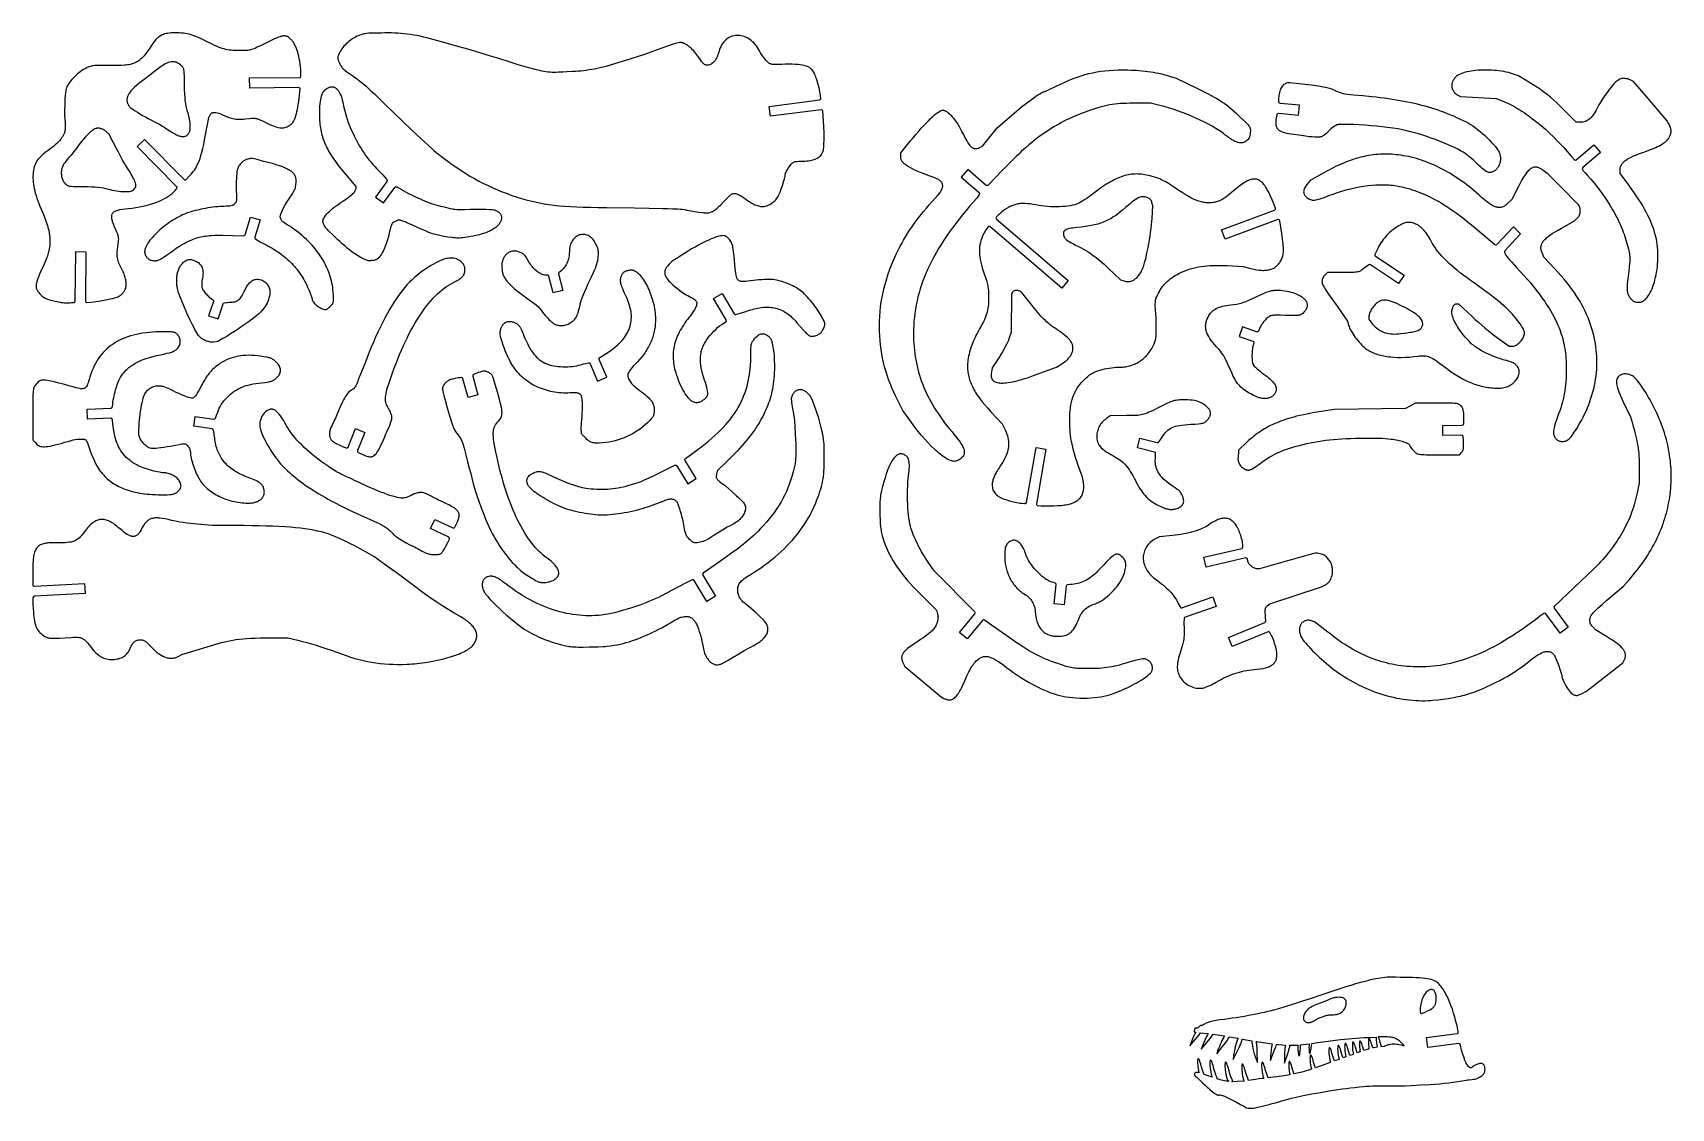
# Model space of a CAD drawing. Header units: millimetres. Extents: x 1139 to 1917, y -669 to -159.
import ezdxf

# ---------------------------------------------------------------- set-up
doc = ezdxf.new("R2010")
doc.units = ezdxf.units.MM

msp = doc.modelspace()

# ---------------------------------------------------------------- linework, layer by layer
at = {"flags": 128}
for points in [[(1156.780087, -286.738599), (1157.389041, -286.71428), (1158.709507, -286.617383, 0.389188), (1159.370359, -285.915423), (1159.673699, -262.476151), (1164.427301, -262.537669), (1164.12484, -285.909061, 0.445869), (1164.904753, -286.628246), (1167.070417, -286.424256), (1169.114501, -286.166168), (1171.45626, -285.806266), (1173.864819, -285.382628), (1176.109306, -284.933335), (1177.097875, -284.710969), (1177.95885, -284.496468), (1178.663372, -284.294594), (1179.182582, -284.110108), (1179.618293, -283.914864), (1180.031038, -283.702995), (1180.420769, -283.474757), (1180.787442, -283.230407), (1181.131009, -282.970204), (1181.451429, -282.694405), (1181.748651, -282.40327), (1182.022636, -282.097055), (1182.273333, -281.776015), (1182.500701, -281.440414), (1182.70469, -281.090505), (1182.885259, -280.726548), (1183.042362, -280.3488), (1183.175952, -279.957518), (1183.285983, -279.552962), (1183.372413, -279.135387), (1183.435192, -278.705053), (1183.474279, -278.262215), (1183.489625, -277.807136), (1183.481189, -277.340067), (1183.448922, -276.861271), (1183.392779, -276.371005), (1183.312717, -275.869525), (1183.208688, -275.357089), (1183.080648, -274.833954), (1182.928551, -274.300381), (1182.752351, -273.756626), (1182.552006, -273.202944), (1182.327467, -272.639598), (1182.078688, -272.066843), (1181.805628, -271.484936), (1181.508239, -270.894138), (1180.700206, -269.287795), (1180.367902, -268.573411), (1180.081126, -267.905462), (1179.838175, -267.274385), (1179.63734, -266.670608), (1179.476916, -266.084568), (1179.355197, -265.506696), (1179.270474, -264.927428), (1179.221042, -264.337195), (1179.205194, -263.726432), (1179.221223, -263.085572), (1179.26742, -262.405046), (1179.342081, -261.67529), (1179.569964, -260.029822), (1179.771978, -258.662227), (1179.900731, -257.554927), (1179.934855, -257.075562), (1179.94733, -256.633281), (1179.937042, -256.218754), (1179.90288, -255.822651), (1179.843733, -255.435642), (1179.758486, -255.048397), (1179.646035, -254.651586), (1179.505262, -254.235879), (1179.134308, -253.310459), (1178.63673, -252.197497), (1178.010315, -250.785372), (1177.494615, -249.51491), (1177.094438, -248.377879), (1176.939169, -247.856829), (1176.814579, -247.36605), (1176.72127, -246.904513), (1176.659843, -246.47119), (1176.630894, -246.065054), (1176.635028, -245.685074), (1176.672843, -245.330221), (1176.744938, -244.999468), (1176.851912, -244.691785), (1176.994371, -244.406143), (1177.172909, -244.141514), (1177.38813, -243.896868), (1177.640632, -243.671177), (1177.931013, -243.463413), (1178.259878, -243.272547), (1178.627826, -243.09755), (1179.035455, -242.93739), (1179.483368, -242.791045), (1179.97216, -242.657482), (1180.502437, -242.53567), (1181.689837, -242.323197), (1183.050368, -242.14539), (1184.588833, -241.994025), (1186.366922, -241.813204), (1188.106294, -241.582326), (1189.803439, -241.302698), (1191.454848, -240.975635), (1193.057012, -240.602451), (1194.606422, -240.184455), (1196.09957, -239.722959), (1197.532946, -239.219277), (1198.903039, -238.674721), (1200.206344, -238.090601), (1201.439348, -237.468229), (1202.598547, -236.808921), (1203.149369, -236.465822), (1203.680427, -236.113983), (1204.191275, -235.753566), (1204.681481, -235.384732), (1205.150601, -235.007649), (1205.5982, -234.62248), (1206.023837, -234.229386), (1206.427076, -233.828533), (1206.805766, -233.43297), (1207.123606, -233.073109), (1207.37046, -232.732292), (1207.569046, -232.375008, 0.333314), (1207.452892, -231.527248), (1188.80023, -212.658224), (1192.181143, -209.316078), (1210.991014, -228.344134, 0.430846), (1212.027289, -228.320856), (1213.635362, -226.54091), (1214.449085, -225.612129), (1215.192088, -224.696717), (1215.871579, -223.773609), (1216.494762, -222.821733), (1217.068843, -221.820015), (1217.60103, -220.747389), (1218.098524, -219.582785), (1218.568536, -218.305131), (1219.018266, -216.893354), (1219.454924, -215.326391), (1219.885714, -213.583166), (1220.317844, -211.642609), (1220.758516, -209.483654), (1221.214938, -207.085225), (1221.694312, -204.426256), (1222.20385, -201.485676), (1222.390138, -200.481451), (1222.590065, -199.594737), (1222.809845, -198.822889), (1223.055694, -198.163262), (1223.190339, -197.874704), (1223.333833, -197.613206), (1223.486953, -197.378439), (1223.650476, -197.170073), (1223.825181, -196.987776), (1224.011842, -196.831218), (1224.211239, -196.700064), (1224.424147, -196.593991), (1224.651343, -196.512662), (1224.893607, -196.455747), (1225.151711, -196.422916), (1225.426437, -196.413836), (1225.718561, -196.428181), (1226.028859, -196.465614), (1226.707089, -196.608433), (1227.467341, -196.839644), (1228.315833, -197.1566), (1229.258784, -197.556657), (1230.302408, -198.037163), (1230.974636, -198.344349), (1231.629257, -198.618555), (1232.271748, -198.860382), (1232.907588, -199.070442), (1233.542255, -199.24934), (1234.181228, -199.397681), (1234.829982, -199.516072), (1235.494002, -199.605122), (1236.178761, -199.665436), (1236.889738, -199.697621), (1237.632415, -199.702284), (1238.412269, -199.680031), (1239.234775, -199.631466), (1240.105413, -199.557202), (1242.013005, -199.333992), (1242.999484, -199.220248), (1243.440173, -199.189185), (1243.857206, -199.178244), (1244.259116, -199.189613), (1244.654442, -199.225479), (1245.051715, -199.288033), (1245.45947, -199.379459), (1245.886241, -199.501944), (1246.340564, -199.657678), (1247.366, -200.077641), (1248.604051, -200.656847), (1250.122994, -201.412795), (1251.124201, -201.907603), (1252.057002, -202.344011), (1252.926868, -202.72266), (1253.739274, -203.044185), (1254.499688, -203.309225), (1255.213587, -203.518415), (1255.886442, -203.672392), (1256.523723, -203.771796), (1257.130904, -203.817261), (1257.713459, -203.809424), (1258.27686, -203.748925), (1258.826577, -203.636398), (1259.368084, -203.47248), (1259.906855, -203.25781), (1260.448359, -202.993027), (1260.998071, -202.678761), (1261.425159, -202.386854), (1261.828459, -202.044395), (1262.209039, -201.64765), (1262.567961, -201.192884), (1262.906289, -200.676362), (1263.225087, -200.094351), (1263.525419, -199.443118), (1263.808351, -198.718927), (1264.074941, -197.918042), (1264.326259, -197.036733), (1264.563364, -196.071265), (1264.787325, -195.017902), (1264.999202, -193.87291), (1265.20006, -192.632556), (1265.390962, -191.293107), (1265.572974, -189.850824), (1266.071813, -185.446379, 0.450354), (1265.356811, -184.653057), (1242.154473, -184.862356), (1242.111591, -180.108549), (1265.770234, -179.895134, 0.419573), (1266.476636, -179.16261), (1266.434334, -177.612531), (1266.357911, -176.191285), (1266.245662, -174.811676), (1266.098341, -173.476508), (1265.916702, -172.18859), (1265.7015, -170.950725), (1265.453491, -169.765719), (1265.173424, -168.63638), (1264.862058, -167.565511), (1264.520146, -166.555918), (1264.148442, -165.610409), (1263.747699, -164.731787), (1263.318672, -163.92286), (1262.862117, -163.186432), (1262.378785, -162.52531), (1262.127315, -162.223864), (1261.869432, -161.942299), (1261.398981, -161.47408), (1260.945195, -161.07408), (1260.496831, -160.743715), (1260.042641, -160.484401), (1259.809847, -160.381829), (1259.571377, -160.297548), (1259.325825, -160.231738), (1259.071791, -160.184574), (1258.807861, -160.156233), (1258.532635, -160.146894), (1258.244704, -160.156727), (1257.942663, -160.185917), (1257.290629, -160.30306), (1256.565282, -160.499738), (1255.755379, -160.777367), (1254.849668, -161.137356), (1253.836905, -161.581123), (1252.70584, -162.110082), (1250.043821, -163.429229), (1247.641589, -164.640878), (1245.763422, -165.553264), (1244.975363, -165.910386), (1244.263723, -166.208481), (1243.610299, -166.452804), (1242.996896, -166.648621), (1242.40531, -166.801193), (1241.817347, -166.915784), (1241.214802, -166.997652), (1240.579479, -167.052062), (1239.137696, -167.099552), (1237.346405, -167.100346), (1236.240428, -167.088014), (1235.212484, -167.058461), (1234.250006, -167.00827), (1233.340421, -166.934027), (1232.471157, -166.832315), (1231.629642, -166.699719), (1230.803306, -166.53282), (1229.979578, -166.328208), (1229.145888, -166.082462), (1228.289662, -165.792166), (1227.39833, -165.45391), (1226.459322, -165.064272), (1225.460065, -164.619837), (1224.387988, -164.117192), (1221.975093, -162.9236), (1220.925115, -162.403807), (1219.829876, -161.883772), (1217.632597, -160.898546), (1216.595043, -160.461142), (1215.641208, -160.079063), (1214.803332, -159.766207), (1214.11366, -159.536466), (1213.32355, -159.321525), (1212.476327, -159.136709), (1211.582756, -158.981916), (1210.653601, -158.857053), (1209.699625, -158.76202), (1208.731594, -158.696724), (1207.760274, -158.661064), (1206.796426, -158.654943), (1205.850815, -158.678269), (1204.934209, -158.730938), (1204.057367, -158.812859), (1203.231055, -158.923932), (1202.466036, -159.064061), (1201.773079, -159.233149), (1201.162946, -159.431098), (1200.646398, -159.657809), (1199.797621, -160.109777), (1199.096123, -160.532709), (1198.78214, -160.752693), (1198.482821, -160.988708), (1198.190783, -161.248514), (1197.898638, -161.539875), (1197.599005, -161.870551), (1197.284495, -162.248307), (1196.581314, -163.176102), (1195.730013, -164.385365), (1194.671516, -165.938195), (1193.744985, -167.2754), (1192.866493, -168.466446), (1192.01755, -169.519198), (1191.598383, -169.996174), (1191.179672, -170.441526), (1190.759102, -170.856239), (1190.334368, -171.241299), (1189.903154, -171.597685), (1189.46315, -171.926383), (1189.012048, -172.228376), (1188.547532, -172.50465), (1188.067297, -172.756184), (1187.569026, -172.983965), (1187.050412, -173.188977), (1186.509143, -173.372201), (1185.942908, -173.534621), (1185.349395, -173.677222), (1184.726295, -173.800988), (1184.071296, -173.9069), (1183.382087, -173.995942), (1182.656356, -174.069101), (1181.086088, -174.171695), (1179.342005, -174.222551), (1177.405618, -174.229535), (1175.258438, -174.200519), (1172.683439, -174.156708), (1170.667797, -174.149106), (1169.834397, -174.163628), (1169.098428, -174.192898), (1168.445752, -174.238817), (1167.862234, -174.303281), (1167.333736, -174.38819), (1166.846121, -174.495442), (1166.385256, -174.626938), (1165.936999, -174.784576), (1165.487218, -174.970253), (1165.021776, -175.185871), (1163.987355, -175.714523), (1163.234367, -176.138299), (1162.48294, -176.612014), (1161.738109, -177.130245), (1161.004902, -177.68758), (1160.288353, -178.278595), (1159.593495, -178.897875), (1158.925353, -179.539997), (1158.288961, -180.199551), (1157.689351, -180.87111), (1157.131555, -181.549261), (1156.620602, -182.228584), (1156.161525, -182.903662), (1155.759353, -183.569072), (1155.419121, -184.219402), (1155.145857, -184.849229), (1154.944591, -185.453137), (1154.875948, -185.747402), (1154.809088, -186.126248), (1154.682128, -187.114004), (1154.566529, -188.369057), (1154.46511, -189.844064), (1154.380691, -191.491675), (1154.316084, -193.264546), (1154.274111, -195.115326), (1154.257588, -196.996674), (1154.28471, -198.065563), (1154.35279, -199.203982), (1154.51342, -201.590937), (1154.556767, -202.790231), (1154.558438, -203.380559), (1154.542671, -203.960573), (1154.506391, -204.527197), (1154.446526, -205.077349), (1154.359999, -205.607955), (1154.243735, -206.115934), (1154.137885, -206.426663), (1153.991269, -206.741955), (1153.617417, -207.374934), (1153.205547, -207.992279), (1152.839023, -208.571401), (1152.664166, -208.856047), (1152.457403, -209.155316), (1151.954715, -209.791482), (1151.344092, -210.467401), (1150.63866, -211.170572), (1149.851548, -211.888493), (1148.995885, -212.608667), (1148.084797, -213.318596), (1147.131416, -214.005775), (1146.071317, -214.75473), (1145.110308, -215.46786), (1144.243499, -216.152579), (1143.466001, -216.81629), (1142.772925, -217.466404), (1142.159381, -218.110329), (1141.620482, -218.755472), (1141.151338, -219.409243), (1140.747063, -220.079053), (1140.402764, -220.772307), (1140.113554, -221.496413), (1139.874544, -222.258783), (1139.680845, -223.066825), (1139.527569, -223.927943), (1139.409829, -224.849551), (1139.322731, -225.839056), (1139.276643, -226.754734), (1139.269339, -227.681873), (1139.301685, -228.624018), (1139.374549, -229.584716), (1139.488795, -230.567513), (1139.645292, -231.575955), (1139.844903, -232.613585), (1140.0885, -233.68395), (1140.376945, -234.790596), (1140.711106, -235.937068), (1141.091849, -237.126913), (1141.520042, -238.363676), (1141.996549, -239.6509), (1142.522237, -240.992134), (1143.097975, -242.390922), (1143.724628, -243.850809), (1144.526866, -245.748083), (1145.227315, -247.545525), (1145.82635, -249.254122), (1146.087953, -250.078535), (1146.324341, -250.884856), (1146.535559, -251.674458), (1146.721657, -252.448711), (1146.88268, -253.208992), (1147.01867, -253.956672), (1147.129681, -254.693126), (1147.215754, -255.419723), (1147.276941, -256.137838), (1147.31328, -256.848844), (1147.324825, -257.554117), (1147.311616, -258.255023), (1147.273706, -258.952941), (1147.211138, -259.649243), (1147.123959, -260.3453), (1147.012214, -261.042485), (1146.87595, -261.742172), (1146.715215, -262.445733), (1146.530056, -263.154545), (1146.320517, -263.869975), (1146.086644, -264.593398), (1145.828485, -265.326189), (1145.546085, -266.069719), (1145.239495, -266.825363), (1144.553916, -268.378478), (1142.991443, -271.811662), (1142.368516, -273.251297), (1141.848949, -274.528093), (1141.431104, -275.658404), (1141.113346, -276.658579), (1140.894035, -277.54497), (1140.820788, -277.950605), (1140.771536, -278.333924), (1140.746081, -278.696973), (1140.744215, -279.041795), (1140.765732, -279.370434), (1140.810431, -279.684935), (1140.878104, -279.98734), (1140.968549, -280.279691), (1141.081561, -280.564035), (1141.216936, -280.842415), (1141.374467, -281.116876), (1141.553949, -281.38946), (1141.977956, -281.937174), (1142.487321, -282.501908), (1143.080404, -283.100014), (1143.603335, -283.572069), (1144.159044, -283.995615), (1144.753948, -284.373691), (1145.394449, -284.709331), (1146.08696, -285.005576), (1146.83789, -285.265466), (1147.65365, -285.492034), (1148.540644, -285.688322), (1151.213212, -286.248586), (1152.169993, -286.473657), (1152.692141, -286.621204), (1152.889076, -286.666731), (1153.209277, -286.704406), (1154.152401, -286.754273), (1155.387384, -286.766955), (1156.780087, -286.738599)], [(1458.228745, -244.090301), (1458.81885, -244.098647), (1459.369458, -244.082334), (1459.888286, -244.036726), (1460.383042, -243.957194), (1460.861434, -243.839105), (1461.331179, -243.677821), (1461.799983, -243.468709), (1462.275559, -243.207141), (1462.765616, -242.888478), (1463.277869, -242.508089), (1463.820024, -242.061344), (1464.399794, -241.543605), (1465.02489, -240.950239), (1465.703022, -240.276614), (1467.249242, -238.670057), (1468.424601, -237.43907), (1469.374484, -236.488092), (1470.144794, -235.787291), (1470.476953, -235.521383), (1470.781437, -235.306832), (1471.06398, -235.139908), (1471.33032, -235.016884), (1471.586197, -234.934031), (1471.837348, -234.887618), (1472.089515, -234.873917), (1472.348432, -234.889198), (1472.909473, -234.991797), (1473.30052, -235.102223), (1473.727368, -235.253509), (1474.17624, -235.438889), (1474.633354, -235.651602), (1475.084936, -235.884883), (1475.517203, -236.131972), (1475.916383, -236.386109), (1476.268694, -236.640527), (1476.948785, -237.15838), (1477.621481, -237.648194), (1478.285275, -238.109228), (1478.938664, -238.540739), (1479.580141, -238.941988), (1480.208203, -239.312234), (1480.821343, -239.650736), (1481.418056, -239.956753), (1481.996839, -240.229542), (1482.556187, -240.468364), (1483.094592, -240.672477), (1483.610551, -240.841142), (1484.102559, -240.973615), (1484.569112, -241.069156), (1485.008702, -241.127024), (1485.419826, -241.146477), (1485.911066, -241.122272), (1486.417904, -241.051326), (1486.936271, -240.936151), (1487.462097, -240.77925), (1487.991312, -240.583131), (1488.51985, -240.350304), (1489.043636, -240.083271), (1489.558604, -239.784547), (1490.060683, -239.456635), (1490.545803, -239.102043), (1491.009893, -238.72328), (1491.448887, -238.322851), (1491.858715, -237.903265), (1492.235303, -237.467029), (1492.574584, -237.016651), (1492.872491, -236.554636), (1493.096464, -236.139018), (1493.344651, -235.614264), (1493.892409, -234.302041), (1494.473253, -232.747322), (1495.04467, -231.079469), (1495.564151, -229.427836), (1495.989182, -227.921791), (1496.152993, -227.263785), (1496.277251, -226.690683), (1496.356641, -226.218658), (1496.385847, -225.863877), (1496.426066, -225.608475), (1496.538184, -225.267226), (1496.714415, -224.854966), (1496.946968, -224.386528), (1497.228056, -223.87674), (1497.54989, -223.340439), (1497.904686, -222.792453), (1498.284649, -222.247618), (1498.910606, -221.39738), (1499.181558, -221.051968), (1499.435338, -220.754765), (1499.680081, -220.502071), (1499.923921, -220.290187), (1500.174992, -220.115414), (1500.441425, -219.974053), (1500.731359, -219.862403), (1501.052925, -219.776767), (1501.414257, -219.713449), (1501.823489, -219.668742), (1502.818194, -219.620384), (1504.102109, -219.6021), (1504.988749, -219.582638), (1505.832839, -219.540543), (1506.634936, -219.475632), (1507.395602, -219.387716), (1508.115391, -219.276613), (1508.794866, -219.142132), (1509.434583, -218.984088), (1510.035099, -218.802295), (1510.596977, -218.59657), (1511.12077, -218.366721), (1511.60704, -218.112568), (1512.056343, -217.833921), (1512.46924, -217.530595), (1512.846287, -217.202405), (1513.188042, -216.849161), (1513.495067, -216.470681), (1513.719915, -216.152997), (1513.918791, -215.833338), (1514.093016, -215.497098), (1514.24391, -215.129668), (1514.372794, -214.716446), (1514.480987, -214.242824), (1514.569809, -213.694198), (1514.640584, -213.055961), (1514.694627, -212.313505), (1514.733266, -211.452228), (1514.769593, -209.314782), (1514.76013, -206.526777), (1514.715443, -202.971363), (1514.146889, -195.832926, 0.42876), (1513.344384, -195.182357), (1489.358103, -198.291139), (1488.747063, -193.576571), (1512.677979, -190.474966, 0.421825), (1513.290896, -189.657829), (1512.938398, -187.39902), (1512.786686, -186.548839), (1512.42807, -184.83718), (1512.00822, -183.150275), (1511.541951, -181.535907), (1511.044088, -180.041861), (1510.787938, -179.354889), (1510.529446, -178.715915), (1510.270467, -178.130912), (1510.012853, -177.605854), (1509.758454, -177.14671), (1509.509124, -176.759459), (1509.112036, -176.251972), (1508.895629, -176.016753), (1508.665952, -175.793639), (1508.421979, -175.58244), (1508.162691, -175.382974), (1507.887061, -175.195053), (1507.594067, -175.018492), (1507.282687, -174.853107), (1506.951897, -174.698709), (1506.227998, -174.422138), (1505.41419, -174.187291), (1504.502282, -173.992686), (1503.484099, -173.836833), (1502.351451, -173.718247), (1501.096157, -173.635444), (1499.710036, -173.586939), (1498.184903, -173.571241), (1496.512572, -173.586867), (1494.684861, -173.632335), (1492.693588, -173.706152), (1491.678878, -173.736238), (1490.847986, -173.723802), (1490.489292, -173.697743), (1490.161938, -173.65638), (1489.861053, -173.598156), (1489.581767, -173.521512), (1489.319206, -173.424892), (1489.068499, -173.306736), (1488.824779, -173.165487), (1488.583166, -172.999589), (1488.086796, -172.58761), (1487.540416, -172.05834), (1487.142507, -171.621787), (1486.688343, -171.065921), (1486.193803, -170.413534), (1485.674757, -169.687416), (1485.147072, -168.910358), (1484.626621, -168.105156), (1484.129276, -167.294597), (1483.670908, -166.501477), (1483.170656, -165.663597), (1482.638962, -164.882916), (1482.078425, -164.159308), (1481.491641, -163.49264), (1480.881211, -162.88279), (1480.249727, -162.329626), (1479.599794, -161.833021), (1478.934003, -161.392848), (1478.254954, -161.008977), (1477.565243, -160.681279), (1476.86747, -160.40963), (1476.16423, -160.193899), (1475.458123, -160.033955), (1474.751743, -159.929676), (1474.047692, -159.880931), (1473.348562, -159.887591), (1472.656955, -159.949529), (1471.975466, -160.066615), (1471.306695, -160.238724), (1470.653239, -160.465728), (1470.017691, -160.747495), (1469.402654, -161.0839), (1468.810721, -161.474814), (1468.244494, -161.920107), (1467.706567, -162.419655), (1467.199538, -162.973327), (1466.726007, -163.580995), (1466.28857, -164.242531), (1465.889823, -164.957808), (1465.532363, -165.726699), (1465.218792, -166.549072), (1464.951702, -167.424802), (1464.74071, -168.145758), (1464.505123, -168.83571), (1464.246675, -169.492521), (1463.967092, -170.114049), (1463.668113, -170.698156), (1463.35147, -171.242699), (1463.018895, -171.745536), (1462.672119, -172.204533), (1462.312878, -172.617544), (1461.942903, -172.982432), (1461.563928, -173.297054), (1461.177685, -173.559273), (1460.785908, -173.766944), (1460.390327, -173.917934), (1459.992679, -174.010095), (1459.594693, -174.04129), (1459.314364, -174.034064), (1459.051147, -174.010587), (1458.801861, -173.968155), (1458.563327, -173.904069), (1458.332368, -173.81563), (1458.105802, -173.700136), (1457.880451, -173.554885), (1457.653138, -173.377178), (1457.420679, -173.164315), (1457.179901, -172.913594), (1456.66066, -172.28778), (1456.06998, -171.478126), (1455.38243, -170.463033), (1454.897784, -169.752481), (1454.40502, -169.072866), (1453.905253, -168.425164), (1453.399601, -167.810358), (1452.889183, -167.229429), (1452.375117, -166.683351), (1451.858514, -166.173109), (1451.340496, -165.69968), (1450.82218, -165.264044), (1450.304678, -164.867183), (1449.789112, -164.510077), (1449.276597, -164.1937), (1448.768252, -163.919038), (1448.265191, -163.687069), (1447.768531, -163.49877), (1447.279392, -163.355126), (1447.05574, -163.312527), (1446.804648, -163.289689), (1446.525467, -163.286766), (1446.217553, -163.303916), (1445.512953, -163.399076), (1444.68569, -163.576436), (1443.730607, -163.837267), (1442.642547, -164.18283), (1441.416355, -164.614398), (1440.046873, -165.133238), (1437.253589, -166.185272), (1433.788548, -167.434414), (1430.092745, -168.724296), (1426.60717, -169.89856), (1420.481422, -171.826518), (1417.30126, -172.818631), (1414.343335, -173.713766), (1412.775471, -174.166173), (1411.273589, -174.578476), (1409.829564, -174.952554), (1408.435268, -175.290292), (1407.082565, -175.593574), (1405.76333, -175.864278), (1404.469432, -176.104291), (1403.19274, -176.315492), (1401.925127, -176.499767), (1400.658457, -176.658997), (1399.384606, -176.795062), (1398.095442, -176.909849), (1396.782834, -177.005236), (1395.438652, -177.083109), (1392.623056, -177.193839), (1390.730964, -177.277719), (1388.691184, -177.385261), (1387.662242, -177.428392), (1386.651979, -177.454021), (1385.678928, -177.454342), (1384.761622, -177.421548), (1383.790335, -177.323778), (1382.74885, -177.165089), (1381.709419, -176.986479), (1380.744286, -176.828941), (1379.705641, -176.630792), (1378.288512, -176.294161), (1376.555363, -175.839096), (1374.568671, -175.285648), (1372.390906, -174.653867), (1370.084536, -173.963803), (1365.335878, -172.489022), (1360.336692, -170.914858), (1354.940009, -169.243235), (1349.535062, -167.598698), (1344.51109, -166.105792), (1340.961794, -165.090861), (1337.127821, -164.02524), (1329.731596, -161.990143), (1327.967902, -161.512547), (1326.26419, -161.076434), (1324.613344, -160.680865), (1323.008246, -160.324895), (1321.441772, -160.007582), (1319.90681, -159.727988), (1318.396234, -159.485165), (1316.902931, -159.278176), (1315.419776, -159.106077), (1313.939656, -158.967923), (1312.455448, -158.862776), (1310.960034, -158.789693), (1309.446297, -158.74773), (1307.907113, -158.735947), (1306.335369, -158.753401), (1304.723942, -158.799149), (1302.791735, -158.8242), (1300.706194, -158.824564), (1299.655804, -158.842056), (1298.626937, -158.88526), (1297.639545, -158.9648), (1296.71358, -159.091303), (1296.140029, -159.228566), (1295.533528, -159.424846), (1294.371035, -159.830641), (1293.722235, -160.058999), (1293.065344, -160.335765), (1292.404186, -160.657749), (1291.742586, -161.021765), (1291.084373, -161.424621), (1290.433368, -161.863133), (1289.793396, -162.334109), (1289.168286, -162.834363), (1288.561861, -163.360702), (1287.977946, -163.909941), (1287.420366, -164.47889), (1286.892947, -165.064362), (1286.399513, -165.663167), (1285.94389, -166.272114), (1285.529904, -166.888018), (1285.161379, -167.50769), (1284.632237, -168.470199), (1284.249369, -169.226266), (1284.111327, -169.547337), (1284.008097, -169.841338), (1283.939095, -170.116455), (1283.903734, -170.380863), (1283.901429, -170.642744), (1283.931595, -170.91028), (1283.993647, -171.191653), (1284.086999, -171.495039), (1284.365262, -172.200584), (1284.761698, -173.092361), (1284.947173, -173.484262), (1285.14306, -173.857342), (1285.353018, -174.215085), (1285.580708, -174.560969), (1285.829789, -174.898479), (1286.103924, -175.2311), (1286.406773, -175.562311), (1286.741994, -175.895595), (1287.11325, -176.234434), (1287.5242, -176.582313), (1288.479826, -177.319114), (1289.638152, -178.133855), (1291.028464, -179.054398), (1291.66752, -179.482724), (1292.352733, -179.968963), (1293.08295, -180.512102), (1293.857023, -181.11114), (1295.532121, -182.472864), (1297.368814, -184.046067), (1299.357893, -185.822687), (1301.490143, -187.794653), (1303.756348, -189.953898), (1306.147299, -192.292358), (1314.716624, -200.541327), (1319.170849, -204.81108), (1323.331093, -208.742555), (1326.852747, -212.031422), (1328.701699, -213.712859), (1329.596641, -214.501572), (1330.452252, -215.232274), (1331.296425, -215.911054), (1332.224154, -216.62056), (1334.022642, -217.975712), (1336.158609, -219.587301), (1338.280155, -221.127766), (1340.391873, -222.59955), (1342.49836, -224.005091), (1344.604211, -225.346839), (1346.714022, -226.627234), (1348.832388, -227.848722), (1350.963906, -229.013742), (1353.113168, -230.12474), (1355.284771, -231.184161), (1357.483311, -232.194443), (1359.713384, -233.158036), (1361.979585, -234.077379), (1364.286508, -234.954918), (1366.638752, -235.793093), (1369.04091, -236.594349), (1371.211334, -237.272058), (1373.342108, -237.888766), (1375.455411, -238.44708), (1377.573422, -238.949609), (1379.718323, -239.398959), (1381.912294, -239.797739), (1384.177513, -240.148556), (1386.536167, -240.454019), (1389.010429, -240.716735), (1391.622486, -240.93931), (1394.394515, -241.124352), (1397.348696, -241.274469), (1400.507213, -241.392271), (1403.892241, -241.480363), (1407.525966, -241.541352), (1411.430567, -241.577848), (1424.795679, -241.779016), (1431.728563, -241.895306), (1438.159437, -242.040805), (1440.44667, -242.082799), (1442.913097, -242.123895), (1444.156442, -242.159215), (1445.376104, -242.212443), (1446.549258, -242.289624), (1447.65308, -242.396801), (1448.64321, -242.550391), (1449.702803, -242.764865), (1451.741026, -243.206067), (1453.517655, -243.526206), (1455.33307, -243.799632), (1456.974393, -243.997337), (1457.663245, -244.058723), (1458.228745, -244.090301)], [(1576.710328, -362.018361), (1576.266162, -361.986352), (1575.797783, -361.906832), (1575.306029, -361.78058), (1574.791737, -361.608378), (1574.255735, -361.391011), (1573.698861, -361.129261), (1573.121947, -360.823909), (1572.525831, -360.475738), (1571.911343, -360.085527), (1571.279318, -359.654064), (1570.630592, -359.182127), (1569.965999, -358.670499), (1569.286372, -358.119964), (1568.592545, -357.531305), (1567.885352, -356.905301), (1567.165627, -356.242736), (1565.691923, -354.811052), (1564.178102, -353.24251), (1562.630841, -351.543371), (1561.056811, -349.719891), (1559.462685, -347.778329), (1557.855139, -345.724943), (1556.240842, -343.565993), (1554.626472, -341.307736), (1552.221233, -337.867644), (1548.920041, -331.245101), (1547.929115, -329.195076), (1547.010977, -327.164978), (1546.164397, -325.149551), (1545.388147, -323.143541), (1544.680994, -321.141696), (1544.04171, -319.138759), (1543.469064, -317.129481), (1542.961827, -315.108608), (1542.518766, -313.070882), (1542.138655, -311.011052), (1541.820261, -308.923866), (1541.562354, -306.804069), (1541.363705, -304.646404), (1541.223082, -302.445623), (1541.139257, -300.19647), (1541.111002, -297.89369), (1541.143816, -295.564767), (1541.244261, -293.25254), (1541.412667, -290.955638), (1541.649371, -288.672698), (1541.954711, -286.402349), (1542.329017, -284.143222), (1542.772627, -281.893955), (1543.285874, -279.653176), (1543.869097, -277.419517), (1544.522629, -275.191612), (1545.246804, -272.968092), (1546.04196, -270.747589), (1546.908429, -268.528738), (1547.846547, -266.310167), (1548.856651, -264.090513), (1549.939075, -261.868405), (1550.791227, -260.209595), (1551.66004, -258.589329), (1552.549133, -257.002541), (1553.46212, -255.444164), (1554.402618, -253.909125), (1555.37424, -252.392362), (1556.380605, -250.8888), (1557.425325, -249.393377), (1558.512018, -247.90102), (1559.6443, -246.406665), (1560.825785, -244.90524), (1562.06009, -243.391678), (1563.350829, -241.860911), (1564.701619, -240.307872), (1566.116077, -238.727488), (1567.597813, -237.114696), (1568.473792, -236.13859), (1569.224606, -235.225896), (1569.849802, -234.373019), (1570.115153, -233.967888), (1570.348931, -233.576363), (1570.551081, -233.197992), (1570.721543, -232.832326), (1570.860265, -232.478918), (1570.967184, -232.137317), (1571.042252, -231.807071), (1571.085407, -231.487733), (1571.096593, -231.178854), (1571.075754, -230.879979), (1571.022837, -230.590665), (1570.937781, -230.31046), (1570.820533, -230.038914), (1570.671034, -229.775575), (1570.489229, -229.519998), (1570.275061, -229.271727), (1570.028474, -229.030319), (1569.749412, -228.795322), (1569.437818, -228.566286), (1569.093635, -228.34276), (1568.71681, -228.124295), (1568.307281, -227.910443), (1567.389897, -227.494775), (1566.341034, -227.092159), (1564.236966, -226.330427), (1562.320165, -225.610372), (1560.583517, -224.927427), (1559.019916, -224.277025), (1557.622255, -223.654605), (1556.383424, -223.055604), (1555.296315, -222.475454), (1554.353818, -221.909593), (1553.548823, -221.353455), (1553.19567, -221.077609), (1552.874226, -220.802481), (1552.583604, -220.527503), (1552.322916, -220.252101), (1552.091273, -219.975708), (1551.887785, -219.697754), (1551.711566, -219.417667), (1551.561725, -219.134875), (1551.437372, -218.84881), (1551.337624, -218.5589), (1551.261588, -218.264575), (1551.208377, -217.965265), (1551.177102, -217.660398), (1551.166874, -217.349406), (1551.166874, -215.66619), (1555.726505, -210.083031), (1557.086959, -208.43544), (1558.410839, -206.868483), (1559.694454, -205.385701), (1560.934122, -203.990637), (1562.126149, -202.686829), (1563.26685, -201.47782), (1564.35254, -200.367153), (1565.379525, -199.358364), (1566.344124, -198.454994), (1567.242644, -197.660587), (1568.071399, -196.97868), (1568.826701, -196.412819), (1569.504861, -195.966539), (1570.102194, -195.643386), (1570.369397, -195.529086), (1570.61501, -195.446896), (1570.838572, -195.397257), (1571.039621, -195.380613), (1571.285674, -195.393402), (1571.538358, -195.431569), (1571.797416, -195.494812), (1572.062589, -195.582827), (1572.333619, -195.695319), (1572.610248, -195.83198), (1573.179256, -196.176609), (1573.767547, -196.61431), (1574.373047, -197.142664), (1574.993684, -197.759265), (1575.62739, -198.4617), (1576.272087, -199.247555), (1576.92571, -200.114418), (1577.586181, -201.05988), (1578.251434, -202.081529), (1578.919395, -203.17695), (1579.58799, -204.343734), (1580.25515, -205.579467), (1580.918804, -206.88174), (1581.503163, -208.041062), (1582.049001, -209.07786), (1582.561546, -209.996382), (1583.046031, -210.80089), (1583.507683, -211.495632), (1583.95173, -212.084869), (1584.383407, -212.572853), (1584.807942, -212.963839), (1585.019167, -213.124288), (1585.230565, -213.262083), (1585.442793, -213.377755), (1585.656505, -213.471837), (1585.872353, -213.544863), (1586.090992, -213.597361), (1586.313075, -213.629864), (1586.539256, -213.642905), (1586.770189, -213.637015), (1587.006527, -213.612726), (1587.498033, -213.511079), (1588.019007, -213.342219), (1588.574679, -213.110402), (1590.041597, -212.442028), (1596.967626, -203.76153), (1603.885143, -197.679025), (1604.968857, -196.74185), (1606.107276, -195.786412), (1607.285291, -194.823573), (1608.487792, -193.864197), (1610.905814, -191.999283), (1613.240477, -190.278573), (1614.338777, -189.499449), (1615.370911, -188.788967), (1616.321771, -188.157985), (1617.176247, -187.617369), (1617.919233, -187.177981), (1618.535618, -186.850682), (1619.010295, -186.646336), (1619.189771, -186.593667), (1619.328153, -186.575808), (1619.589385, -186.575808), (1627.043721, -183.055039), (1629.132396, -182.091807), (1631.142473, -181.21473), (1633.08823, -180.420788), (1634.98394, -179.706961), (1636.843883, -179.070227), (1638.682336, -178.507572), (1640.513574, -178.01597), (1642.351874, -177.592408), (1644.211513, -177.233861), (1646.106769, -176.937314), (1648.051916, -176.699744), (1650.061232, -176.518132), (1652.148996, -176.38946), (1654.32948, -176.31071), (1656.616965, -176.278858), (1659.025726, -176.290888), (1660.343352, -176.321426), (1661.682965, -176.377644), (1663.03823, -176.45859), (1664.402811, -176.563309), (1665.77038, -176.690847), (1667.1346, -176.840253), (1668.489138, -177.010573), (1669.82766, -177.200854), (1671.143834, -177.410142), (1672.431326, -177.637483), (1673.683803, -177.881926), (1674.894932, -178.142517), (1676.058379, -178.418301), (1677.167808, -178.708326), (1678.216892, -179.011641), (1679.199292, -179.327287), (1681.920705, -180.251232), (1691.805431, -184.99054), (1695.473546, -186.781122), (1697.084282, -187.598047), (1698.56868, -188.377807), (1699.943651, -189.131711), (1701.226105, -189.871067), (1702.432948, -190.607181), (1703.581094, -191.351363), (1704.687449, -192.114922), (1705.768925, -192.909166), (1706.842428, -193.745404), (1707.924868, -194.634941), (1709.033157, -195.589091), (1710.1842, -196.619159), (1711.394911, -197.736451), (1712.682194, -198.952282), (1714.164425, -200.37402), (1715.28562, -201.490347), (1715.725636, -201.957879), (1716.093163, -202.377738), (1716.394122, -202.75948), (1716.634439, -203.112664), (1716.820035, -203.446854), (1716.956836, -203.771602), (1717.050761, -204.096476), (1717.107738, -204.431027), (1717.133685, -204.784822), (1717.134529, -205.167414), (1717.084598, -206.057235), (1717.013452, -206.779469), (1716.908968, -207.410777), (1716.76535, -207.963624), (1716.576797, -208.450484), (1716.337514, -208.883825), (1716.041698, -209.276118), (1715.683558, -209.639832), (1715.257291, -209.987438), (1714.796081, -210.295877), (1714.323607, -210.541923), (1713.837271, -210.724812), (1713.334469, -210.843788), (1712.812603, -210.898088), (1712.269074, -210.886951), (1711.70128, -210.809623), (1711.106621, -210.665337), (1710.482499, -210.453337), (1709.826312, -210.17286), (1709.13546, -209.823149), (1708.407345, -209.403442), (1707.639365, -208.912979), (1706.828919, -208.351002), (1705.973409, -207.716747), (1705.070234, -207.009458), (1704.446752, -206.523564), (1703.782604, -206.032778), (1703.079637, -205.537922), (1702.339698, -205.039826), (1700.756312, -204.037236), (1699.047237, -203.031632), (1697.227268, -202.029643), (1695.311199, -201.037897), (1693.313825, -200.063025), (1691.249935, -199.111655), (1689.134332, -198.190413), (1686.981801, -197.305929), (1684.807141, -196.46483), (1682.625145, -195.673747), (1680.450606, -194.939307), (1678.298318, -194.268135), (1676.183078, -193.666865), (1674.119676, -193.142124), (1669.717272, -192.093222), (1661.541384, -192.098535), (1659.910248, -192.109431), (1658.371205, -192.141497), (1656.911254, -192.197081), (1655.517398, -192.278524), (1654.176634, -192.388175), (1652.875971, -192.528377), (1651.602403, -192.701478), (1650.342935, -192.909819), (1649.084568, -193.155749), (1647.814301, -193.441609), (1646.519141, -193.769749), (1645.186081, -194.142513), (1643.802127, -194.562246), (1642.354282, -195.031289), (1640.829544, -195.551995), (1639.214917, -196.126704), (1637.815622, -196.643723), (1636.441992, -197.172472), (1635.092488, -197.714031), (1633.765568, -198.269472), (1632.459692, -198.839871), (1631.173321, -199.426303), (1629.904911, -200.029842), (1628.652922, -200.651566), (1627.415817, -201.292548), (1626.192052, -201.953862), (1624.980083, -202.636584), (1623.778377, -203.341793), (1622.585389, -204.070559), (1621.39958, -204.823959), (1620.219409, -205.603068), (1619.043331, -206.408962), (1617.869813, -207.242716), (1616.697308, -208.105403), (1615.524278, -208.998099), (1614.349184, -209.921882), (1613.170482, -210.877824), (1611.986631, -211.867), (1610.796094, -212.890487), (1609.597328, -213.949359), (1608.388795, -215.044693), (1607.168949, -216.177562), (1605.936253, -217.349042), (1604.689168, -218.560207), (1602.145659, -221.105896), (1599.526098, -223.82323), (1592.698683, -231.020855, -0.401435), (1591.713696, -231.06847), (1583.003842, -223.503267), (1579.886383, -227.092412), (1588.347748, -234.441783, -0.37231), (1588.480478, -235.364983), (1587.948957, -236.194179), (1587.565386, -236.706727), (1587.09382, -237.28314), (1585.88923, -238.673352), (1584.044015, -240.80457), (1582.265239, -242.913402), (1580.552387, -245.000969), (1578.904943, -247.068402), (1577.322396, -249.116825), (1575.80423, -251.147365), (1574.349926, -253.161145), (1572.958977, -255.159294), (1571.630864, -257.142937), (1570.365071, -259.113201), (1569.161087, -261.071209), (1568.018397, -263.018089), (1566.936484, -264.954966), (1565.914835, -266.882967), (1564.952935, -268.80322), (1564.050271, -270.716847), (1563.206325, -272.624975), (1562.420586, -274.52873), (1561.692537, -276.429239), (1561.021664, -278.327628), (1560.407455, -280.225021), (1559.84939, -282.122547), (1559.346958, -284.021328), (1558.899645, -285.922493), (1558.506936, -287.827168), (1558.168316, -289.736477), (1557.883268, -291.651547), (1557.651283, -293.573504), (1557.471841, -295.503474), (1557.344429, -297.442583), (1557.268533, -299.391956), (1557.243639, -301.352719), (1557.260454, -302.962331), (1557.310333, -304.555819), (1557.393518, -306.133796), (1557.510248, -307.69687), (1557.66076, -309.245655), (1557.845289, -310.780759), (1558.064075, -312.302793), (1558.317356, -313.812368), (1558.605368, -315.310097), (1558.928352, -316.796587), (1559.286542, -318.272452), (1559.680178, -319.738301), (1560.109495, -321.194743), (1560.574736, -322.642391), (1561.076136, -324.081857), (1561.613929, -325.513747), (1562.188358, -326.938676), (1562.79966, -328.357255), (1563.44807, -329.770092), (1564.13383, -331.177796), (1564.857172, -332.580982), (1565.61834, -333.98026), (1566.417566, -335.376239), (1567.255092, -336.769532), (1568.131155, -338.160747), (1569.045991, -339.550496), (1569.99984, -340.939389), (1570.992937, -342.328037), (1572.025522, -343.717051), (1573.097832, -345.107045), (1574.210104, -346.498621), (1575.362578, -347.892399), (1576.983381, -349.850534), (1578.302112, -351.517526), (1578.856481, -352.255644), (1579.345268, -352.937534), (1579.771785, -353.568715), (1580.139345, -354.154708), (1580.45126, -354.70103), (1580.710838, -355.213203), (1580.921397, -355.696744), (1581.086244, -356.157173), (1581.208693, -356.600008), (1581.292057, -357.030773), (1581.339647, -357.45498), (1581.354774, -357.878155), (1581.324496, -358.223713), (1581.236899, -358.577891), (1581.096834, -358.936367), (1580.909158, -359.294806), (1580.678724, -359.648887), (1580.41039, -359.994279), (1580.109005, -360.326655), (1579.779427, -360.641688), (1579.426509, -360.935053), (1579.055105, -361.202422), (1578.670072, -361.439464), (1578.27626, -361.641856), (1577.878526, -361.805268), (1577.481721, -361.925375), (1577.090705, -361.997847), (1576.710328, -362.018361)], [(1901.581148, -286.554102), (1901.883749, -286.544156), (1902.183618, -286.507772), (1902.480614, -286.445492), (1902.774594, -286.357869), (1903.06542, -286.245448), (1903.352949, -286.108778), (1903.637044, -285.948409), (1903.917561, -285.764886), (1904.194357, -285.558757), (1904.467297, -285.330572), (1905.001035, -284.810221), (1905.51765, -284.208214), (1906.016014, -283.528939), (1906.495001, -282.776775), (1906.953484, -281.956109), (1907.390341, -281.071323), (1907.80444, -280.126798), (1908.194658, -279.126921), (1908.559872, -278.076073), (1908.898952, -276.97864), (1909.210771, -275.839002), (1909.494205, -274.661543), (1909.748128, -273.450649), (1909.971414, -272.210701), (1910.162936, -270.946083), (1910.321567, -269.661179), (1910.446184, -268.36037), (1910.535659, -267.048043), (1910.588865, -265.728577), (1910.60468, -264.406362), (1910.581972, -263.085774), (1910.519621, -261.7712), (1910.416495, -260.467024), (1910.271472, -259.177627), (1910.083425, -257.907396), (1909.851228, -256.66071), (1909.573753, -255.441955), (1909.185385, -253.978163), (1908.753952, -252.528916), (1908.276536, -251.088658), (1907.750223, -249.651842), (1907.172099, -248.212914), (1906.539247, -246.766319), (1905.848749, -245.306506), (1905.097694, -243.827924), (1904.283165, -242.32502), (1903.402244, -240.792243), (1902.452019, -239.224038), (1901.429571, -237.614852), (1900.331987, -235.959136), (1899.156349, -234.251335), (1897.899743, -232.4859), (1896.559255, -230.657273), (1892.667493, -225.418931), (1892.667493, -223.746916), (1892.700383, -223.090244), (1892.742677, -222.774985), (1892.803255, -222.467686), (1892.882904, -222.167785), (1892.98241, -221.874712), (1893.102562, -221.587906), (1893.244148, -221.306797), (1893.407952, -221.03082), (1893.594768, -220.75941), (1893.805377, -220.492002), (1894.040569, -220.228027), (1894.301134, -219.96692), (1894.587857, -219.708115), (1894.901524, -219.451047), (1895.242927, -219.195151), (1896.012082, -218.684605), (1896.901622, -218.171948), (1897.917844, -217.652657), (1899.067054, -217.1222), (1900.35555, -216.576049), (1901.789632, -216.009681), (1903.375602, -215.418562), (1905.119757, -214.79817), (1906.342174, -214.360913), (1907.48582, -213.928846), (1908.552499, -213.500829), (1909.544005, -213.075734), (1910.462143, -212.652418), (1911.308707, -212.22975), (1912.085503, -211.806596), (1912.794324, -211.381819), (1913.436975, -210.954285), (1914.015254, -210.522859), (1914.530961, -210.086406), (1914.985892, -209.643792), (1915.381853, -209.193881), (1915.72064, -208.735536), (1916.004052, -208.267626), (1916.233889, -207.789012), (1916.419088, -207.313011), (1916.569466, -206.846888), (1916.684661, -206.388736), (1916.764314, -205.936637), (1916.808058, -205.488682), (1916.815538, -205.042957), (1916.786389, -204.59755), (1916.720251, -204.150548), (1916.616762, -203.70004), (1916.475558, -203.244112), (1916.296282, -202.780854), (1916.078571, -202.308349), (1915.822061, -201.824689), (1915.526394, -201.32796), (1915.191206, -200.816251), (1914.816139, -200.287647), (1906.046473, -189.860906), (1898.985728, -181.759648), (1897.369306, -181.023155), (1896.803138, -180.781369), (1896.261942, -180.584642), (1895.742915, -180.433681), (1895.24326, -180.3292), (1894.76017, -180.271909), (1894.290848, -180.26252), (1893.832494, -180.301743), (1893.382302, -180.390286), (1892.937475, -180.528865), (1892.49521, -180.718186), (1892.052706, -180.958965), (1891.607161, -181.251906), (1891.155776, -181.597724), (1890.69575, -181.997131), (1890.224279, -182.450836), (1889.738565, -182.95955), (1888.612174, -184.230242), (1887.513446, -185.563437), (1886.447787, -186.951315), (1885.420605, -188.386056), (1884.437302, -189.859838), (1883.503286, -191.364845), (1882.623962, -192.893252), (1881.804736, -194.437242), (1881.322833, -195.35), (1880.841611, -196.188822), (1880.358826, -196.955388), (1879.872228, -197.65139), (1879.379576, -198.278514), (1878.878625, -198.838445), (1878.367126, -199.33287), (1877.842838, -199.763476), (1877.303513, -200.131951), (1876.746908, -200.439979), (1876.170778, -200.689251), (1875.572874, -200.88145), (1874.950954, -201.018263), (1874.302774, -201.10138), (1873.626085, -201.132485), (1872.918645, -201.113267), (1871.722776, -201.040845), (1865.686126, -194.882782), (1864.200367, -193.404692), (1862.682838, -191.968292), (1861.14157, -190.580286), (1859.584597, -189.247373), (1858.019953, -187.976261), (1856.455674, -186.773644), (1854.899789, -185.646226), (1853.360332, -184.600709), (1845.156554, -179.489042), (1844.347982, -179.098922), (1843.487696, -178.734613), (1842.579915, -178.39609), (1841.62886, -178.083327), (1840.638752, -177.7963), (1839.613813, -177.534977), (1838.558259, -177.299335), (1837.476313, -177.089349), (1836.372194, -176.904991), (1835.250124, -176.746238), (1834.114324, -176.61306), (1832.96901, -176.505434), (1831.818408, -176.42333), (1830.666733, -176.366727), (1829.518209, -176.335595), (1828.377057, -176.329909), (1827.247495, -176.349643), (1826.133744, -176.394773), (1825.040022, -176.46527), (1823.970553, -176.561106), (1822.929558, -176.682261), (1821.921253, -176.828704), (1820.949861, -177.000411), (1820.019603, -177.197355), (1819.134696, -177.419509), (1818.299366, -177.66685), (1817.517827, -177.93935), (1816.794304, -178.236981), (1816.133016, -178.559718), (1815.538183, -178.90754), (1815.014024, -179.280413), (1814.564761, -179.678315), (1814.313498, -179.942852), (1814.081394, -180.214277), (1813.868372, -180.491932), (1813.674347, -180.775156), (1813.49924, -181.063291), (1813.342969, -181.355676), (1813.205455, -181.651656), (1813.086612, -181.950566), (1812.986364, -182.251751), (1812.904627, -182.554547), (1812.84132, -182.858302), (1812.796364, -183.162348), (1812.769672, -183.466032), (1812.76117, -183.768693), (1812.770773, -184.069668), (1812.798401, -184.368305), (1812.84397, -184.663937), (1812.907401, -184.955911), (1812.988613, -185.243564), (1813.087525, -185.526235), (1813.204055, -185.803269), (1813.338122, -186.074005), (1813.489644, -186.337783), (1813.658542, -186.593943), (1813.844732, -186.841828), (1814.048135, -187.080776), (1814.268668, -187.310128), (1814.506252, -187.529228), (1814.760802, -187.737413), (1815.032241, -187.934024), (1815.320486, -188.118405), (1815.625457, -188.289892), (1816.883285, -188.951603), (1833.863979, -189.856584), (1837.528181, -191.336191), (1838.415767, -191.709168), (1839.321155, -192.118129), (1840.243041, -192.562029), (1841.180126, -193.039827), (1842.131099, -193.550483), (1843.094664, -194.092947), (1844.069512, -194.666185), (1845.054343, -195.269146), (1846.047851, -195.900794), (1847.048732, -196.560081), (1848.055684, -197.245967), (1849.067401, -197.957407), (1851.099924, -199.452788), (1853.135872, -201.037876), (1855.16481, -202.704329), (1857.176318, -204.443808), (1859.15996, -206.24797), (1861.105309, -208.108471), (1863.001936, -210.016969), (1863.928719, -210.986612), (1864.839412, -211.965123), (1865.73271, -212.951464), (1866.607308, -213.944591), (1867.461906, -214.943459), (1868.295197, -215.947028), (1869.376109, -217.219608), (1870.877856, -218.847152, 0.401594), (1871.862392, -218.90809), (1880.205586, -211.852953), (1883.275257, -215.483054), (1874.888906, -222.574686, 0.398807), (1874.781262, -223.550224), (1875.187594, -224.085774), (1876.007345, -225.068224), (1877.008207, -226.197427), (1878.76799, -228.179826), (1880.45836, -230.185781), (1882.078143, -232.213243), (1883.626157, -234.260159), (1885.101231, -236.324479), (1886.50218, -238.404152), (1887.827833, -240.497124), (1888.462055, -241.547958), (1889.077011, -242.601349), (1889.672551, -243.657039), (1890.248534, -244.714771), (1890.804807, -245.77429), (1891.341227, -246.83534), (1891.857644, -247.897664), (1892.353914, -248.961008), (1892.829885, -250.02511), (1893.285415, -251.089718), (1893.720354, -252.154576), (1894.134554, -253.219425), (1894.527871, -254.284009), (1894.900154, -255.348073), (1895.251259, -256.41136), (1895.581039, -257.473613), (1895.889343, -258.534575), (1896.176028, -259.593992), (1896.609759, -261.327693), (1896.931289, -262.819122), (1897.051304, -263.502522), (1897.144853, -264.159598), (1897.212467, -264.801764), (1897.254675, -265.440435), (1897.272008, -266.087024), (1897.264991, -266.75295), (1897.234154, -267.449623), (1897.180028, -268.188461), (1897.004016, -269.838282), (1896.741186, -271.793735), (1896.400417, -274.297272), (1896.155403, -276.388697), (1896.005859, -278.121592), (1895.9668, -278.870333), (1895.951504, -279.54953), (1895.95993, -280.165886), (1895.992051, -280.726092), (1896.047822, -281.236848), (1896.127214, -281.704853), (1896.23019, -282.136802), (1896.356716, -282.539392), (1896.506752, -282.919322), (1896.680266, -283.283286), (1896.907395, -283.701669), (1897.140059, -284.088174), (1897.379332, -284.443516), (1897.626295, -284.768416), (1897.88202, -285.06359), (1898.147583, -285.329759), (1898.424062, -285.56764), (1898.712534, -285.77795), (1899.014073, -285.961409), (1899.329756, -286.118733), (1899.66066, -286.250642), (1900.007859, -286.357857), (1900.372431, -286.44109), (1900.755454, -286.501064), (1901.157999, -286.538494), (1901.581148, -286.554102)], [(1300.021993, -266.78619), (1299.603805, -266.814498), (1299.150904, -266.85884), (1298.70282, -266.871859), (1298.49294, -266.851821), (1298.299089, -266.806192), (1297.677363, -266.58853), (1297.054599, -266.343733), (1296.431164, -266.073099), (1295.807432, -265.777926), (1295.183776, -265.459517), (1294.560567, -265.119171), (1293.316978, -264.377866), (1292.07964, -263.564406), (1290.851534, -262.689195), (1289.635632, -261.762626), (1288.434915, -260.795102), (1287.252352, -259.797018), (1286.090926, -258.778773), (1284.953613, -257.750766), (1283.843387, -256.723396), (1281.716103, -254.712157), (1279.732886, -252.828244), (1279.371154, -252.450051), (1279.007378, -252.017528), (1278.320953, -251.169642), (1278.037263, -250.808029), (1277.772479, -250.415708), (1277.532409, -250.005197), (1277.322858, -249.589011), (1277.149624, -249.179668), (1277.018519, -248.789685), (1276.93534, -248.431578), (1276.905896, -248.117867), (1276.91574, -247.915206), (1276.946001, -247.704223), (1277.066812, -247.258277), (1277.26639, -246.781988), (1277.542802, -246.277329), (1277.894113, -245.746262), (1278.318388, -245.190757), (1278.813693, -244.612778), (1279.378091, -244.014295), (1280.00965, -243.397268), (1280.706432, -242.763669), (1281.466504, -242.115464), (1282.287931, -241.454617), (1283.16878, -240.783096), (1284.107113, -240.102865), (1285.100996, -239.415895), (1286.148495, -238.72415), (1287.788855, -237.635629), (1289.161922, -236.658271), (1289.752899, -236.206634), (1290.282668, -235.777217), (1290.753098, -235.368159), (1291.166064, -234.977606), (1291.523436, -234.603697), (1291.827086, -234.24458), (1292.078886, -233.898391), (1292.280708, -233.563279), (1292.434421, -233.237383), (1292.5419, -232.918846), (1292.605014, -232.605812), (1292.625637, -232.296421), (1292.625637, -231.665349), (1287.618603, -225.641501), (1285.918629, -223.560692), (1284.373152, -221.589814), (1282.975835, -219.714171), (1281.720353, -217.919068), (1281.143819, -217.047127), (1280.60037, -216.189812), (1280.089215, -215.345283), (1279.60956, -214.511705), (1279.160616, -213.687243), (1278.741589, -212.870056), (1278.35169, -212.058311), (1277.990127, -211.250169), (1277.656109, -210.443793), (1277.348843, -209.637348), (1277.06754, -208.828997), (1276.811406, -208.0169), (1276.579653, -207.199223), (1276.371485, -206.374131), (1276.186115, -205.539783), (1276.022751, -204.694343), (1275.880599, -203.835975), (1275.758868, -202.962844), (1275.656771, -202.073111), (1275.573512, -201.164938), (1275.508299, -200.236491), (1275.460345, -199.285934), (1275.413041, -197.311132), (1275.414003, -195.909412), (1275.441401, -194.609671), (1275.496552, -193.407715), (1275.580766, -192.299341), (1275.695359, -191.280357), (1275.841642, -190.346567), (1276.020927, -189.493768), (1276.234532, -188.717768), (1276.483763, -188.014368), (1276.769939, -187.379372), (1277.094371, -186.808581), (1277.458371, -186.297801), (1277.863252, -185.842834), (1278.310328, -185.439483), (1278.800912, -185.083551), (1279.336317, -184.77084), (1279.628631, -184.628983), (1279.917548, -184.511376), (1280.202933, -184.417891), (1280.484653, -184.348395), (1280.762577, -184.302761), (1281.036564, -184.280857), (1281.306489, -184.282555), (1281.572216, -184.307722), (1281.83361, -184.35623), (1282.09054, -184.427949), (1282.342873, -184.522746), (1282.590473, -184.640493), (1282.83321, -184.781059), (1283.07095, -184.944316), (1283.303556, -185.130131), (1283.5309, -185.338378), (1283.752847, -185.56892), (1283.969261, -185.821636), (1284.384968, -186.393048), (1284.776952, -187.051577), (1285.144148, -187.796177), (1285.485493, -188.625811), (1285.799915, -189.539435), (1286.086353, -190.536011), (1286.343737, -191.614494), (1286.902287, -194.139517), (1287.402852, -196.258708), (1287.87844, -198.074598), (1288.362055, -199.689717), (1288.886706, -201.20659), (1289.485401, -202.727751), (1290.191147, -204.355725), (1291.036945, -206.193044), (1291.690306, -207.560442), (1292.339536, -208.865593), (1292.989199, -210.115094), (1293.643853, -211.315541), (1294.308054, -212.473532), (1294.986366, -213.595662), (1295.683345, -214.688525), (1296.40355, -215.758724), (1297.151542, -216.812853), (1297.93188, -217.857508), (1298.749122, -218.899286), (1299.607829, -219.944785), (1300.512558, -221.000599), (1301.46787, -222.073327), (1302.478323, -223.169564), (1303.548477, -224.295908), (1305.125396, -225.942337), (1306.284808, -227.211011), (1307.187371, -228.295585, -0.344181), (1307.214661, -229.172923), (1301.785182, -236.590442), (1305.621305, -239.398409), (1311.00812, -232.039174, -0.373451), (1311.919595, -231.831419), (1317.2638, -234.686899), (1319.655887, -235.930006), (1320.797102, -236.494669), (1321.909376, -237.024286), (1322.99842, -237.52102), (1324.069941, -237.987035), (1325.129648, -238.424491), (1326.183248, -238.835551), (1327.236456, -239.222377), (1328.294975, -239.58713), (1329.364518, -239.931973), (1330.45079, -240.25907), (1331.559502, -240.570578), (1332.696364, -240.868663), (1333.867084, -241.155489), (1335.077371, -241.433212), (1336.133261, -241.689603), (1337.269407, -241.978268), (1338.410134, -242.239092), (1338.95857, -242.340278), (1339.479772, -242.411964), (1340.589853, -242.49905), (1341.769558, -242.537431), (1342.99594, -242.538368), (1344.246047, -242.513131), (1346.725632, -242.429197), (1349.024702, -242.375759), (1351.931069, -242.372089), (1354.216702, -242.392693), (1355.976117, -242.448046), (1356.688031, -242.492026), (1357.303831, -242.548617), (1357.835333, -242.619133), (1358.294355, -242.704879), (1358.692705, -242.807166), (1359.042202, -242.927302), (1359.354661, -243.066597), (1359.641893, -243.226357), (1359.915711, -243.407896), (1360.187935, -243.612517), (1360.481965, -243.861893), (1360.743457, -244.121224), (1360.972761, -244.389834), (1361.170233, -244.667052), (1361.336223, -244.952202), (1361.471082, -245.244604), (1361.575162, -245.543587), (1361.648813, -245.848476), (1361.692388, -246.158596), (1361.706241, -246.47327), (1361.690722, -246.791824), (1361.646179, -247.113582), (1361.57297, -247.437871), (1361.471444, -247.764012), (1361.341952, -248.091337), (1361.184844, -248.419163), (1361.000477, -248.746818), (1360.789197, -249.07363), (1360.551359, -249.39892), (1360.287315, -249.722013), (1359.997414, -250.042238), (1359.68201, -250.358914), (1359.341454, -250.671371), (1358.976098, -250.978928), (1358.586293, -251.280917), (1358.172391, -251.576658), (1357.734743, -251.865478), (1357.273702, -252.146703), (1356.789619, -252.419654), (1356.282847, -252.68366), (1355.753737, -252.938042), (1355.202636, -253.182129), (1354.535115, -253.447371), (1353.785906, -253.712359), (1352.966317, -253.974764), (1352.087654, -254.232262), (1351.161228, -254.482526), (1350.198345, -254.723231), (1348.208437, -255.166658), (1346.208394, -255.543935), (1345.23284, -255.701954), (1344.288676, -255.836459), (1343.387209, -255.945121), (1342.539744, -256.025615), (1341.757592, -256.07562), (1341.052058, -256.092804), (1340.431086, -256.07757), (1339.720092, -256.03325), (1338.931962, -255.961926), (1338.079584, -255.865674), (1336.233632, -255.606705), (1334.285324, -255.272974), (1332.337755, -254.881107), (1330.494014, -254.447737), (1329.643297, -254.220683), (1328.857197, -253.989489), (1328.148602, -253.756234), (1327.530396, -253.522996), (1325.56378, -252.693829), (1323.456648, -251.769963), (1319.409067, -249.955858), (1317.47054, -249.092391), (1315.950441, -248.438208), (1314.776869, -247.97697), (1314.297561, -247.813601), (1313.877921, -247.692343), (1313.508963, -247.611154), (1313.1817, -247.56799), (1312.887142, -247.560814), (1312.616302, -247.587582), (1312.360192, -247.646251), (1312.109825, -247.734777), (1311.856216, -247.851124), (1311.590372, -247.993245), (1311.190608, -248.185157), (1310.74875, -248.379049), (1310.331674, -248.602325), (1310.153331, -248.733543), (1310.006258, -248.882383), (1309.780424, -249.192544), (1309.578971, -249.531174), (1309.399539, -249.894805), (1309.239771, -250.279971), (1309.097303, -250.683213), (1308.969779, -251.101061), (1308.750116, -251.966714), (1308.561903, -252.849211), (1308.386262, -253.720831), (1308.204314, -254.553851), (1307.99718, -255.320545), (1307.489153, -256.91058), (1307.000461, -258.358196), (1306.527236, -259.668957), (1306.065606, -260.848425), (1305.611701, -261.902163), (1305.161652, -262.835737), (1304.711591, -263.654706), (1304.257648, -264.364635), (1303.795954, -264.971087), (1303.56099, -265.237249), (1303.322636, -265.479624), (1303.08041, -265.698914), (1302.83383, -265.895813), (1302.582407, -266.071012), (1302.32566, -266.225211), (1302.063106, -266.359105), (1301.794263, -266.473386), (1301.518643, -266.568751), (1301.235765, -266.645899), (1300.945144, -266.705519), (1300.646298, -266.748312), (1300.021993, -266.78619)], [(1729.805363, -197.460292, -0.400088), (1730.580193, -196.854167), (1739.924721, -197.766547), (1740.386694, -193.035046), (1731.291237, -192.146986, -0.387342), (1730.647441, -191.433894), (1730.649759, -190.943075), (1730.709452, -189.794851), (1730.840594, -188.450967), (1730.945101, -187.724375), (1731.08131, -187.03799), (1731.248446, -186.392779), (1731.445733, -185.789704), (1731.672389, -185.229732), (1731.927643, -184.713826), (1732.210713, -184.242954), (1732.520824, -183.818077), (1732.8572, -183.440163), (1733.21906, -183.110173), (1733.605632, -182.829076), (1734.016137, -182.597835), (1734.4498, -182.417416), (1734.905839, -182.288782), (1735.38348, -182.212899), (1735.881947, -182.190733), (1746.130394, -183.376252), (1748.330244, -183.693926), (1750.254052, -184.005556), (1751.930274, -184.317982), (1753.387354, -184.63804), (1754.653743, -184.972567), (1755.757891, -185.328404), (1756.258014, -185.516448), (1756.728244, -185.712385), (1757.172137, -185.917068), (1757.593251, -186.13135), (1758.429964, -186.547235), (1759.279616, -186.903304), (1760.167815, -187.205554), (1761.120182, -187.459986), (1762.16233, -187.672592), (1763.319869, -187.849377), (1764.618422, -187.996335), (1766.083598, -188.119463), (1770.521385, -188.473498), (1774.761378, -188.877377), (1776.81127, -189.099008), (1778.816595, -189.334305), (1780.778982, -189.583664), (1782.700057, -189.847487), (1784.581447, -190.126179), (1786.42478, -190.420138), (1788.231685, -190.729763), (1790.003786, -191.055457), (1791.742716, -191.397622), (1793.450096, -191.756658), (1795.127559, -192.132966), (1796.776729, -192.526946), (1798.399234, -192.938999), (1799.996701, -193.369529), (1801.57076, -193.818932), (1803.123036, -194.287614), (1804.655158, -194.775971), (1806.168753, -195.284409), (1807.665448, -195.813325), (1809.14687, -196.36312), (1810.614649, -196.934199), (1812.070409, -197.526959), (1813.515777, -198.141803), (1814.952386, -198.779132), (1816.381857, -199.439343), (1817.805822, -200.122842), (1819.225906, -200.830029), (1820.643739, -201.561303), (1821.140392, -201.832852), (1821.654566, -202.135044), (1822.727624, -202.823728), (1823.847213, -203.612093), (1824.997631, -204.484887), (1826.163176, -205.426852), (1827.328153, -206.422729), (1828.476855, -207.457264), (1829.593586, -208.515198), (1830.662642, -209.581275), (1831.668325, -210.640238), (1832.594934, -211.676829), (1833.426767, -212.675794), (1834.148125, -213.621873), (1834.743307, -214.499811), (1834.988675, -214.90846), (1835.19661, -215.294352), (1835.365154, -215.65558), (1835.492338, -215.990237), (1835.611059, -216.386795), (1835.706724, -216.785429), (1835.779867, -217.185177), (1835.831027, -217.585078), (1835.860735, -217.98417), (1835.869527, -218.38149), (1835.857942, -218.776079), (1835.826511, -219.166972), (1835.775771, -219.553208), (1835.706261, -219.933828), (1835.618509, -220.307868), (1835.513056, -220.674368), (1835.390433, -221.032363), (1835.251179, -221.380893), (1835.09583, -221.718998), (1834.924919, -222.045714), (1834.738981, -222.360082), (1834.538552, -222.661136), (1834.324168, -222.947916), (1834.096364, -223.219462), (1833.855673, -223.474811), (1833.602635, -223.713001), (1833.337782, -223.933071), (1833.061651, -224.13406), (1832.774775, -224.315002), (1832.477693, -224.474941), (1832.170937, -224.612912), (1831.855043, -224.727954), (1831.530547, -224.819107), (1831.197985, -224.885404), (1830.857891, -224.925889), (1830.510802, -224.939597), (1830.318008, -224.925333), (1830.107444, -224.882678), (1829.879411, -224.811843), (1829.634207, -224.713038), (1829.093494, -224.432357), (1828.48772, -224.042315), (1827.819294, -223.544588), (1827.090624, -222.940856), (1826.30412, -222.2328), (1825.462194, -221.422096), (1824.693653, -220.676645), (1823.868601, -219.906079), (1823.012826, -219.132639), (1822.15211, -218.378559), (1821.31224, -217.666077), (1820.518999, -217.017429), (1819.798176, -216.454855), (1819.17555, -216.000587), (1818.685298, -215.671772), (1818.147238, -215.333197), (1816.937079, -214.630427), (1815.563841, -213.899597), (1814.0463, -213.148025), (1812.40322, -212.383033), (1810.653375, -211.611934), (1808.815535, -210.842052), (1806.908468, -210.080704), (1804.950947, -209.335208), (1802.96174, -208.612883), (1800.959619, -207.921047), (1798.963353, -207.267021), (1796.991712, -206.658121), (1795.063466, -206.101665), (1793.197388, -205.604977), (1791.412244, -205.175372), (1787.324301, -204.249752), (1779.777326, -203.302936), (1777.166279, -203.004808), (1774.425637, -202.745957), (1771.624081, -202.529988), (1768.830288, -202.360498), (1766.112942, -202.241092), (1763.540721, -202.175365), (1761.182309, -202.16692), (1759.106383, -202.219356), (1758.877746, -202.238919), (1758.643379, -202.277759), (1758.15737, -202.41331), (1757.648202, -202.626102), (1757.115723, -202.916229), (1756.559781, -203.283779), (1755.980219, -203.728851), (1755.376889, -204.251532), (1754.749634, -204.851917), (1753.386755, -206.213812), (1752.804566, -206.753715), (1752.247803, -207.20383), (1751.969409, -207.396213), (1751.685916, -207.56734), (1751.3935, -207.717614), (1751.088346, -207.847429), (1750.766631, -207.957187), (1750.42454, -208.04728), (1750.058249, -208.11811), (1749.663943, -208.170074), (1749.237801, -208.20357), (1748.776002, -208.218995), (1747.730163, -208.197224), (1746.495867, -208.107944), (1745.042565, -207.954337), (1743.339701, -207.73959), (1741.35672, -207.466879), (1736.428189, -206.760306), (1735.34498, -206.589048), (1734.364261, -206.398707), (1733.482577, -206.18583), (1732.696477, -205.94697), (1732.002507, -205.678674), (1731.397216, -205.377493), (1731.126744, -205.213492), (1730.87715, -205.039976), (1730.647997, -204.856512), (1730.438857, -204.662672), (1730.249298, -204.458022), (1730.078889, -204.242131), (1729.927193, -204.014569), (1729.793787, -203.774903), (1729.678234, -203.522704), (1729.580104, -203.257537), (1729.498965, -202.978977), (1729.434384, -202.686584), (1729.353179, -202.058593), (1729.333034, -201.370109), (1729.370495, -200.617689), (1729.462114, -199.797876), (1729.805363, -197.460292)], [(1865.289518, -352.609258), (1865.754616, -352.586691), (1866.206396, -352.51613), (1866.648946, -352.393287), (1867.086362, -352.213878), (1867.522736, -351.973613), (1867.962162, -351.668207), (1868.408732, -351.29337), (1868.866537, -350.844818), (1869.339674, -350.318263), (1869.832234, -349.709418), (1870.348309, -349.013996), (1870.891993, -348.227708), (1871.467377, -347.346269), (1872.078558, -346.365393), (1873.424672, -344.088175), (1874.252686, -342.608751), (1875.036977, -341.123575), (1875.777517, -339.632982), (1876.474273, -338.137317), (1877.127211, -336.636919), (1877.736299, -335.132128), (1878.301502, -333.623285), (1878.82279, -332.110731), (1879.300129, -330.594808), (1879.733487, -329.075853), (1880.12283, -327.554209), (1880.468128, -326.030217), (1880.769348, -324.504217), (1881.026454, -322.97655), (1881.239417, -321.447556), (1881.408203, -319.917574), (1881.532779, -318.38695), (1881.613112, -316.856019), (1881.649171, -315.325124), (1881.640923, -313.794605), (1881.588334, -312.264803), (1881.491371, -310.736062), (1881.350004, -309.208716), (1881.164199, -307.68311), (1880.933922, -306.159584), (1880.659141, -304.638477), (1880.339824, -303.120133), (1879.975939, -301.60489), (1879.567451, -300.093087), (1879.114331, -298.585069), (1878.616544, -297.081174), (1878.074056, -295.581743), (1877.428037, -293.927608), (1876.755572, -292.323737), (1876.051155, -290.761803), (1875.309277, -289.23347), (1874.52443, -287.730413), (1873.691106, -286.244296), (1872.803798, -284.76679), (1871.856998, -283.289563), (1870.845195, -281.804283), (1869.762885, -280.30262), (1868.604559, -278.776244), (1867.364706, -277.21682), (1866.037819, -275.61602), (1864.618391, -273.96551), (1863.100917, -272.256963), (1861.479884, -270.482042), (1856.504904, -265.102345), (1855.747128, -263.416721), (1855.575104, -263.012218), (1855.427203, -262.616431), (1855.303941, -262.228671), (1855.205835, -261.848248), (1855.133406, -261.47447), (1855.087168, -261.106646), (1855.067643, -260.744084), (1855.075347, -260.386092), (1855.1108, -260.031978), (1855.174518, -259.681054), (1855.267019, -259.332624), (1855.388824, -258.986001), (1855.540448, -258.640489), (1855.722412, -258.295401), (1855.935232, -257.950042), (1856.179426, -257.603723), (1856.455512, -257.255751), (1856.764011, -256.905436), (1857.105438, -256.552088), (1857.480313, -256.19501), (1857.889152, -255.833516), (1858.332474, -255.466911), (1859.324644, -254.715611), (1860.460966, -253.935574), (1861.745582, -253.121271), (1863.182641, -252.267172), (1864.776286, -251.367746), (1870.96994, -247.947876), (1872.384996, -246.534958), (1872.691439, -246.197674), (1872.959389, -245.837948), (1873.188758, -245.458491), (1873.379445, -245.062003), (1873.531357, -244.651195), (1873.644402, -244.228772), (1873.718479, -243.797439), (1873.7535, -243.359904), (1873.749364, -242.918876), (1873.705976, -242.477056), (1873.623245, -242.037154), (1873.501074, -241.601878), (1873.339364, -241.17393), (1873.138028, -240.75602), (1872.896962, -240.350851), (1872.616076, -239.961134), (1864.87355, -232.012468), (1858.315001, -225.563671), (1856.187168, -223.993806), (1855.766959, -223.694565), (1855.357278, -223.425327), (1854.957396, -223.18656), (1854.566581, -222.978736), (1854.184105, -222.802325), (1853.809238, -222.657798), (1853.441248, -222.545628), (1853.079404, -222.466284), (1852.72298, -222.420236), (1852.371244, -222.407959), (1852.023462, -222.42992), (1851.678909, -222.48659), (1851.336854, -222.578442), (1850.996565, -222.705947), (1850.657312, -222.869573), (1850.318369, -223.069794), (1849.979, -223.307081), (1849.638478, -223.5819), (1849.296071, -223.894727), (1848.951052, -224.246034), (1848.602688, -224.636287), (1848.250253, -225.065961), (1847.893011, -225.535523), (1847.530236, -226.045449), (1846.785163, -227.188265), (1846.009189, -228.498175), (1845.196478, -229.978951), (1844.341188, -231.634356), (1841.218949, -237.832348), (1839.428208, -239.523795), (1838.737525, -240.13365), (1838.397531, -240.39985), (1838.059819, -240.639875), (1837.723421, -240.853446), (1837.387375, -241.040292), (1837.050718, -241.200146), (1836.712485, -241.332732), (1836.371711, -241.437781), (1836.027434, -241.515017), (1835.67869, -241.564171), (1835.324512, -241.58497), (1834.963938, -241.577145), (1834.596004, -241.540418), (1834.219744, -241.474523), (1833.8342, -241.379184), (1833.438401, -241.254132), (1833.031384, -241.099095), (1832.612189, -240.913798), (1832.179848, -240.697971), (1831.7334, -240.451343), (1831.271879, -240.17364), (1830.299765, -239.523928), (1829.255791, -238.746656), (1828.132247, -237.839652), (1826.92142, -236.800739), (1825.615598, -235.627742), (1824.518199, -234.640258), (1823.409001, -233.675298), (1822.288578, -232.733146), (1821.157509, -231.81409), (1820.016373, -230.918423), (1818.865746, -230.046425), (1817.706202, -229.198387), (1816.53832, -228.3746), (1815.36268, -227.575348), (1814.179854, -226.800919), (1812.990422, -226.051601), (1811.794962, -225.327681), (1810.594047, -224.629449), (1809.388259, -223.95719), (1808.178171, -223.311195), (1806.964363, -222.691749), (1805.747408, -222.099139), (1804.527888, -221.533658), (1803.306377, -220.995586), (1802.083453, -220.485218), (1800.859693, -220.002837), (1799.635673, -219.548732), (1798.41197, -219.123192), (1797.189165, -218.726502), (1795.967829, -218.358954), (1794.748542, -218.02083), (1793.531882, -217.712424), (1792.318423, -217.434018), (1791.108746, -217.185902), (1789.903424, -216.968366), (1788.703039, -216.781695), (1787.508164, -216.626178), (1786.387178, -216.50563), (1785.274455, -216.408185), (1784.169235, -216.334025), (1783.070755, -216.283329), (1781.978247, -216.256283), (1780.890953, -216.253069), (1779.808111, -216.273871), (1778.72895, -216.318867), (1777.652716, -216.388242), (1776.578642, -216.482181), (1775.505964, -216.600863), (1774.43392, -216.744471), (1773.361748, -216.913191), (1772.288683, -217.107202), (1771.213965, -217.326687), (1770.136825, -217.571827), (1769.056507, -217.842809), (1767.972243, -218.139813), (1766.883273, -218.463021), (1765.788833, -218.812616), (1764.688159, -219.188781), (1763.580488, -219.591699), (1762.46506, -220.021551), (1761.341107, -220.47852), (1760.20787, -220.962788), (1759.064583, -221.474542), (1757.910485, -222.013957), (1756.744812, -222.581221), (1755.566801, -223.176517), (1754.375689, -223.800023), (1753.170714, -224.451925), (1751.951113, -225.132405), (1745.600718, -228.728029), (1743.978812, -230.655555), (1743.613023, -231.114556), (1743.296295, -231.563821), (1743.028635, -232.003376), (1742.810039, -232.433239), (1742.640507, -232.853434), (1742.52004, -233.263977), (1742.448642, -233.664894), (1742.426308, -234.056203), (1742.453037, -234.437925), (1742.528835, -234.810083), (1742.653699, -235.172694), (1742.827629, -235.525783), (1743.050622, -235.869371), (1743.322684, -236.203478), (1743.643815, -236.528124), (1744.014009, -236.843328), (1744.431742, -237.155359), (1744.839866, -237.421745), (1745.246913, -237.641736), (1745.661415, -237.814587), (1746.091901, -237.939546), (1746.546904, -238.015864), (1747.034954, -238.042798), (1747.564586, -238.019598), (1748.144329, -237.945512), (1748.782715, -237.819797), (1749.488275, -237.641703), (1750.26954, -237.41048), (1751.135042, -237.12538), (1752.093313, -236.78566), (1754.322285, -235.93935), (1756.390886, -235.1635), (1758.472061, -234.446711), (1760.559676, -233.789926), (1762.647597, -233.194096), (1764.729685, -232.660157), (1766.799809, -232.189057), (1768.851835, -231.781742), (1770.879628, -231.439152), (1772.87705, -231.162234), (1774.837968, -230.951931), (1776.756249, -230.809187), (1778.625757, -230.734947), (1780.440357, -230.730157), (1781.32515, -230.754098), (1782.193915, -230.795757), (1783.045884, -230.855249), (1783.880294, -230.932694), (1784.696375, -231.028209), (1785.493362, -231.14191), (1786.723935, -231.346905), (1787.945625, -231.576735), (1789.159514, -231.831977), (1790.36668, -232.113217), (1791.568204, -232.421036), (1792.765161, -232.756017), (1793.958636, -233.118742), (1795.149706, -233.509797), (1796.339449, -233.929761), (1797.528945, -234.379216), (1798.719273, -234.858747), (1799.911512, -235.368934), (1801.106744, -235.910363), (1802.306047, -236.483614), (1803.510499, -237.089271), (1804.721179, -237.727917), (1805.939168, -238.40013), (1807.165546, -239.106498), (1808.401391, -239.847602), (1809.64778, -240.624023), (1810.905798, -241.436343), (1812.176518, -242.285149), (1813.461023, -243.171018), (1814.760393, -244.094538), (1816.075706, -245.056286), (1817.408041, -246.056849), (1818.758476, -247.096807), (1820.128094, -248.176745), (1821.517971, -249.297244), (1822.929189, -250.458884), (1833.217843, -259.175376, 0.399817), (1834.199459, -259.118542), (1841.972153, -250.812919), (1845.443255, -254.061298), (1837.902551, -262.119025, 0.329766), (1837.805042, -262.961771), (1838.46683, -264.112583), (1838.932028, -264.804148), (1839.535638, -265.587548), (1840.281964, -266.479479), (1841.175317, -267.496642), (1843.420322, -269.97345), (1850.244746, -277.453967), (1853.409876, -281.54191), (1854.32022, -282.733119), (1855.195338, -283.910108), (1856.035641, -285.073961), (1856.841537, -286.225774), (1857.613437, -287.366639), (1858.351749, -288.497646), (1859.056884, -289.619888), (1859.729252, -290.734451), (1860.369261, -291.842432), (1860.977322, -292.944923), (1861.553844, -294.043009), (1862.099237, -295.137789), (1862.61391, -296.230348), (1863.098274, -297.321779), (1863.552735, -298.413176), (1863.977707, -299.505628), (1864.373598, -300.600227), (1864.740816, -301.698064), (1865.079774, -302.800231), (1865.390878, -303.907818), (1865.67454, -305.021918), (1865.93117, -306.143622), (1866.161174, -307.274021), (1866.364966, -308.414206), (1866.542953, -309.565268), (1866.695545, -310.728301), (1866.823152, -311.904393), (1866.926185, -313.094638), (1867.005049, -314.300124), (1867.06016, -315.521945), (1867.091921, -316.761191), (1867.100747, -318.018957), (1867.084179, -319.662063), (1867.040343, -321.248568), (1866.968118, -322.784647), (1866.866387, -324.276476), (1866.734028, -325.730228), (1866.56992, -327.152076), (1866.372945, -328.548197), (1866.141982, -329.924765), (1865.87591, -331.287956), (1865.57361, -332.643942), (1865.233961, -333.998896), (1864.855842, -335.358996), (1864.438136, -336.730416), (1863.97972, -338.11933), (1863.479476, -339.531912), (1862.936281, -340.974338), (1862.544785, -342.026103), (1862.179197, -343.086718), (1861.847546, -344.127293), (1861.557854, -345.118934), (1861.31815, -346.032751), (1861.136464, -346.839854), (1861.020819, -347.511349), (1860.979242, -348.018347), (1860.998056, -348.509081), (1861.057897, -348.980754), (1861.157132, -349.431628), (1861.294133, -349.859966), (1861.467264, -350.264027), (1861.674893, -350.642075), (1861.915388, -350.992368), (1862.18712, -351.313171), (1862.488452, -351.602744), (1862.817754, -351.859346), (1863.173394, -352.081241), (1863.553738, -352.266692), (1863.957155, -352.413957), (1864.382011, -352.521298), (1864.826676, -352.586979), (1865.289518, -352.609258)], [(1278.03196, -290.02638), (1278.228866, -290.003109), (1278.476827, -289.917136), (1278.765823, -289.774932), (1279.085829, -289.582979), (1279.426824, -289.347754), (1279.778784, -289.075732), (1280.131687, -288.773392), (1280.475511, -288.447208), (1280.990633, -287.911219), (1281.199664, -287.665713), (1281.378517, -287.423791), (1281.528824, -287.176904), (1281.652216, -286.916489), (1281.750327, -286.633997), (1281.824784, -286.32087), (1281.877223, -285.968554), (1281.90927, -285.568493), (1281.918726, -284.590911), (1281.866203, -283.319687), (1281.764753, -281.686379), (1281.675195, -280.611896), (1281.5491, -279.540832), (1281.386722, -278.47359), (1281.188321, -277.410565), (1280.954151, -276.35216), (1280.684468, -275.298776), (1280.379535, -274.250811), (1280.039602, -273.20867), (1279.664933, -272.172748), (1279.25578, -271.143445), (1278.8124, -270.121166), (1278.335051, -269.106308), (1277.823994, -268.099271), (1277.279478, -267.100458), (1276.701767, -266.110266), (1276.091115, -265.129095), (1275.447778, -264.157349), (1274.772016, -263.195427), (1274.064084, -262.243729), (1273.32424, -261.302653), (1272.552739, -260.372599), (1271.749841, -259.453972), (1270.915799, -258.54717), (1270.050876, -257.652591), (1269.155322, -256.770639), (1268.2294, -255.90171), (1267.273363, -255.046208), (1266.287471, -254.204532), (1265.271979, -253.377081), (1264.227145, -252.564257), (1263.153223, -251.766459), (1262.050476, -250.984089), (1261.469033, -250.607909), (1260.831415, -250.231298), (1259.486128, -249.452619), (1258.827701, -249.038469), (1258.211581, -248.599727), (1257.927077, -248.369244), (1257.662382, -248.130348), (1257.420574, -247.882284), (1257.204731, -247.624297), (1257.116663, -247.487855), (1257.042674, -247.332629), (1256.925315, -246.986992), (1256.829379, -246.629677), (1256.731601, -246.302975), (1256.678199, -246.104695), (1256.653279, -245.883177), (1256.658159, -245.635354), (1256.694156, -245.358158), (1256.762592, -245.04852), (1256.864784, -244.703377), (1257.002051, -244.319663), (1257.175712, -243.894308), (1257.63749, -242.906415), (1258.260668, -241.71516), (1259.055796, -240.296015), (1260.03342, -238.624445), (1260.490898, -237.88965), (1260.998594, -237.121166), (1262.072435, -235.516303), (1262.592468, -234.696512), (1263.070504, -233.876209), (1263.483491, -233.063686), (1263.658383, -232.662936), (1263.80837, -232.267239), (1263.887215, -231.99497), (1263.946576, -231.700534), (1264.02389, -231.072592), (1264.074418, -230.438263), (1264.132264, -229.852407), (1264.179222, -229.410052), (1264.199191, -228.980454), (1264.191457, -228.563146), (1264.155302, -228.157653), (1264.090009, -227.763504), (1263.994857, -227.380224), (1263.869133, -227.007342), (1263.712115, -226.644384), (1263.523087, -226.290879), (1263.301332, -225.946351), (1263.046132, -225.610329), (1262.756768, -225.282344), (1262.432524, -224.961917), (1262.07268, -224.648578), (1261.676519, -224.341855), (1261.243325, -224.041276), (1260.77238, -223.746367), (1260.262962, -223.456656), (1259.71436, -223.171667), (1259.125851, -222.890932), (1258.496718, -222.613973), (1257.826247, -222.340324), (1256.35841, -221.801051), (1254.716597, -221.269333), (1252.895068, -220.741385), (1250.888077, -220.213427), (1248.689887, -219.681675), (1247.280114, -219.295403), (1245.764403, -218.84592), (1244.997155, -218.640661), (1244.239829, -218.471426), (1243.504556, -218.355488), (1243.148981, -218.322901), (1242.80347, -218.31012), (1242.596816, -218.320855), (1242.379829, -218.352248), (1241.929409, -218.456836), (1241.481316, -218.583539), (1241.064663, -218.692026), (1240.687493, -218.793015), (1240.311672, -218.928996), (1239.939173, -219.09801), (1239.571976, -219.298101), (1239.212056, -219.527311), (1238.861384, -219.783687), (1238.521944, -220.065268), (1238.195705, -220.370104), (1237.884646, -220.696234), (1237.590744, -221.041704), (1237.315975, -221.404556), (1237.062311, -221.782834), (1236.83173, -222.174583), (1236.62621, -222.577845), (1236.447726, -222.990666), (1236.298253, -223.411086), (1236.196123, -223.870629), (1236.097016, -224.577142), (1236.003374, -225.495294), (1235.917641, -226.58976), (1235.842259, -227.825213), (1235.779672, -229.166324), (1235.73232, -230.577767), (1235.70265, -232.024212), (1235.720095, -232.851903), (1235.777973, -233.736731), (1235.917263, -235.593473), (1235.949787, -236.523227), (1235.946079, -236.979228), (1235.924981, -237.425797), (1235.88344, -237.860299), (1235.818401, -238.280098), (1235.726805, -238.682562), (1235.605602, -239.065055), (1235.542854, -239.19773), (1235.457401, -239.32748), (1235.241684, -239.578088), (1235.005046, -239.816631), (1234.794085, -240.042874), (1234.676509, -240.168247), (1234.539216, -240.284185), (1234.3813, -240.390874), (1234.201863, -240.4885), (1233.774799, -240.657305), (1233.250808, -240.792088), (1232.622665, -240.894332), (1231.883147, -240.965523), (1231.025033, -241.007149), (1230.041102, -241.020694), (1229.097581, -241.038165), (1228.083562, -241.089325), (1227.009248, -241.172301), (1225.884842, -241.285228), (1224.720547, -241.426226), (1223.526563, -241.593429), (1222.313093, -241.784961), (1221.090335, -241.998953), (1219.868498, -242.233532), (1218.65778, -242.486822), (1217.468382, -242.756959), (1216.310507, -243.042063), (1215.194358, -243.340268), (1214.130137, -243.649698), (1213.128044, -243.968485), (1212.198283, -244.294752), (1211.263874, -244.660299), (1210.323303, -245.066668), (1209.379218, -245.511289), (1208.434279, -245.991585), (1207.491145, -246.504979), (1206.55247, -247.048899), (1205.620912, -247.620767), (1204.699128, -248.218012), (1203.789773, -248.838055), (1202.895503, -249.478323), (1202.018977, -250.136241), (1201.162853, -250.809234), (1200.329784, -251.494725), (1199.522426, -252.190143), (1198.74344, -252.892908), (1197.995482, -253.600448), (1197.281205, -254.310189), (1196.603268, -255.019555), (1195.964328, -255.725968), (1195.367043, -256.426858), (1194.814067, -257.119646), (1194.308058, -257.80176), (1193.851672, -258.470621), (1193.447565, -259.123659), (1193.098396, -259.758295), (1192.806821, -260.371955), (1192.575494, -260.962067), (1192.407076, -261.526053), (1192.304221, -262.061337), (1192.269586, -262.565346), (1192.27868, -262.804817), (1192.305828, -263.035503), (1192.351357, -263.257084), (1192.415603, -263.469236), (1192.574966, -263.881517), (1192.750025, -264.265614), (1192.941081, -264.621746), (1193.148432, -264.950133), (1193.372383, -265.250995), (1193.613235, -265.524547), (1193.871287, -265.771011), (1194.146843, -265.990603), (1194.440205, -266.183542), (1194.751671, -266.350046), (1195.081544, -266.490334), (1195.430126, -266.604625), (1195.797719, -266.69314), (1196.184621, -266.756092), (1196.591138, -266.793704), (1197.01757, -266.806192), (1197.356076, -266.79726), (1197.68984, -266.769182), (1198.022667, -266.720045), (1198.358364, -266.647932), (1198.700733, -266.550931), (1199.053579, -266.427123), (1199.42071, -266.274593), (1199.805926, -266.091426), (1200.645841, -265.625522), (1201.603765, -265.014084), (1202.710133, -264.24179), (1203.995384, -263.293317), (1205.677993, -262.053298), (1207.282706, -260.927296), (1208.823544, -259.911005), (1210.314524, -259.00011), (1211.045699, -258.58284), (1211.769664, -258.190304), (1212.488172, -257.821962), (1213.202979, -257.477278), (1213.915834, -257.15571), (1214.628489, -256.856722), (1215.342697, -256.579773), (1216.060211, -256.324326), (1216.782781, -256.089842), (1217.512161, -255.875781), (1218.250103, -255.681606), (1218.998359, -255.506778), (1219.75868, -255.350759), (1220.532822, -255.213007), (1221.322532, -255.092988), (1222.129567, -254.990161), (1222.955674, -254.903985), (1223.802611, -254.833926), (1225.565974, -254.739996), (1227.433671, -254.70406), (1229.419721, -254.721812), (1233.975451, -254.848513), (1239.302337, -255.017573, 0.341756), (1240.009236, -254.505515), (1242.480607, -246.078743), (1247.042468, -247.416628), (1244.609823, -255.711355, 0.329298), (1244.901152, -256.507102), (1245.604674, -256.971673), (1246.311458, -257.401171), (1247.122032, -257.862544), (1248.016832, -258.343438), (1248.976296, -258.8315), (1249.980598, -259.338745), (1250.959071, -259.853981), (1251.91215, -260.377658), (1252.840271, -260.910229), (1253.743862, -261.452147), (1254.623361, -262.003866), (1255.479198, -262.565833), (1256.311806, -263.13851), (1257.121619, -263.722341), (1257.909072, -264.317785), (1258.674599, -264.925291), (1259.418628, -265.545313), (1260.141598, -266.178303), (1260.843937, -266.824714), (1261.526084, -267.485002), (1262.188466, -268.159613), (1262.831523, -268.849005), (1263.455682, -269.553629), (1264.06138, -270.273936), (1264.64905, -271.01038), (1265.219124, -271.763416), (1265.772038, -272.533495), (1266.30822, -273.321069), (1266.828108, -274.126592), (1267.332134, -274.950515), (1267.820731, -275.793292), (1268.294332, -276.655375), (1268.753369, -277.537216), (1269.198279, -278.439271), (1269.629491, -279.361989), (1270.047441, -280.305822), (1270.452562, -281.271229), (1271.001459, -282.66705), (1271.451397, -283.910533), (1271.755912, -284.866239), (1271.839116, -285.193854), (1271.868541, -285.398737), (1271.880859, -285.538635), (1271.915886, -285.68716), (1272.049655, -286.006752), (1272.260977, -286.350861), (1272.540992, -286.712826), (1272.88083, -287.085993), (1273.271627, -287.463706), (1273.704522, -287.839307), (1274.170642, -288.20614), (1274.661124, -288.557549), (1275.167107, -288.886877), (1275.679719, -289.187468), (1276.190096, -289.452663), (1276.689375, -289.675808), (1277.168688, -289.850249), (1277.619172, -289.969325), (1278.03196, -290.02638)], [(1729.058276, -241.892382), (1728.286638, -239.807601), (1727.934573, -238.954974), (1727.501256, -237.965778), (1726.393954, -235.523553), (1725.991687, -234.665266), (1725.590597, -233.85986), (1725.189661, -233.107231), (1724.787856, -232.407275), (1724.384153, -231.759892), (1723.977534, -231.164977), (1723.566969, -230.622427), (1723.151436, -230.132137), (1722.729908, -229.694008), (1722.301366, -229.307936), (1721.86478, -228.973815), (1721.419128, -228.691544), (1720.963386, -228.461021), (1720.496529, -228.282139), (1720.01753, -228.154799), (1719.525368, -228.078896), (1719.019017, -228.054328), (1718.497453, -228.080991), (1717.959652, -228.158783), (1717.404587, -228.287597), (1716.831236, -228.467336), (1716.238573, -228.697893), (1715.625574, -228.979164), (1714.991216, -229.31105), (1714.334473, -229.693445), (1713.654318, -230.126247), (1712.949732, -230.609351), (1712.219687, -231.142657), (1711.463159, -231.726058), (1710.679125, -232.359455), (1709.866557, -233.042743), (1709.024435, -233.775819), (1708.15355, -234.522428), (1707.245006, -235.258689), (1706.325563, -235.965647), (1705.421973, -236.624342), (1704.560993, -237.215823), (1703.769376, -237.721133), (1703.073877, -238.121315), (1702.501256, -238.397415), (1701.995925, -238.595018), (1701.48781, -238.770818), (1700.976562, -238.924727), (1700.461842, -239.056653), (1699.943299, -239.166513), (1699.420592, -239.254214), (1698.893376, -239.31967), (1698.361306, -239.362793), (1697.824038, -239.383495), (1697.281228, -239.381688), (1696.732529, -239.357284), (1696.177597, -239.31019), (1695.616087, -239.240326), (1695.047659, -239.147597), (1694.471961, -239.03192), (1693.888655, -238.893203), (1693.29739, -238.731358), (1692.697828, -238.546299), (1692.08962, -238.337936), (1691.472423, -238.106183), (1690.845893, -237.850948), (1690.209682, -237.572147), (1688.906848, -236.943488), (1687.561164, -236.219499), (1686.169873, -235.399474), (1684.730219, -234.48271), (1683.239443, -233.468499), (1681.113238, -232.00653), (1679.226877, -230.776209), (1678.354908, -230.238434), (1677.520421, -229.747196), (1676.715926, -229.298704), (1675.933928, -228.889161), (1675.166939, -228.514781), (1674.407459, -228.171768), (1673.648001, -227.856331), (1672.881071, -227.564678), (1672.099176, -227.293017), (1671.294821, -227.037556), (1670.460517, -226.794506), (1669.588772, -226.560069), (1668.730727, -226.349341), (1667.885765, -226.165742), (1667.052563, -226.009696), (1666.229795, -225.881628), (1665.416134, -225.781963), (1664.610252, -225.711124), (1663.810827, -225.669538), (1663.016531, -225.657627), (1662.226038, -225.675816), (1661.438022, -225.72453), (1660.651159, -225.804193), (1659.864122, -225.91523), (1659.075584, -226.058066), (1658.284221, -226.233125), (1657.488708, -226.44083), (1656.687716, -226.681605), (1655.879921, -226.95588), (1655.063997, -227.264073), (1654.238619, -227.606613), (1653.402459, -227.983919), (1652.554191, -228.396421), (1651.692493, -228.844542), (1650.816036, -229.328706), (1649.923494, -229.849336), (1649.013543, -230.406859), (1648.084856, -231.001698), (1647.136108, -231.634277), (1646.165971, -232.305022), (1644.156231, -233.762707), (1642.045032, -235.378145), (1641.229255, -235.997898), (1640.356542, -236.62685), (1639.453983, -237.247603), (1638.54866, -237.842764), (1637.667656, -238.394934), (1636.838062, -238.886718), (1636.086956, -239.30072), (1635.441429, -239.619543), (1635.051565, -239.785716), (1634.632909, -239.943136), (1633.714584, -240.23152), (1632.697187, -240.484302), (1631.591447, -240.701094), (1630.408103, -240.881502), (1629.157884, -241.025132), (1627.851528, -241.131595), (1626.499766, -241.200502), (1625.113328, -241.231458), (1623.702955, -241.224072), (1622.279374, -241.177956), (1620.853321, -241.092715), (1619.435531, -240.967955), (1618.036736, -240.803291), (1616.667669, -240.59833), (1615.339062, -240.352676), (1613.924278, -240.086393), (1612.588519, -239.88304), (1611.324351, -239.744475), (1610.124335, -239.672562), (1608.981036, -239.669158), (1608.428331, -239.693729), (1607.887017, -239.736125), (1607.356162, -239.796579), (1606.834838, -239.875325), (1606.322114, -239.972594), (1605.817064, -240.088618), (1605.318754, -240.223631), (1604.826259, -240.377865), (1604.338646, -240.551553), (1603.854983, -240.744926), (1603.374347, -240.958219), (1602.895802, -241.191662), (1602.418424, -241.44549), (1601.941279, -241.719934), (1600.983974, -242.331602), (1600.016454, -243.028529), (1599.031278, -243.812573), (1598.02101, -244.685595), (1597.217691, -245.411648), (1596.60837, -245.992836, 0.44443), (1596.637372, -247.051037), (1630.722557, -276.169294), (1627.634667, -279.78391), (1593.603144, -250.711496, 0.432537), (1592.570046, -250.825076), (1592.05851, -251.505251), (1591.685492, -252.057286), (1591.293227, -252.69011), (1590.892572, -253.388432), (1590.494384, -254.136975), (1590.017779, -255.137478), (1589.606893, -256.149873), (1589.261767, -257.176804), (1588.982439, -258.220911), (1588.768949, -259.284837), (1588.621337, -260.371223), (1588.539642, -261.482711), (1588.523904, -262.621941), (1588.574161, -263.791558), (1588.690455, -264.994201), (1588.872823, -266.232513), (1589.121306, -267.509136), (1589.435942, -268.826709), (1589.816773, -270.187879), (1590.263837, -271.595282), (1590.777174, -273.051563), (1591.380026, -274.73034), (1591.857542, -276.183073), (1592.223661, -277.485108), (1592.3693, -278.103161), (1592.492317, -278.711794), (1592.594452, -279.32043), (1592.677447, -279.938481), (1592.792991, -281.240516), (1592.852882, -282.693248), (1592.871059, -284.372025), (1592.861306, -285.485001), (1592.827274, -286.531901), (1592.765544, -287.52374), (1592.672691, -288.471535), (1592.545293, -289.3863), (1592.379932, -290.279049), (1592.173181, -291.160797), (1591.921621, -292.042557), (1591.621826, -292.935346), (1591.27038, -293.850177), (1590.863853, -294.798063), (1590.398829, -295.790023), (1589.871881, -296.837068), (1589.279592, -297.950215), (1588.618534, -299.140476), (1587.885289, -300.418865), (1587.383438, -301.313998), (1586.899773, -302.239155), (1586.43584, -303.189601), (1585.993183, -304.160603), (1585.57335, -305.147419), (1585.177884, -306.145319), (1584.808332, -307.149566), (1584.466234, -308.15542), (1584.15314, -309.158148), (1583.870591, -310.153013), (1583.620134, -311.135279), (1583.403313, -312.100208), (1583.221675, -313.043069), (1583.076763, -313.959122), (1582.970122, -314.84363), (1582.903297, -315.691857), (1582.875405, -316.37954), (1582.86913, -317.063762), (1582.884716, -317.745025), (1582.922403, -318.423824), (1582.982432, -319.100666), (1583.065049, -319.776043), (1583.170493, -320.450457), (1583.299006, -321.12441), (1583.450832, -321.798399), (1583.626209, -322.472923), (1583.825383, -323.148485), (1584.048595, -323.825578), (1584.296086, -324.504709), (1584.5681, -325.186373), (1584.864876, -325.87107), (1585.186657, -326.559299), (1585.533688, -327.25156), (1585.906206, -327.948354), (1586.304456, -328.650178), (1586.728679, -329.357535), (1587.179118, -330.07092), (1587.656013, -330.790835), (1588.690144, -332.25225), (1589.83301, -333.745779), (1591.086543, -335.275416), (1592.452683, -336.845156), (1593.933361, -338.458994), (1599.361643, -344.235235), (1600.8507, -347.321646), (1601.240452, -348.185312), (1601.573631, -349.044053), (1601.850193, -349.898853), (1602.070101, -350.750696), (1602.233311, -351.600562), (1602.339781, -352.449434), (1602.389472, -353.298294), (1602.382344, -354.148126), (1602.318352, -354.99991), (1602.197461, -355.854629), (1602.019623, -356.713268), (1601.784802, -357.576806), (1601.492956, -358.446224), (1601.144041, -359.32251), (1600.738021, -360.206642), (1600.274848, -361.099605), (1599.411153, -362.639217), (1598.587575, -364.041747), (1597.897339, -365.152419), (1597.631358, -365.549944), (1597.433675, -365.816465), (1597.173964, -366.155789), (1596.913998, -366.538951), (1596.656127, -366.959951), (1596.402703, -367.412784), (1595.918601, -368.389928), (1595.480501, -369.422348), (1595.107214, -370.462002), (1594.950753, -370.969532), (1594.817551, -371.460858), (1594.709956, -371.929976), (1594.630319, -372.370881), (1594.580994, -372.777566), (1594.564331, -373.144031), (1594.589321, -373.77569), (1594.662867, -374.379759), (1594.785383, -374.956686), (1594.957278, -375.506923), (1595.178969, -376.030916), (1595.45086, -376.529116), (1595.773369, -377.001973), (1596.146905, -377.449933), (1596.571879, -377.873445), (1597.048703, -378.272962), (1597.577787, -378.648932), (1598.159546, -379.001803), (1598.794388, -379.332022), (1599.482729, -379.640044), (1600.224976, -379.926313), (1601.021542, -380.191279), (1602.871514, -380.730445), (1604.642975, -381.185517), (1606.290754, -381.549476), (1607.769681, -381.815298), (1608.431711, -381.909216), (1610.075966, -382.091262, 0.395788), (1610.856822, -381.505653), (1615.427264, -355.440515), (1620.109823, -356.261588), (1615.568583, -382.16019, 0.437539), (1616.203604, -382.993262), (1617.90945, -383.155127), (1618.755816, -383.189223), (1619.761439, -383.196559), (1620.938813, -383.182656), (1623.858805, -383.113238), (1625.708988, -383.035681), (1627.414647, -382.901216), (1628.214365, -382.811934), (1628.979253, -382.707565), (1629.709743, -382.58783), (1630.406268, -382.452441), (1631.069266, -382.301112), (1631.699166, -382.133559), (1632.296404, -381.949499), (1632.861414, -381.74864), (1633.394628, -381.530702), (1633.896481, -381.295401), (1634.367405, -381.042445), (1634.807835, -380.771553), (1635.218205, -380.482438), (1635.598946, -380.174819), (1635.950495, -379.848404), (1636.273282, -379.50291), (1636.567744, -379.138055), (1636.834311, -378.753549), (1637.07342, -378.349109), (1637.285503, -377.924449), (1637.470995, -377.479284), (1637.630328, -377.013328), (1637.763936, -376.526297), (1637.872252, -376.017905), (1637.95571, -375.487864), (1638.014746, -374.935892), (1638.04979, -374.361701), (1638.061275, -373.765008), (1638.040106, -373.184404), (1637.979678, -372.531088), (1637.884225, -371.827344), (1637.757973, -371.095456), (1637.60516, -370.357707), (1637.430013, -369.63638), (1637.236763, -368.953758), (1637.029643, -368.332122), (1636.200567, -366.034773), (1635.454144, -363.916291), (1634.786273, -361.957935), (1634.19286, -360.140978), (1633.669801, -358.446678), (1633.212996, -356.856304), (1632.818345, -355.351116), (1632.481753, -353.912384), (1632.199113, -352.521371), (1631.966329, -351.159341), (1631.779302, -349.807557), (1631.633932, -348.447286), (1631.526116, -347.059793), (1631.451756, -345.626343), (1631.406755, -344.128198), (1631.387006, -342.546626), (1631.401235, -340.939001), (1631.461986, -339.406214), (1631.570637, -337.944295), (1631.728565, -336.549269), (1631.937149, -335.217165), (1632.19777, -333.944013), (1632.511803, -332.725841), (1632.880628, -331.558675), (1633.305623, -330.438544), (1633.788166, -329.361478), (1634.329637, -328.323506), (1634.931415, -327.320653), (1635.594874, -326.348947), (1636.321399, -325.40442), (1637.112363, -324.483097), (1637.969145, -323.581006), (1639.001165, -322.571578), (1639.929091, -321.731444), (1640.367774, -321.366277), (1640.796936, -321.033126), (1641.222079, -320.728561), (1641.64871, -320.449143), (1642.082327, -320.191438), (1642.528431, -319.952012), (1642.992526, -319.727428), (1643.48011, -319.514252), (1644.547764, -319.108381), (1645.775403, -318.706918), (1646.787387, -318.418935), (1647.857025, -318.160534), (1648.967298, -317.934303), (1650.10118, -317.742828), (1651.24165, -317.588696), (1652.371681, -317.474496), (1653.474252, -317.40281), (1654.53234, -317.376231), (1655.216636, -317.363758), (1655.891535, -317.330642), (1656.556888, -317.276974), (1657.212546, -317.202847), (1657.85836, -317.108352), (1658.494177, -316.993581), (1659.11985, -316.858627), (1659.73523, -316.703582), (1660.340167, -316.52854), (1660.934512, -316.33359), (1661.518113, -316.118828), (1662.09082, -315.884345), (1662.652488, -315.630231), (1663.202964, -315.356582), (1663.742098, -315.063488), (1664.269742, -314.751043), (1664.785746, -314.419338), (1665.28996, -314.068464), (1665.782237, -313.698515), (1666.262422, -313.309585), (1666.73037, -312.901763), (1667.185929, -312.475144), (1667.628949, -312.02982), (1668.059286, -311.56588), (1668.476783, -311.083423), (1668.881293, -310.582534), (1669.272669, -310.063309), (1669.650759, -309.525839), (1670.015412, -308.97022), (1670.366483, -308.39654), (1670.703818, -307.804893), (1671.027268, -307.195371), (1671.502321, -306.224692), (1671.696489, -305.774298), (1671.863972, -305.326809), (1672.006447, -304.866933), (1672.12558, -304.379379), (1672.223039, -303.848852), (1672.300496, -303.260062), (1672.359622, -302.597713), (1672.40208, -301.846515), (1672.443684, -300.016396), (1672.438666, -297.647366), (1672.40038, -294.617078), (1672.357088, -293.491315), (1672.274748, -292.294177), (1672.085575, -289.784958), (1672.025061, -288.522462), (1672.018137, -287.287765), (1672.042012, -286.68859), (1672.087969, -286.105659), (1672.158905, -285.542077), (1672.257712, -285.000942), (1672.354989, -284.650947), (1672.492206, -284.291374), (1672.845763, -283.560487), (1673.236998, -282.842297), (1673.584516, -282.170826), (1673.962442, -281.416233), (1674.380483, -280.678771), (1674.838169, -279.958871), (1675.335031, -279.256964), (1675.870598, -278.573486), (1676.444406, -277.908867), (1677.055979, -277.263543), (1677.704855, -276.637945), (1678.390558, -276.032506), (1679.112622, -275.44766), (1679.870578, -274.883838), (1680.663956, -274.341473), (1681.492289, -273.820998), (1682.355104, -273.322847), (1683.251934, -272.847452), (1684.182309, -272.395245), (1685.303454, -271.897781), (1686.439173, -271.442393), (1687.593415, -271.028496), (1688.770132, -270.655504), (1689.973272, -270.322833), (1691.206788, -270.029901), (1692.47463, -269.776123), (1693.780746, -269.560917), (1695.129088, -269.383695), (1696.523607, -269.243877), (1697.968253, -269.140875), (1699.466975, -269.074107), (1701.023727, -269.042992), (1702.642454, -269.046941), (1704.327113, -269.085372), (1706.08165, -269.157702), (1713.741295, -269.53873), (1717.388238, -270.509005), (1718.748906, -270.841276), (1720.044421, -271.09643), (1721.275641, -271.274225), (1721.867407, -271.334038), (1722.443425, -271.374416), (1723.003796, -271.395336), (1723.548633, -271.396762), (1724.078038, -271.378668), (1724.592121, -271.341021), (1725.090992, -271.283793), (1725.574754, -271.206949), (1726.043518, -271.110464), (1726.497389, -270.994305), (1726.936476, -270.85844), (1727.360884, -270.702844), (1727.770722, -270.527484), (1728.166098, -270.332327), (1728.547117, -270.117344), (1728.91389, -269.882508), (1729.266523, -269.627784), (1729.605122, -269.353146), (1729.929794, -269.058562), (1730.240651, -268.744001), (1730.537795, -268.409432), (1730.821335, -268.054826), (1731.091379, -267.680154), (1731.348036, -267.285382), (1731.59141, -266.870481), (1731.82161, -266.435423), (1732.055452, -265.944273), (1732.259161, -265.45595), (1732.432887, -264.961598), (1732.576776, -264.452356), (1732.690976, -263.919369), (1732.775638, -263.353778), (1732.830906, -262.746724), (1732.856931, -262.08935), (1732.853858, -261.372796), (1732.82184, -260.588205), (1732.76102, -259.726721), (1732.671547, -258.779482), (1732.407236, -256.592316), (1732.030094, -253.955838), (1731.117054, -247.87526, 0.475349), (1730.165211, -247.312064), (1705.106416, -256.549627), (1703.46209, -252.089055), (1728.636164, -242.808996, 0.414599), (1728.901102, -241.524824), (1728.556679, -240.537188)], [(1835.336454, -327.296768), (1836.054094, -327.259825), (1836.753303, -327.178227), (1837.43269, -327.054312), (1838.090874, -326.890418), (1838.72647, -326.688877), (1839.338093, -326.45203), (1839.924361, -326.182215), (1840.483888, -325.881764), (1841.015288, -325.553016), (1841.517179, -325.19831), (1841.988177, -324.81998), (1842.426898, -324.420363), (1842.831953, -324.0018), (1843.201964, -323.566623), (1843.535542, -323.117171), (1843.831305, -322.655778), (1844.087869, -322.184785), (1844.303848, -321.706528), (1844.477861, -321.223343), (1844.60852, -320.737565), (1844.694442, -320.251535), (1844.734242, -319.767585), (1844.726536, -319.288056), (1844.669942, -318.815283), (1844.563072, -318.351604), (1844.404545, -317.899354), (1844.192973, -317.460871), (1843.926975, -317.038492), (1843.605167, -316.634552), (1843.226162, -316.251391), (1842.788577, -315.891342), (1842.291026, -315.556746), (1841.853508, -315.314243), (1841.343704, -315.071755), (1840.780036, -314.835752), (1840.180937, -314.612707), (1839.564826, -314.409083), (1838.950131, -314.231355), (1838.35528, -314.08599), (1837.798693, -313.979457), (1837.163129, -313.840032), (1836.341916, -313.600392), (1835.369356, -313.273621), (1834.279742, -312.872797), (1833.107375, -312.410998), (1831.88655, -311.901306), (1830.651565, -311.356797), (1829.436716, -310.790555), (1827.793772, -309.980164), (1826.379963, -309.227829), (1825.743075, -308.861945), (1825.144382, -308.496793), (1824.57752, -308.127775), (1824.036125, -307.750298), (1823.513836, -307.359771), (1823.004286, -306.951595), (1822.501115, -306.521178), (1821.997959, -306.063924), (1820.966241, -305.05053), (1819.858222, -303.874664), (1819.109476, -303.033848), (1818.388449, -302.177191), (1817.69798, -301.309736), (1817.040913, -300.436521), (1816.420088, -299.562586), (1815.838344, -298.692973), (1815.298522, -297.83272), (1814.803465, -296.986869), (1814.356009, -296.160457), (1813.958997, -295.358526), (1813.615271, -294.586116), (1813.327671, -293.848269), (1813.099039, -293.15002), (1812.932212, -292.496414), (1812.830032, -291.89249), (1812.795342, -291.343284), (1812.80736, -290.936296), (1812.842513, -290.537307), (1812.899459, -290.148837), (1812.976849, -289.773401), (1813.073332, -289.413523), (1813.187566, -289.07172), (1813.318201, -288.750514), (1813.46389, -288.452419), (1813.623286, -288.179963), (1813.795041, -287.935657), (1813.977811, -287.722024), (1814.170246, -287.541586), (1814.370998, -287.396858), (1814.578722, -287.290361), (1814.792069, -287.224618), (1815.009693, -287.202141), (1815.921959, -287.202141), (1822.401536, -293.334059), (1823.816611, -294.646059), (1825.356092, -296.025125), (1826.9706, -297.429987), (1828.610761, -298.819374), (1830.227192, -300.152008), (1831.770519, -301.386622), (1833.191361, -302.481941), (1834.440344, -303.396692), (1839.999577, -307.327408), (1841.749959, -307.327408), (1842.120738, -307.295466), (1842.507744, -307.202597), (1842.906503, -307.053245), (1843.312544, -306.851844), (1843.721393, -306.602842), (1844.128575, -306.310673), (1844.52962, -305.97978), (1844.920057, -305.614602), (1845.295409, -305.21958), (1845.651208, -304.79915), (1845.982975, -304.357761), (1846.286242, -303.899843), (1846.556536, -303.429844), (1846.789384, -302.9522), (1846.980312, -302.471352), (1847.124846, -301.99174), (1847.195637, -301.650942), (1847.233959, -301.311176), (1847.237061, -300.967141), (1847.202191, -300.613527), (1847.126597, -300.245032), (1847.007529, -299.856348), (1846.842235, -299.442172), (1846.62796, -298.997198), (1846.361959, -298.516121), (1846.041476, -297.993635), (1845.663761, -297.424434), (1845.22606, -296.803215), (1844.159705, -295.383494), (1842.820398, -293.692036), (1842.119754, -292.856071), (1841.336998, -291.986153), (1840.471915, -291.082104), (1839.524295, -290.14375), (1838.493925, -289.170915), (1837.380591, -288.163421), (1836.184083, -287.121095), (1834.904185, -286.043758), (1833.540685, -284.931234), (1832.093373, -283.783347), (1830.562036, -282.599922), (1828.946458, -281.380782), (1827.24643, -280.125753), (1825.461738, -278.834654), (1823.592168, -277.507316), (1821.637511, -276.143555), (1819.993682, -274.98466), (1818.408756, -273.824012), (1816.884656, -272.663487), (1815.42331, -271.504961), (1814.026637, -270.350312), (1812.696563, -269.201412), (1811.435013, -268.060139), (1810.243908, -266.928368), (1809.125173, -265.807976), (1808.080731, -264.700836), (1807.112505, -263.608826), (1806.222423, -262.533823), (1805.412406, -261.477698), (1804.684376, -260.442331), (1804.040256, -259.429596), (1803.481975, -258.441368), (1802.972788, -257.495755), (1802.47561, -256.612469), (1801.988328, -255.78909), (1801.508818, -255.023202), (1801.034961, -254.312386), (1800.564636, -253.654223), (1800.095727, -253.046293), (1799.626113, -252.486182), (1799.153672, -251.971469), (1798.676285, -251.499734), (1798.191836, -251.068561), (1797.698199, -250.675531), (1797.19326, -250.318225), (1796.674898, -249.994225), (1796.140993, -249.701113), (1795.589422, -249.43647), (1795.056404, -249.210733), (1794.5431, -249.021075), (1794.045701, -248.867934), (1793.560384, -248.751756), (1793.083332, -248.672987), (1792.61073, -248.632069), (1792.13876, -248.62945), (1791.663602, -248.665568), (1791.181442, -248.740874), (1790.68846, -248.855809), (1790.180839, -249.010818), (1789.654764, -249.206345), (1789.106414, -249.442833), (1788.531974, -249.72073), (1787.927626, -250.040477), (1787.289552, -250.402518), (1786.568634, -250.843285), (1785.859444, -251.316104), (1785.163049, -251.81983), (1784.480515, -252.35332), (1783.812902, -252.915425), (1783.161276, -253.505005), (1782.526697, -254.120911), (1781.910234, -254.762), (1781.312946, -255.427128), (1780.735904, -256.11515), (1780.180163, -256.82492), (1779.646791, -257.555294), (1779.136853, -258.305128), (1778.65141, -259.073274), (1778.191527, -259.85859), (1777.758269, -260.659931), (1777.104073, -261.952941), (1776.285937, -263.78658, 0.365744), (1776.541633, -264.6705), (1790.105396, -273.711873), (1787.46858, -277.667593), (1774.149199, -268.78912, 0.30836), (1773.346048, -268.79737), (1772.215428, -269.585041), (1771.181072, -270.378676), (1770.325625, -271.053347), (1769.951005, -271.32631), (1769.59234, -271.560347), (1769.235041, -271.758458), (1768.864524, -271.923631), (1768.4662, -272.058866), (1768.025486, -272.167152), (1767.527792, -272.251486), (1766.958529, -272.314862), (1766.303116, -272.360272), (1765.546964, -272.390712), (1763.674092, -272.418658), (1761.223222, -272.422649), (1753.813182, -272.422649), (1752.487445, -273.620724), (1752.221202, -273.894701), (1751.972949, -274.214691), (1751.748113, -274.569085), (1751.55212, -274.946277), (1751.390389, -275.334655), (1751.268346, -275.722612), (1751.191417, -276.098544), (1751.165023, -276.450839), (1751.186746, -277.080975), (1751.227474, -277.382609), (1751.301097, -277.697107), (1751.417356, -278.040826), (1751.58599, -278.430134), (1751.816739, -278.881386), (1752.119343, -279.410946), (1752.979071, -280.770442), (1754.243088, -282.639513), (1758.295654, -288.429961), (1763.228395, -295.435674), (1763.798495, -297.500408), (1763.990509, -298.090971), (1764.251827, -298.731939), (1764.576409, -299.415089), (1764.958205, -300.132194), (1765.391173, -300.87503), (1765.869271, -301.635375), (1766.386454, -302.405), (1766.936675, -303.175683), (1767.513893, -303.939199), (1768.112063, -304.687322), (1768.725139, -305.411827), (1769.347079, -306.104489), (1769.971837, -306.757085), (1770.593371, -307.361388), (1771.205633, -307.909174), (1771.802584, -308.392219), (1772.296073, -308.753321), (1772.809003, -309.098692), (1773.341285, -309.42832), (1773.892827, -309.742193), (1774.463545, -310.040295), (1775.053348, -310.322616), (1775.66215, -310.589142), (1776.289861, -310.839861), (1776.93639, -311.074756), (1777.601656, -311.29382), (1778.285564, -311.497035), (1778.988029, -311.68439), (1779.708961, -311.855872), (1780.448275, -312.011468), (1781.205877, -312.151161), (1781.981685, -312.274946), (1782.775605, -312.382805), (1783.58755, -312.474723), (1785.26517, -312.610695), (1787.013834, -312.682756), (1788.832838, -312.690805), (1790.721474, -312.634731), (1792.679033, -312.514436), (1794.704812, -312.329814), (1796.798106, -312.080762), (1797.619901, -311.980065), (1798.372547, -311.910257), (1799.071328, -311.87794), (1799.731523, -311.889713), (1800.368409, -311.952178), (1800.997271, -312.071934), (1801.633382, -312.255583), (1802.292028, -312.509727), (1802.988484, -312.840965), (1803.738033, -313.255896), (1804.555956, -313.761123), (1805.457528, -314.363245), (1806.458034, -315.068865), (1807.572752, -315.88458), (1810.20594, -317.872705), (1811.793101, -319.046613), (1813.37649, -320.141944), (1814.956443, -321.158824), (1816.533298, -322.09738), (1818.107388, -322.957738), (1819.679055, -323.740025), (1821.248633, -324.444368), (1822.032744, -324.767348), (1822.81646, -325.070891), (1823.599822, -325.355011), (1824.382872, -325.619721), (1825.165654, -325.865042), (1825.948207, -326.090988), (1826.730575, -326.297573), (1827.512801, -326.484814), (1828.294927, -326.652725), (1829.076991, -326.801326), (1829.85904, -326.930627), (1830.641116, -327.040651), (1831.423256, -327.131408), (1832.205508, -327.202915), (1832.987911, -327.25519), (1833.770508, -327.288245), (1834.553342, -327.3021), (1835.336454, -327.296768)], [(1390.107396, -297.616512), (1390.636155, -297.5949), (1391.169675, -297.530515), (1391.70473, -297.425306), (1392.238098, -297.281236), (1392.766557, -297.100256), (1393.286883, -296.884322), (1393.795851, -296.635393), (1394.290238, -296.355419), (1394.76682, -296.046359), (1395.222376, -295.710168), (1395.653683, -295.348799), (1396.057514, -294.96421), (1396.430646, -294.558357), (1396.76986, -294.133195), (1397.071927, -293.690678), (1397.333628, -293.232761), (1397.547425, -292.771532), (1397.772565, -292.199187), (1398.002285, -291.538404), (1398.229821, -290.811872), (1398.448408, -290.042275), (1398.651282, -289.252298), (1398.83168, -288.464627), (1398.982838, -287.701945), (1399.071871, -287.283001), (1399.197281, -286.804236), (1399.548039, -285.684925), (1400.016724, -284.379363), (1400.584948, -282.922894), (1401.234323, -281.350865), (1401.946463, -279.698624), (1402.702981, -278.001518), (1403.485487, -276.294891), (1404.381723, -274.40939), (1405.343017, -272.372939), (1405.808039, -271.337743), (1406.241302, -270.312372), (1406.626797, -269.312684), (1406.948514, -268.35453), (1407.154401, -267.554286), (1407.323443, -266.678379), (1407.567825, -264.974429), (1407.659416, -264.006878), (1407.679962, -263.140124), (1407.66377, -262.736585), (1407.630024, -262.348699), (1407.5788, -261.973281), (1407.510166, -261.607144), (1407.320945, -260.889991), (1407.062924, -260.171776), (1406.736667, -259.427036), (1406.342731, -258.630304), (1405.97278, -257.967536), (1405.576802, -257.36326), (1405.157274, -256.816693), (1404.716671, -256.327052), (1404.257472, -255.893556), (1403.782153, -255.515426), (1403.293192, -255.19188), (1402.793067, -254.922138), (1402.284253, -254.705418), (1401.769229, -254.540941), (1401.25047, -254.427924), (1400.730453, -254.365585), (1400.211659, -254.353146), (1399.696561, -254.389826), (1399.187635, -254.474842), (1398.687363, -254.607414), (1398.198219, -254.786761), (1397.722681, -255.012103), (1397.263223, -255.282658), (1396.822328, -255.597646), (1396.402469, -255.956285), (1396.006123, -256.357796), (1395.635768, -256.801395), (1395.293881, -257.286303), (1394.982939, -257.811741), (1394.705419, -258.376922), (1394.4638, -258.981073), (1394.260554, -259.623407), (1394.098165, -260.303146), (1393.979106, -261.019507), (1393.905851, -261.771711), (1393.880883, -262.558978), (1393.865024, -263.250079), (1393.817588, -263.926257), (1393.738791, -264.587025), (1393.628838, -265.231896), (1393.487948, -265.860382), (1393.316331, -266.472), (1393.114198, -267.066257), (1392.881766, -267.642673), (1392.619243, -268.200757), (1392.326843, -268.740022), (1392.004779, -269.259981), (1391.653261, -269.76015), (1391.272504, -270.240037), (1390.862718, -270.69916), (1390.424119, -271.137032), (1389.956917, -271.553161), (1389.003258, -272.371615, 0.285197), (1388.776696, -273.088994), (1390.769073, -280.900332), (1386.162554, -282.075281), (1384.174291, -274.280067, 0.327786), (1383.521845, -273.744251), (1382.620307, -273.695466), (1382.076775, -273.610597), (1381.524778, -273.471885), (1380.967398, -273.281563), (1380.407714, -273.041874), (1379.848803, -272.755048), (1379.293748, -272.423326), (1378.745623, -272.048946), (1378.207511, -271.634143), (1377.682489, -271.181154), (1377.173637, -270.692216), (1376.684032, -270.169566), (1376.216757, -269.615445), (1375.774889, -269.032084), (1375.361507, -268.421723), (1374.979688, -267.786598), (1374.238479, -266.497479), (1373.609128, -265.479315), (1373.322122, -265.05793), (1373.045948, -264.687584), (1372.774894, -264.36272), (1372.50325, -264.077765), (1372.225305, -263.82716), (1371.93535, -263.605338), (1371.627668, -263.406731), (1371.296555, -263.225779), (1370.936296, -263.056912), (1370.541182, -262.894568), (1369.623541, -262.567184), (1369.24077, -262.451688), (1368.860807, -262.362579), (1368.484259, -262.299322), (1368.111741, -262.261392), (1367.743867, -262.248254), (1367.38125, -262.259381), (1367.024501, -262.294242), (1366.674236, -262.352308), (1366.331063, -262.433047), (1365.9956, -262.535928), (1365.668458, -262.660424), (1365.350251, -262.806001), (1365.041591, -262.972132), (1364.743089, -263.158286), (1364.455363, -263.36393), (1364.17902, -263.58854), (1363.914679, -263.831581), (1363.662947, -264.092524), (1363.424442, -264.370837), (1363.199775, -264.665991), (1362.989558, -264.977459), (1362.794406, -265.304708), (1362.614928, -265.647208), (1362.451742, -266.004428), (1362.305459, -266.375841), (1362.17669, -266.760913), (1362.066053, -267.159115), (1361.974153, -267.569918), (1361.901612, -267.992791), (1361.849035, -268.427204), (1361.81704, -268.872625), (1361.806239, -269.328527), (1361.830283, -270.261264), (1361.906439, -271.146174), (1362.040745, -271.991613), (1362.131589, -272.40214), (1362.239236, -272.805935), (1362.36444, -273.204038), (1362.507956, -273.597493), (1362.670536, -273.987349), (1362.852937, -274.374646), (1363.055914, -274.760428), (1363.280222, -275.145742), (1363.526612, -275.531632), (1363.795845, -275.91914), (1364.405845, -276.703188), (1365.116259, -277.506248), (1365.933127, -278.33667), (1366.862487, -279.202808), (1367.910373, -280.113019), (1369.082828, -281.075654), (1370.385885, -282.099066), (1371.825587, -283.191614), (1373.585365, -284.450818), (1375.499854, -285.787405), (1376.454321, -286.475209), (1377.374517, -287.170952), (1378.23612, -287.870826), (1379.014819, -288.571031), (1379.375405, -288.939616), (1379.737543, -289.348995), (1380.456987, -290.242597), (1381.154152, -291.156763), (1381.810045, -291.996419), (1382.445412, -292.761858), (1383.049538, -293.461461), (1383.625783, -294.097501), (1384.177501, -294.672251), (1384.708052, -295.187986), (1385.220795, -295.646977), (1385.719085, -296.051505), (1386.206282, -296.40384), (1386.685742, -296.706257), (1387.160824, -296.961031), (1387.634885, -297.170435), (1388.111284, -297.336742), (1388.593375, -297.462231), (1389.08452, -297.549172), (1389.588073, -297.59984), (1390.107396, -297.616512)], [(1454.329098, -334.096928), (1454.696559, -334.074651), (1455.080402, -334.008644), (1455.476037, -333.90219), (1455.878862, -333.758574), (1456.284283, -333.581078), (1456.687708, -333.372986), (1457.084538, -333.137578), (1457.470176, -332.878138), (1457.84003, -332.597949), (1458.189499, -332.300291), (1458.513992, -331.988453), (1458.808909, -331.665711), (1459.069659, -331.335351), (1459.291642, -331.000655), (1459.470264, -330.664906), (1459.600928, -330.331387), (1459.631014, -330.176806), (1459.640759, -329.97047), (1459.602195, -329.415645), (1459.491144, -328.69313), (1459.313527, -327.82914), (1459.075257, -326.849897), (1458.782251, -325.781618), (1458.440424, -324.650523), (1458.055693, -323.482831), (1457.527656, -321.862882), (1457.081771, -320.314271), (1456.718414, -318.832395), (1456.437959, -317.412646), (1456.328933, -316.72463), (1456.240775, -316.050423), (1456.173529, -315.389443), (1456.127242, -314.741117), (1456.101958, -314.104872), (1456.097729, -313.480128), (1456.114599, -312.866313), (1456.152614, -312.262849), (1456.21182, -311.669163), (1456.292268, -311.084675), (1456.394001, -310.508813), (1456.517065, -309.941003), (1456.661511, -309.380665), (1456.827383, -308.827226), (1457.014726, -308.28011), (1457.22359, -307.738741), (1457.454022, -307.202544), (1457.706064, -306.670943), (1457.979769, -306.143363), (1458.27518, -305.619227), (1458.592343, -305.09796), (1458.931308, -304.578988), (1459.29212, -304.061733), (1459.674824, -303.54562), (1460.608842, -302.359022), (1461.519074, -301.281311), (1462.420677, -300.298141), (1463.328806, -299.395162), (1464.258617, -298.558028), (1465.225266, -297.772384), (1466.243913, -297.023883), (1467.32971, -296.298176), (1468.088055, -295.802627, 0.401022), (1468.311954, -294.842997), (1462.339324, -284.731984), (1466.432534, -282.314103), (1472.145797, -291.986035, 0.3426), (1472.958924, -292.308081), (1474.898606, -291.743946), (1476.752243, -291.166691), (1478.921702, -290.46179), (1479.849875, -290.165929), (1480.759213, -289.899422), (1481.650253, -289.6624), (1482.523523, -289.454995), (1483.379559, -289.277342), (1484.218892, -289.129574), (1485.042054, -289.011822), (1485.849583, -288.924225), (1486.642006, -288.866908), (1487.419857, -288.840012), (1488.183673, -288.843666), (1488.93398, -288.878004), (1489.671319, -288.94316), (1490.396213, -289.039267), (1491.109204, -289.166455), (1491.810821, -289.324863), (1492.501593, -289.514619), (1493.18206, -289.735861), (1493.852752, -289.988719), (1494.514197, -290.273327), (1495.166935, -290.589817), (1495.811497, -290.938324), (1496.448412, -291.318981), (1497.078217, -291.731921), (1497.701443, -292.177275), (1498.318623, -292.655181), (1498.93029, -293.16577), (1499.536976, -293.709173), (1500.139215, -294.285527), (1500.737539, -294.894961), (1501.332484, -295.537612), (1501.924578, -296.213611), (1503.558808, -298.117643), (1504.870665, -299.611084), (1505.912482, -300.742231), (1506.348481, -301.187044), (1506.736595, -301.559399), (1507.083369, -301.865333), (1507.395341, -302.110887), (1507.679055, -302.302095), (1507.941055, -302.445), (1508.187878, -302.545635), (1508.42607, -302.610042), (1508.66217, -302.644259), (1508.902725, -302.654324), (1509.361474, -302.639515), (1509.808856, -302.595405), (1510.244123, -302.522464), (1510.666523, -302.421161), (1511.075312, -302.291967), (1511.469737, -302.135348), (1511.849052, -301.951782), (1512.212509, -301.741731), (1512.559356, -301.505672), (1512.888849, -301.244071), (1513.200236, -300.9574), (1513.492771, -300.646127), (1513.765703, -300.310725), (1514.018283, -299.951663), (1514.249765, -299.56941), (1514.4594, -299.164436), (1514.806109, -298.419446), (1515.044907, -297.812812), (1515.121515, -297.541834), (1515.168359, -297.281997), (1515.184511, -297.025481), (1515.169039, -296.764469), (1515.121014, -296.491148), (1515.039509, -296.197695), (1514.923597, -295.876299), (1514.772343, -295.519138), (1514.36011, -294.666265), (1513.795375, -293.576542), (1513.33921, -292.742129), (1512.831763, -291.88093), (1512.278647, -290.999857), (1511.685469, -290.105817), (1511.057841, -289.205721), (1510.401378, -288.306476), (1509.721687, -287.414994), (1509.02438, -286.53818), (1508.315068, -285.682945), (1507.599361, -284.856201), (1506.882874, -284.064852), (1506.171214, -283.315812), (1505.469992, -282.615988), (1504.784822, -281.972287), (1504.121313, -281.391621), (1503.485076, -280.880901), (1502.867182, -280.433429), (1502.197845, -279.992975), (1501.482598, -279.561721), (1500.726983, -279.141843), (1499.936538, -278.735521), (1499.116801, -278.344932), (1498.273313, -277.972257), (1497.411613, -277.619672), (1496.537235, -277.289359), (1495.655723, -276.983494), (1494.772612, -276.704256), (1493.893441, -276.453822), (1493.023751, -276.234375), (1492.169082, -276.048092), (1491.334967, -275.89715), (1490.526948, -275.783729), (1489.786349, -275.728069), (1488.848368, -275.708844), (1487.751202, -275.724135), (1486.533049, -275.772025), (1485.232102, -275.850599), (1483.886559, -275.957935), (1482.534611, -276.092121), (1481.214461, -276.251235), (1479.795656, -276.436465), (1478.554437, -276.58484), (1477.477629, -276.685746), (1476.552064, -276.728565), (1476.141884, -276.724876), (1475.764573, -276.702684), (1475.418489, -276.660661), (1475.101984, -276.597483), (1474.813412, -276.511823), (1474.551126, -276.40235), (1474.313484, -276.267741), (1474.098833, -276.106668), (1473.905531, -275.917804), (1473.731929, -275.699821), (1473.576383, -275.451391), (1473.437248, -275.17119), (1473.312873, -274.857892), (1473.201616, -274.510166), (1473.011864, -273.706127), (1472.854823, -272.748462), (1472.717321, -271.626551), (1472.448259, -268.847534), (1472.043888, -264.587745), (1471.803181, -262.381471), (1471.53618, -260.340322), (1471.432308, -259.842215), (1471.267703, -259.312747), (1471.052235, -258.767901), (1470.795775, -258.223656), (1470.508192, -257.695993), (1470.199353, -257.200895), (1469.879126, -256.754342), (1469.557387, -256.37232), (1469.098153, -255.901626), (1468.677165, -255.533417), (1468.473634, -255.385206), (1468.27081, -255.259568), (1468.065739, -255.155488), (1467.855474, -255.071951), (1467.637059, -255.007939), (1467.407545, -254.962436), (1466.903414, -254.922899), (1466.319466, -254.945212), (1465.63209, -255.02125), (1464.986095, -255.146327), (1464.209757, -255.362556), (1463.316241, -255.66338), (1462.318711, -256.042238), (1461.230331, -256.492577), (1460.064265, -257.007837), (1458.83368, -257.581462), (1457.55174, -258.206891), (1456.231611, -258.877571), (1454.886455, -259.586941), (1453.52944, -260.328447), (1452.173728, -261.095528), (1450.832486, -261.881631), (1449.518878, -262.680193), (1448.246068, -263.48466), (1447.027221, -264.288474), (1445.812476, -265.073157), (1444.492704, -265.905369), (1443.833595, -266.334082), (1443.196426, -266.768417), (1442.597258, -267.206289), (1442.05216, -267.645608), (1441.683114, -267.99845), (1441.310771, -268.405257), (1440.607448, -269.204481), (1440.315243, -269.53656), (1440.05475, -269.868593), (1439.826299, -270.201119), (1439.630213, -270.534683), (1439.46682, -270.869831), (1439.336449, -271.207106), (1439.239427, -271.547047), (1439.176078, -271.890203), (1439.146731, -272.237117), (1439.151716, -272.588328), (1439.191355, -272.944384), (1439.265976, -273.305828), (1439.375907, -273.6732), (1439.521477, -274.04705), (1439.703011, -274.427917), (1439.920835, -274.816345), (1440.175278, -275.212878), (1440.466665, -275.618059), (1440.795326, -276.032432), (1441.161586, -276.456544), (1441.565773, -276.890933), (1442.008214, -277.336145), (1443.009161, -278.261214), (1444.167048, -279.236098), (1445.484491, -280.265147), (1446.964102, -281.352707), (1448.608503, -282.503128), (1449.298411, -282.92804), (1450.071197, -283.341702), (1450.887728, -283.758117), (1451.708862, -284.191287), (1452.495464, -284.655223), (1452.863583, -284.903101), (1453.208393, -285.163923), (1453.525, -285.439436), (1453.808512, -285.731393), (1454.054037, -286.041544), (1454.256683, -286.371641), (1454.313943, -286.523971), (1454.340817, -286.693841), (1454.331468, -287.065898), (1454.284729, -287.447207), (1454.256683, -287.797163), (1454.238646, -287.965098), (1454.18572, -288.172596), (1453.982301, -288.694485), (1453.660627, -289.339235), (1453.234901, -290.083248), (1452.71933, -290.902932), (1452.128113, -291.774697), (1451.475453, -292.674941), (1450.775555, -293.580074), (1450.064829, -294.487753), (1449.389583, -295.387438), (1448.749685, -296.279773), (1448.145005, -297.165393), (1447.575409, -298.044943), (1447.04077, -298.919058), (1446.540951, -299.788384), (1446.075826, -300.653557), (1445.645259, -301.515218), (1445.249122, -302.374009), (1444.887284, -303.230565), (1444.559612, -304.085532), (1444.265976, -304.939545), (1444.006241, -305.793247), (1443.780281, -306.647277), (1443.587963, -307.502274), (1443.429153, -308.358883), (1443.303724, -309.217739), (1443.211541, -310.079482), (1443.152473, -310.944755), (1443.126393, -311.814195), (1443.133162, -312.688444), (1443.172656, -313.568143), (1443.244741, -314.45393), (1443.349286, -315.346443), (1443.486159, -316.246328), (1443.655227, -317.154221), (1443.856362, -318.070764), (1444.089432, -318.996593), (1444.354306, -319.932354), (1444.650851, -320.87868), (1444.978936, -321.836219), (1445.521379, -323.300209), (1446.071279, -324.673613), (1446.628232, -325.95591), (1447.19184, -327.146573), (1447.761704, -328.245084), (1448.337428, -329.250919), (1448.918611, -330.163551), (1449.504853, -330.982461), (1450.095757, -331.707123), (1450.690924, -332.337016), (1450.989982, -332.616261), (1451.289954, -332.871618), (1451.590794, -333.103021), (1451.89245, -333.310402), (1452.194871, -333.493702), (1452.49801, -333.652849), (1452.801814, -333.787782), (1453.106237, -333.898436), (1453.411227, -333.98474), (1453.716733, -334.046635), (1454.022708, -334.084054), (1454.329098, -334.096928)], [(1225.017318, -305.458078), (1224.68874, -305.483167), (1224.332777, -305.481732), (1223.953194, -305.454537), (1223.553756, -305.40234), (1223.138223, -305.325908), (1222.710363, -305.226), (1222.273936, -305.103385), (1221.83271, -304.95882), (1221.390448, -304.793072), (1220.950915, -304.606901), (1220.51787, -304.401069), (1220.095083, -304.176343), (1219.686315, -303.933482), (1219.295329, -303.673251), (1218.925891, -303.396411), (1218.581766, -303.103729), (1218.256811, -302.767621), (1217.896051, -302.318066), (1217.499758, -301.755601), (1217.068199, -301.080773), (1216.601649, -300.294122), (1216.100378, -299.396191), (1215.564659, -298.387523), (1214.994759, -297.26866), (1213.753511, -294.702515), (1212.378804, -291.702099), (1210.872806, -288.271748), (1209.237686, -284.4158), (1208.775013, -283.222377), (1208.383274, -282.030711), (1208.0622, -280.845403), (1207.811522, -279.671056), (1207.630967, -278.512271), (1207.520266, -277.373652), (1207.479148, -276.259802), (1207.507347, -275.175322), (1207.547352, -274.645534), (1207.604585, -274.124811), (1207.679011, -273.613735), (1207.770595, -273.11288), (1207.879307, -272.622816), (1208.00511, -272.144121), (1208.14797, -271.677374), (1208.307854, -271.223143), (1208.484729, -270.78201), (1208.678561, -270.354549), (1208.889313, -269.941332), (1209.116956, -269.542937), (1209.361454, -269.159938), (1209.622774, -268.79291), (1209.900881, -268.442431), (1210.195741, -268.109074), (1210.571839, -267.72408), (1210.94001, -267.384628), (1211.30318, -267.090313), (1211.664268, -266.84074), (1212.026192, -266.635502), (1212.391877, -266.474204), (1212.764239, -266.35644), (1213.146202, -266.281814), (1213.540684, -266.249922), (1213.950605, -266.260367), (1214.378888, -266.312744), (1214.828454, -266.406654), (1215.302221, -266.541699), (1215.80311, -266.717473), (1216.334044, -266.93358), (1216.89794, -267.189619), (1217.367005, -267.441847), (1217.79931, -267.735041), (1218.194305, -268.067619), (1218.551454, -268.43801), (1218.870205, -268.844634), (1219.150016, -269.285914), (1219.390341, -269.760276), (1219.590636, -270.266142), (1219.750354, -270.801934), (1219.868954, -271.366077), (1219.945888, -271.956992), (1219.980611, -272.573108), (1219.97258, -273.212842), (1219.921248, -273.87462), (1219.826073, -274.556867), (1219.686508, -275.258006), (1219.580256, -275.79179), (1219.495123, -276.359707), (1219.431969, -276.944325), (1219.391657, -277.528219), (1219.375052, -278.09395), (1219.383017, -278.624092), (1219.416411, -279.101211), (1219.476103, -279.507877), (1219.570529, -279.838211), (1219.725281, -280.202869), (1219.934122, -280.595155), (1220.190821, -281.008366), (1220.489142, -281.435802), (1220.822851, -281.870765), (1221.185715, -282.30655), (1221.571502, -282.736461), (1221.973975, -283.153798), (1222.386906, -283.551858), (1222.804055, -283.923944), (1223.219188, -284.263351), (1224.674107, -285.336177, -0.325339), (1224.927182, -286.13628), (1222.656291, -292.926764), (1227.164856, -294.43453), (1229.556871, -287.281858, -0.281655), (1230.126665, -286.802919), (1231.076257, -286.659505), (1231.540951, -286.609918), (1232.607944, -286.549248), (1233.289209, -286.515057), (1233.920193, -286.455354), (1234.504659, -286.367341), (1235.046377, -286.24822), (1235.549118, -286.0952), (1236.01665, -285.905485), (1236.452741, -285.67628), (1236.86116, -285.404791), (1237.245675, -285.08822), (1237.610057, -284.723773), (1237.958072, -284.308659), (1238.293492, -283.840079), (1238.620083, -283.315237), (1238.941612, -282.731341), (1239.261851, -282.085593), (1239.584569, -281.375203), (1239.928146, -280.617556), (1240.270234, -279.921062), (1240.61275, -279.283992), (1240.957613, -278.704622), (1241.306742, -278.181231), (1241.662053, -277.712089), (1242.025466, -277.295475), (1242.398895, -276.929662), (1242.784259, -276.612924), (1243.183478, -276.343536), (1243.598469, -276.119775), (1244.031147, -275.939915), (1244.483433, -275.802229), (1244.957243, -275.704996), (1245.454495, -275.646488), (1245.977107, -275.624981), (1246.486973, -275.654962), (1247.000448, -275.748504), (1247.512485, -275.900842), (1248.018042, -276.107217), (1248.512073, -276.362869), (1248.989531, -276.663034), (1249.445371, -277.002954), (1249.874548, -277.377869), (1250.272018, -277.783014), (1250.632735, -278.213632), (1250.951652, -278.66496), (1251.223726, -279.132235), (1251.443912, -279.610701), (1251.607162, -280.095595), (1251.708434, -280.582155), (1251.74268, -281.06562), (1251.71388, -281.944704), (1251.630908, -282.809143), (1251.493668, -283.65911), (1251.302062, -284.494776), (1251.055995, -285.316314), (1250.755364, -286.1239), (1250.400076, -286.917704), (1249.990032, -287.697897), (1249.525136, -288.464653), (1249.005286, -289.218148), (1248.430387, -289.95855), (1247.800342, -290.686033), (1247.115053, -291.400771), (1246.37442, -292.102937), (1245.578349, -292.7927), (1244.726738, -293.470237), (1243.337795, -294.550674), (1241.93016, -295.605584), (1238.589935, -297.924122), (1236.792056, -299.143754), (1234.949294, -300.367072), (1233.091868, -301.566656), (1231.250002, -302.715087), (1229.453919, -303.784948), (1227.733836, -304.748819), (1227.27436, -304.987675), (1227.028618, -305.093587), (1226.792428, -305.165867), (1226.031764, -305.310077), (1225.017318, -305.458078)], [(1287.890721, -355.603008, 0.408438), (1288.809739, -355.212705), (1292.442012, -346.46751), (1296.832377, -348.291027), (1293.253315, -356.908108, 0.390885), (1293.586398, -357.816127), (1294.358767, -358.212325), (1295.425092, -358.687171), (1296.559684, -359.134808), (1297.656914, -359.510961), (1298.158511, -359.658399), (1298.611158, -359.771364), (1299.001654, -359.844321), (1299.316794, -359.871739), (1299.753233, -359.85106), (1300.171882, -359.776079), (1300.576756, -359.641128), (1300.971864, -359.440542), (1301.361216, -359.168659), (1301.748827, -358.819808), (1302.138705, -358.388327), (1302.534865, -357.868554), (1302.941313, -357.254817), (1303.362068, -356.541456), (1303.801133, -355.722802), (1304.262528, -354.793193), (1304.750257, -353.746962), (1305.268334, -352.578445), (1306.411583, -349.851888), (1306.804128, -348.942869), (1307.246863, -347.987046), (1308.186408, -345.988579), (1308.63497, -344.972722), (1309.037227, -343.963648), (1309.213451, -343.46584), (1309.369054, -342.974752), (1309.50102, -342.492054), (1309.606331, -342.019426), (1309.637103, -341.712793), (1309.63276, -341.378696), (1309.603107, -340.732625), (1309.570837, -340.42279), (1309.479596, -340.034484), (1309.335757, -339.583305), (1309.145685, -339.084848), (1308.91575, -338.554711), (1308.652322, -338.008488), (1308.361764, -337.461776), (1308.050449, -336.930169), (1307.694849, -336.325456), (1307.388119, -335.739428), (1307.130457, -335.163516), (1306.922068, -334.589152), (1306.763149, -334.007769), (1306.653904, -333.410795), (1306.594534, -332.789666), (1306.58524, -332.13581), (1306.626221, -331.440659), (1306.717684, -330.695645), (1306.859826, -329.8922), (1307.05285, -329.021755), (1307.296954, -328.075742), (1307.592344, -327.045591), (1308.337778, -324.698605), (1309.139716, -322.328536), (1309.952044, -320.014536), (1310.774697, -317.756702), (1311.60761, -315.555135), (1312.45072, -313.409937), (1313.303961, -311.321208), (1314.167268, -309.289049), (1315.040578, -307.31356), (1315.923828, -305.394843), (1316.816951, -303.532996), (1317.71988, -301.728121), (1318.632555, -299.98032), (1319.55491, -298.28969), (1320.486879, -296.656335), (1321.428402, -295.080355), (1322.379409, -293.561849), (1323.339836, -292.100921), (1324.309623, -290.697667), (1325.2887, -289.352192), (1326.277006, -288.064592), (1327.274476, -286.834973), (1328.281043, -285.66343), (1329.296647, -284.550067), (1330.32122, -283.494986), (1331.354697, -282.498283), (1332.397016, -281.560063), (1333.448111, -280.680425), (1334.507916, -279.859469), (1335.57637, -279.097296), (1336.653405, -278.394006), (1337.73896, -277.749701), (1338.832967, -277.164478), (1340.306541, -276.386085), (1340.938428, -276.022549), (1341.504632, -275.671487), (1342.008337, -275.32943), (1342.452732, -274.992904), (1342.841, -274.658436), (1343.176331, -274.322554), (1343.461908, -273.981785), (1343.70092, -273.632658), (1343.896555, -273.271699), (1344.051994, -272.895436), (1344.17043, -272.500396), (1344.255044, -272.083106), (1344.309026, -271.640095), (1344.33556, -271.16789), (1344.33451, -270.882985), (1344.315373, -270.601334), (1344.224669, -270.049309), (1344.067092, -269.514857), (1343.846288, -269.001014), (1343.565907, -268.51082), (1343.22959, -268.047312), (1342.840986, -267.613528), (1342.403739, -267.212505), (1341.921496, -266.847284), (1341.397902, -266.520902), (1340.836602, -266.236397), (1340.241244, -265.996807), (1339.615473, -265.805169), (1338.962934, -265.664524), (1338.287274, -265.577911), (1337.59214, -265.548362), (1337.118527, -265.565955), (1336.617375, -265.618068), (1336.090296, -265.703711), (1335.538909, -265.821896), (1334.964827, -265.971628), (1334.369665, -266.151918), (1333.755034, -266.361774), (1333.122553, -266.600206), (1332.473836, -266.866223), (1331.810496, -267.158835), (1330.446407, -267.819873), (1329.043207, -268.575396), (1327.61381, -269.417474), (1326.171135, -270.338177), (1324.728096, -271.329578), (1323.297613, -272.383751), (1321.892604, -273.492767), (1320.525983, -274.648695), (1319.210668, -275.843613), (1317.959577, -277.069586), (1317.362154, -277.691742), (1316.785626, -278.31869), (1315.635636, -279.651217), (1314.471481, -281.104644), (1313.297117, -282.671926), (1312.116497, -284.346016), (1310.933576, -286.119869), (1309.752302, -287.986437), (1308.576631, -289.938674), (1307.410517, -291.969535), (1306.25791, -294.071973), (1305.122764, -296.238941), (1304.009033, -298.463392), (1302.920666, -300.738283), (1301.86162, -303.056567), (1300.835849, -305.411192), (1299.8473, -307.795119), (1298.899933, -310.201299), (1297.907264, -312.736678), (1296.718855, -315.688163), (1295.483941, -318.689183), (1294.351764, -321.373158), (1294.078036, -322.064592), (1293.812749, -322.812657), (1293.268496, -324.38646), (1292.970026, -325.166087), (1292.640987, -325.910131), (1292.461959, -326.261604), (1292.271633, -326.595536), (1292.068789, -326.909044), (1291.852206, -327.199245), (1291.674746, -327.389695), (1291.465259, -327.568944), (1290.985034, -327.900431), (1290.481214, -328.206867), (1290.023483, -328.501413), (1289.643714, -328.788673), (1289.278336, -329.103115), (1288.922219, -329.454017), (1288.57022, -329.850653), (1288.217215, -330.302302), (1287.858062, -330.818237), (1287.487628, -331.407737), (1287.100783, -332.080079), (1286.692386, -332.844539), (1286.257307, -333.710394), (1285.286564, -335.783388), (1284.147474, -338.373279), (1282.798967, -341.554276), (1282.460995, -342.316275), (1282.079976, -343.117186), (1281.271473, -344.791612), (1280.885327, -345.643063), (1280.538811, -346.489294), (1280.252594, -347.319278), (1280.138557, -347.724728), (1280.047344, -348.121977), (1280.013444, -348.445657), (1280.017211, -348.798568), (1280.047344, -349.481157), (1280.062296, -349.862414), (1280.108509, -350.225248), (1280.188037, -350.57166), (1280.302922, -350.903639), (1280.455211, -351.223184), (1280.646952, -351.532285), (1280.88019, -351.832939), (1281.156973, -352.127143), (1281.479344, -352.416885), (1281.849353, -352.704167), (1282.269043, -352.990978), (1282.740464, -353.279313), (1283.265662, -353.571168), (1283.846682, -353.86854), (1285.184372, -354.487801), (1286.534957, -355.071055), (1287.890721, -355.603008)], [(1409.603749, -353.236567), (1408.026087, -353.340602), (1407.336914, -353.360597), (1406.705949, -353.356765), (1406.127018, -353.32725), (1405.593952, -353.270195), (1405.10058, -353.183741), (1404.640723, -353.066032), (1404.208214, -352.915209), (1403.796879, -352.729418), (1403.400545, -352.506798), (1403.013039, -352.245492), (1402.628191, -351.943643), (1402.239825, -351.599397), (1401.841772, -351.21089), (1401.427858, -350.77627), (1401.017892, -350.386846), (1400.557353, -349.97862), (1400.337105, -349.765161), (1400.138996, -349.544252), (1399.974622, -349.314976), (1399.855572, -349.076413), (1399.699589, -348.590963), (1399.586872, -348.079704), (1399.512926, -347.546032), (1399.473263, -346.993341), (1399.463394, -346.425024), (1399.478827, -345.844478), (1399.567644, -344.660266), (1399.703787, -343.46786), (1399.851337, -342.294414), (1399.974373, -341.167081), (1400.036973, -340.113015), (1400.093829, -336.581708), (1400.091944, -335.149974), (1400.059051, -333.921044), (1399.987051, -332.880061), (1399.933857, -332.425409), (1399.86785, -332.01217), (1399.788016, -331.638492), (1399.693345, -331.302515), (1399.582821, -331.002383), (1399.455438, -330.736237), (1399.310179, -330.502224), (1399.146033, -330.298484), (1398.961987, -330.123159), (1398.75703, -329.974394), (1398.530148, -329.850332), (1398.28033, -329.749114), (1398.006564, -329.668883), (1397.707834, -329.607787), (1397.383134, -329.563963), (1397.031447, -329.535555), (1396.243067, -329.517564), (1395.334599, -329.538957), (1394.297942, -329.584875), (1393.219069, -329.621189), (1392.148083, -329.625888), (1391.085633, -329.59928), (1390.03237, -329.541676), (1388.988948, -329.453382), (1387.956018, -329.33471), (1386.934234, -329.18597), (1385.924246, -329.007469), (1384.926705, -328.799517), (1383.942268, -328.562426), (1382.971582, -328.296499), (1382.015301, -328.00205), (1381.074075, -327.679389), (1380.148562, -327.328822), (1379.239407, -326.950663), (1378.347267, -326.545215), (1377.47279, -326.112789), (1376.616632, -325.653698), (1375.779443, -325.16825), (1374.961874, -324.656751), (1374.164581, -324.119513), (1373.388212, -323.556844), (1372.633422, -322.969055), (1371.900862, -322.356454), (1371.191182, -321.719352), (1370.505035, -321.058054), (1369.843076, -320.372871), (1369.205955, -319.664117), (1368.594321, -318.932096), (1368.008833, -318.177118), (1367.450138, -317.399494), (1366.918888, -316.599531), (1366.427579, -315.79119), (1365.926721, -314.895595), (1365.421946, -313.927372), (1364.918878, -312.901143), (1364.423145, -311.831528), (1363.940372, -310.733152), (1363.476191, -309.620638), (1363.036225, -308.508608), (1362.626107, -307.411687), (1362.251456, -306.344492), (1361.917908, -305.321653), (1361.631083, -304.357786), (1361.396616, -303.467519), (1361.220126, -302.665472), (1361.107247, -301.966265), (1361.0636, -301.384528), (1361.067589, -300.958144), (1361.091138, -300.545031), (1361.133705, -300.145581), (1361.194747, -299.760183), (1361.273718, -299.389229), (1361.370077, -299.033107), (1361.483276, -298.692209), (1361.612778, -298.366926), (1361.758034, -298.057648), (1361.9185, -297.764768), (1362.093635, -297.488672), (1362.282897, -297.229753), (1362.485738, -296.988404), (1362.701615, -296.765011), (1362.929985, -296.559967), (1363.170307, -296.373664), (1363.422034, -296.20649), (1363.684621, -296.058836), (1363.957529, -295.931093), (1364.240211, -295.823653), (1364.532124, -295.736907), (1364.832724, -295.67124), (1365.141468, -295.627049), (1365.457811, -295.604722), (1365.781211, -295.60465), (1366.111122, -295.627222), (1366.447004, -295.67283), (1366.78831, -295.741865), (1367.134496, -295.834718), (1367.485023, -295.951778), (1367.839341, -296.093437), (1368.196911, -296.260084), (1368.798439, -296.596033), (1369.07082, -296.780319), (1369.327833, -296.980631), (1369.572143, -297.200839), (1369.806413, -297.444805), (1370.033312, -297.716394), (1370.255502, -298.019468), (1370.475648, -298.357898), (1370.696417, -298.735547), (1371.150478, -299.623958), (1371.639011, -300.715623), (1372.18333, -302.041464), (1372.782505, -303.503775), (1373.373708, -304.861085), (1373.961183, -306.118704), (1374.549172, -307.281938), (1375.141915, -308.356093), (1375.74366, -309.346479), (1376.358642, -310.258404), (1376.99111, -311.097173), (1377.645303, -311.868094), (1378.325465, -312.576475), (1379.035836, -313.227624), (1379.780662, -313.826849), (1380.56418, -314.379454), (1381.39064, -314.890751), (1382.264275, -315.366044), (1383.189337, -315.810643), (1383.8945, -316.090323), (1384.694156, -316.337072), (1385.576648, -316.55062), (1386.530324, -316.730696), (1387.543525, -316.877032), (1388.604597, -316.989359), (1389.701884, -317.067406), (1390.823731, -317.110905), (1391.958477, -317.119586), (1393.094474, -317.093177), (1394.220062, -317.031413), (1395.323587, -316.93402), (1396.393391, -316.800732), (1397.417821, -316.631278), (1398.38522, -316.42539), (1399.283933, -316.182796), (1400.547434, -315.818606), (1401.705432, -315.519346), (1402.907496, -315.254839, -0.359334), (1403.715444, -315.668648), (1407.30655, -323.9873), (1411.671217, -322.103103), (1408.036401, -313.683199, -0.364281), (1408.299731, -312.804464), (1410.854493, -311.12715), (1413.494758, -309.360216), (1414.408301, -308.708478), (1415.276443, -308.04796), (1416.099311, -307.378587), (1416.877029, -306.700287), (1417.609728, -306.012987), (1418.297532, -305.316613), (1418.94057, -304.611091), (1419.538965, -303.896354), (1420.092849, -303.172319), (1420.602347, -302.438922), (1421.067583, -301.696086), (1421.48869, -300.943737), (1421.865789, -300.181806), (1422.199009, -299.410215), (1422.48848, -298.628893), (1422.734323, -297.837768), (1422.93667, -297.036769), (1423.095646, -296.225817), (1423.211378, -295.404842), (1423.28399, -294.573774), (1423.313615, -293.732535), (1423.300377, -292.881055), (1423.244402, -292.019259), (1423.145815, -291.147076), (1423.004748, -290.264432), (1422.821326, -289.371255), (1422.595673, -288.46747), (1422.327921, -287.553005), (1422.018193, -286.627789), (1421.666615, -285.691745), (1421.273319, -284.7448), (1420.838428, -283.786886), (1419.929963, -281.826553), (1419.225729, -280.201075), (1418.945873, -279.496282), (1418.711878, -278.85406), (1418.522018, -278.267354), (1418.374558, -277.729118), (1418.267769, -277.232301), (1418.19992, -276.769858), (1418.169276, -276.334739), (1418.174106, -275.919896), (1418.212682, -275.518275), (1418.28327, -275.122835), (1418.384138, -274.72652), (1418.513558, -274.322288), (1418.664372, -273.927416), (1418.83181, -273.561465), (1419.016608, -273.223959), (1419.219501, -272.914421), (1419.441223, -272.632379), (1419.68251, -272.377355), (1419.944101, -272.148873), (1420.226729, -271.946462), (1420.53113, -271.769642), (1420.858039, -271.617942), (1421.208192, -271.490884), (1421.582325, -271.387993), (1421.981173, -271.308794), (1422.405475, -271.252811), (1422.855962, -271.219568), (1423.333373, -271.208594), (1423.565558, -271.218206), (1423.799857, -271.24679), (1424.274049, -271.359369), (1424.754476, -271.543337), (1425.239662, -271.795686), (1425.728129, -272.113418), (1426.218399, -272.493526), (1426.708995, -272.933012), (1427.198441, -273.428873), (1427.685263, -273.978108), (1428.167977, -274.577713), (1428.645112, -275.224685), (1429.115192, -275.916026), (1429.576734, -276.648729), (1430.028267, -277.419797), (1430.468311, -278.226223), (1430.895392, -279.065009), (1431.308029, -279.933149), (1431.704748, -280.827645), (1432.084072, -281.745492), (1432.444525, -282.683689), (1432.784627, -283.639236), (1433.102904, -284.609128), (1433.397878, -285.590363), (1433.668072, -286.579939), (1433.912009, -287.574857), (1434.128214, -288.572113), (1434.315208, -289.568703), (1434.471514, -290.561626), (1434.595656, -291.547881), (1434.686158, -292.524467), (1434.741542, -293.488379), (1434.760332, -294.436616), (1434.751404, -295.191109), (1434.724544, -295.938027), (1434.679633, -296.677623), (1434.616557, -297.410158), (1434.535197, -298.135891), (1434.435439, -298.855081), (1434.317169, -299.567982), (1434.180265, -300.274856), (1434.024615, -300.97596), (1433.850102, -301.671551), (1433.65661, -302.361888), (1433.444021, -303.04723), (1433.212218, -303.727834), (1432.961088, -304.40396), (1432.690514, -305.075861), (1432.400377, -305.743803), (1432.090564, -306.408039), (1431.760957, -307.068829), (1431.411441, -307.72643), (1431.041898, -308.381101), (1430.652213, -309.033101), (1430.242268, -309.682687), (1429.81195, -310.330118), (1429.361138, -310.975649), (1428.397578, -312.262055), (1427.35066, -313.543967), (1426.219448, -314.823456), (1425.003015, -316.102581), (1424.238242, -316.904652), (1423.558218, -317.669089), (1422.968292, -318.388233), (1422.473809, -319.054428), (1422.080118, -319.660019), (1421.792568, -320.197344), (1421.690264, -320.438018), (1421.616501, -320.658753), (1421.571947, -320.858592), (1421.557269, -321.036582), (1421.581295, -321.453907), (1421.651205, -321.877448), (1421.767355, -322.307654), (1421.930099, -322.744977), (1422.139798, -323.189861), (1422.396804, -323.642756), (1422.701473, -324.104112), (1423.054163, -324.574378), (1423.455227, -325.054), (1423.905024, -325.543429), (1424.403909, -326.043112), (1424.952238, -326.553499), (1425.550367, -327.075037), (1426.198651, -327.608177), (1426.897449, -328.153363), (1427.647112, -328.71105), (1428.581694, -329.401357), (1429.427109, -330.049089), (1430.187348, -330.659805), (1430.866388, -331.239061), (1431.468213, -331.792414), (1431.99681, -332.325423), (1432.456158, -332.84365), (1432.850244, -333.352651), (1433.18305, -333.857982), (1433.458556, -334.365205), (1433.680748, -334.879878), (1433.853611, -335.407558), (1433.981127, -335.953802), (1434.067277, -336.524173), (1434.116046, -337.124223), (1434.131418, -337.759516), (1434.113957, -338.645498), (1434.087256, -339.031245), (1434.044237, -339.387058), (1433.981653, -339.71911), (1433.896247, -340.03358), (1433.784773, -340.336641), (1433.643979, -340.634465), (1433.470612, -340.933223), (1433.261422, -341.239095), (1433.013156, -341.558252), (1432.722563, -341.896868), (1432.001398, -342.657175), (1431.071915, -343.569403), (1429.939381, -344.617922), (1428.778842, -345.607248), (1427.590316, -346.537368), (1426.373831, -347.408278), (1425.129412, -348.219959), (1423.857078, -348.972405), (1422.556854, -349.665605), (1421.228767, -350.299549), (1419.872836, -350.874226), (1418.489089, -351.389622), (1417.077546, -351.845732), (1415.638234, -352.242542), (1414.171174, -352.58004), (1412.67639, -352.858218), (1411.153907, -353.077064), (1409.603749, -353.236567)], [(1725.001816, -332.134581), (1724.612702, -332.186545), (1724.22767, -332.218575), (1723.84335, -332.229752), (1723.456362, -332.219158), (1723.063325, -332.185872), (1722.660868, -332.128977), (1722.245611, -332.047552), (1721.814174, -331.940682), (1721.363186, -331.807444), (1720.889262, -331.646921), (1719.859115, -331.240345), (1718.696712, -330.713597), (1717.375038, -330.05933), (1716.572147, -329.633279), (1715.814835, -329.197689), (1715.100299, -328.749536), (1714.425742, -328.285798), (1713.788364, -327.80345), (1713.185362, -327.299476), (1712.613938, -326.77085), (1712.071293, -326.214549), (1711.554624, -325.627556), (1711.061132, -325.006843), (1710.588016, -324.349391), (1710.132481, -323.652176), (1709.691721, -322.912178), (1709.262936, -322.126375), (1708.843332, -321.291744), (1708.430102, -320.405263), (1705.163838, -313.228252), (1704.863972, -312.646283), (1704.471394, -311.983904), (1704.002759, -311.264158), (1703.47473, -310.510078), (1702.903967, -309.744708), (1702.307131, -308.991083), (1701.700879, -308.272242), (1701.101875, -307.611225), (1700.166179, -306.588052), (1699.325907, -305.599213), (1698.580116, -304.641434), (1697.927872, -303.711449), (1697.368234, -302.805988), (1696.900262, -301.921785), (1696.700356, -301.48663), (1696.523015, -301.055566), (1696.36812, -300.628179), (1696.235555, -300.204065), (1696.125203, -299.78281), (1696.036945, -299.364012), (1695.970664, -298.947257), (1695.926243, -298.532138), (1695.903564, -298.118247), (1695.902509, -297.705175), (1695.922963, -297.292515), (1695.964808, -296.879854), (1696.027922, -296.466788), (1696.112193, -296.052908), (1696.217504, -295.6378), (1696.343732, -295.221062), (1696.490766, -294.802282), (1696.658483, -294.381054), (1697.055506, -293.52961), (1697.408533, -292.888833), (1697.792647, -292.291983), (1698.210424, -291.73769), (1698.664433, -291.224593), (1699.15724, -290.751328), (1699.691421, -290.316527), (1700.269543, -289.918826), (1700.894175, -289.556859), (1701.567891, -289.229263), (1702.293256, -288.934672), (1703.072846, -288.671719), (1703.909226, -288.439044), (1704.80497, -288.235275), (1705.762647, -288.059054), (1706.784826, -287.909011), (1707.874077, -287.783783), (1709.346041, -287.61175), (1710.692281, -287.395465), (1711.339177, -287.2641), (1711.979745, -287.113717), (1712.622358, -286.941667), (1713.275379, -286.745298), (1713.947181, -286.521958), (1714.646128, -286.269), (1716.158941, -285.663611), (1717.880764, -284.907927), (1719.878542, -283.980735), (1721.982508, -282.998614), (1723.701978, -282.232723), (1725.12118, -281.658029), (1725.744503, -281.434557), (1726.324344, -281.249498), (1726.871234, -281.099726), (1727.395698, -280.982107), (1727.908269, -280.893514), (1728.419474, -280.830821), (1728.93984, -280.790897), (1729.479897, -280.770611), (1730.661197, -280.776447), (1731.51512, -280.822244), (1732.444767, -280.917379), (1733.423485, -281.056645), (1734.424615, -281.234835), (1735.421503, -281.446749), (1736.387494, -281.68718), (1737.295931, -281.950922), (1738.120161, -282.232775), (1739.186295, -282.664885), (1740.152501, -283.125172), (1740.597775, -283.365164), (1741.017641, -283.611338), (1741.411959, -283.863402), (1741.780586, -284.121071), (1742.123381, -284.38406), (1742.440199, -284.652076), (1742.730904, -284.924832), (1742.995348, -285.202043), (1743.233395, -285.48342), (1743.4449, -285.768672), (1743.629721, -286.057516), (1743.78772, -286.349661), (1743.918753, -286.644818), (1744.022675, -286.942701), (1744.099348, -287.243023), (1744.14863, -287.545494), (1744.170379, -287.849826), (1744.164456, -288.155734), (1744.130712, -288.462926), (1744.069012, -288.771115), (1743.979212, -289.080019), (1743.86117, -289.38934), (1743.714747, -289.698797), (1743.539795, -290.008102), (1743.336178, -290.316962), (1743.103753, -290.625095), (1742.842378, -290.932208), (1742.551911, -291.238018), (1741.983031, -291.787662), (1741.72138, -292.010132), (1741.458688, -292.200482), (1741.182778, -292.360801), (1740.881474, -292.493172), (1740.542602, -292.599685), (1740.153982, -292.682424), (1739.70344, -292.743475), (1739.178801, -292.784925), (1738.567888, -292.808859), (1737.858525, -292.817366), (1736.095746, -292.796439), (1733.793054, -292.738837), (1731.456427, -292.679502), (1729.675968, -292.657941), (1728.961059, -292.667534), (1728.345302, -292.694024), (1727.8154, -292.739893), (1727.358056, -292.807623), (1726.959975, -292.899703), (1726.607858, -293.018615), (1726.288406, -293.166842), (1725.988329, -293.346869), (1725.694325, -293.561179), (1725.393097, -293.812259), (1724.715787, -294.43466), (1724.294512, -294.854507), (1723.867712, -295.325134), (1723.44714, -295.830601), (1723.044557, -296.354955), (1722.671722, -296.882257), (1722.340387, -297.396557), (1722.062311, -297.881909), (1721.849254, -298.32237), (1720.995441, -300.1744, -0.384362), (1720.117452, -300.550705), (1713.329119, -298.233183), (1711.793157, -302.73222), (1718.319206, -304.960199, -0.42214), (1718.757205, -305.883574), (1718.56027, -306.413231), (1718.422977, -306.89928), (1718.299592, -307.456244), (1718.191124, -308.072945), (1718.098583, -308.738194), (1718.022978, -309.440811), (1717.965319, -310.169609), (1717.926614, -310.913408), (1717.907872, -311.661019), (1717.910101, -312.401265), (1717.934313, -313.122958), (1717.981516, -313.814914), (1718.052719, -314.465948), (1718.14893, -315.064881), (1718.27116, -315.600528), (1718.420417, -316.061702), (1718.501867, -316.223666), (1718.629229, -316.411958), (1719.009575, -316.858948), (1719.5372, -317.385513), (1720.187842, -317.9745), (1720.937251, -318.608753), (1721.761167, -319.271116), (1722.635335, -319.944432), (1723.5355, -320.611549), (1724.418434, -321.267791), (1725.225725, -321.89766), (1725.958497, -322.502783), (1726.617867, -323.084786), (1727.20496, -323.645302), (1727.720893, -324.185955), (1728.16679, -324.708375), (1728.54377, -325.214188), (1728.852951, -325.705025), (1729.09546, -326.182509), (1729.272413, -326.648273), (1729.384933, -327.103941), (1729.434139, -327.551143), (1729.421154, -327.991509), (1729.347098, -328.426661), (1729.21309, -328.858234), (1729.067558, -329.213726), (1728.90954, -329.54663), (1728.738353, -329.857477), (1728.553309, -330.146803), (1728.353719, -330.415143), (1728.1389, -330.663028), (1727.90816, -330.890995), (1727.660817, -331.099579), (1727.396178, -331.289316), (1727.113562, -331.460735), (1726.812278, -331.614375), (1726.491642, -331.75077), (1726.150963, -331.870454), (1725.789559, -331.97396), (1725.406738, -332.061824), (1725.001816, -332.134581)], [(1201.540799, -377.865744), (1202.965137, -377.838208), (1204.120557, -377.78469), (1205.053149, -377.693886), (1205.450293, -377.63097), (1205.809016, -377.554494), (1206.135083, -377.463042), (1206.434255, -377.355204), (1206.712292, -377.229568), (1206.97496, -377.084718), (1207.228021, -376.919244), (1207.477235, -376.731727), (1207.987173, -376.284929), (1208.605226, -375.666422), (1208.853989, -375.380787), (1209.063281, -375.105821), (1209.233636, -374.837717), (1209.365585, -374.572669), (1209.459662, -374.306871), (1209.516394, -374.036513), (1209.536316, -373.757791), (1209.51996, -373.466896), (1209.467854, -373.160025), (1209.38053, -372.833366), (1209.258523, -372.483115), (1209.102361, -372.105464), (1208.6897, -371.252737), (1208.477759, -370.905833), (1208.203682, -370.558953), (1207.8735, -370.215177), (1207.493249, -369.87759), (1207.068959, -369.549281), (1206.606666, -369.233333), (1206.112397, -368.932833), (1205.592186, -368.650863), (1205.05207, -368.390513), (1204.498077, -368.154864), (1203.936237, -367.947005), (1203.372588, -367.770021), (1202.813162, -367.626994), (1202.263989, -367.521013), (1201.731101, -367.455161), (1201.220533, -367.432525), (1200.664679, -367.405898), (1200.004976, -367.328942), (1199.255948, -367.206061), (1198.432129, -367.041653), (1197.548052, -366.840117), (1196.618241, -366.605849), (1195.657234, -366.343253), (1194.679555, -366.056722), (1193.699739, -365.750659), (1192.732314, -365.42946), (1191.791814, -365.097526), (1190.892766, -364.759256), (1190.049701, -364.419047), (1189.277152, -364.081302), (1188.589648, -363.750414), (1188.001718, -363.430784), (1187.008824, -362.821083), (1186.070772, -362.187349), (1185.186563, -361.528235), (1184.355205, -360.842383), (1183.575699, -360.128441), (1182.847051, -359.385058), (1182.16826, -358.610876), (1181.538334, -357.804548), (1180.956273, -356.964716), (1180.421085, -356.090028), (1179.931772, -355.17913), (1179.487335, -354.230672), (1179.086779, -353.243294), (1178.729112, -352.215651), (1178.41333, -351.146383), (1178.138444, -350.034142), (1177.766468, -348.250865), (1177.616393, -347.395278), (1177.481028, -346.497456), (1177.226739, -344.376307), (1177.009977, -342.12988, 0.401527), (1176.26262, -341.48626), (1165.18786, -342.070283), (1164.937508, -337.322879), (1176.301397, -336.723609, 0.367667), (1176.972727, -336.088935), (1177.126648, -334.679887), (1177.251348, -333.756102), (1177.400519, -332.817598), (1177.572562, -331.870582), (1177.765871, -330.921263), (1177.978846, -329.975847), (1178.209888, -329.040535), (1178.45739, -328.12154), (1178.719756, -327.225064), (1178.995381, -326.357314), (1179.282663, -325.524496), (1179.580002, -324.732817), (1179.885796, -323.988486), (1180.198445, -323.297703), (1180.516343, -322.666679), (1180.806301, -322.148364), (1181.116854, -321.640502), (1181.447953, -321.143126), (1181.799543, -320.656269), (1182.171569, -320.179959), (1182.563981, -319.714228), (1182.976723, -319.259109), (1183.409744, -318.814634), (1183.862985, -318.380829), (1184.336401, -317.95773), (1184.829932, -317.545366), (1185.343526, -317.143769), (1185.877132, -316.752969), (1186.430694, -316.373001), (1187.004162, -316.003891), (1187.597478, -315.645674), (1188.210592, -315.29838), (1188.843449, -314.96204), (1189.495998, -314.636685), (1190.168182, -314.322346), (1190.859949, -314.019058), (1191.571247, -313.726846), (1193.05222, -313.175786), (1194.610672, -312.669416), (1196.246176, -312.207988), (1197.958308, -311.791749), (1199.746634, -311.420949), (1201.444834, -311.083168), (1202.883014, -310.763545), (1204.08976, -310.452134), (1205.093655, -310.138993), (1205.528466, -309.978664), (1205.923281, -309.814176), (1206.281678, -309.644277), (1206.607224, -309.467733), (1206.903496, -309.283296), (1207.174068, -309.089723), (1207.422507, -308.885772), (1207.652394, -308.670199), (1207.998939, -308.289893), (1208.300911, -307.888687), (1208.558233, -307.469714), (1208.770836, -307.036114), (1208.938648, -306.591021), (1209.061598, -306.13757), (1209.139616, -305.678897), (1209.17263, -305.218137), (1209.160567, -304.758427), (1209.103357, -304.302901), (1209.000928, -303.854697), (1208.853209, -303.416951), (1208.66013, -302.992794), (1208.421615, -302.585369), (1208.137599, -302.197804), (1207.808006, -301.833241), (1207.346607, -301.40951), (1207.113599, -301.235209), (1206.86646, -301.084044), (1206.595753, -300.954586), (1206.292039, -300.845405), (1205.945872, -300.755074), (1205.547814, -300.682162), (1205.088426, -300.625238), (1204.558265, -300.582873), (1203.247863, -300.536103), (1201.541084, -300.530417), (1199.362404, -300.554377), (1197.655535, -300.599963), (1195.992921, -300.687228), (1194.374403, -300.81628), (1192.799811, -300.987234), (1191.26899, -301.200194), (1189.78177, -301.455277), (1188.33799, -301.75259), (1186.937488, -302.092244), (1185.580102, -302.474349), (1184.265663, -302.899017), (1182.994016, -303.366356), (1181.764993, -303.876482), (1180.57843, -304.429498), (1179.434166, -305.025521), (1178.332037, -305.664656), (1177.271883, -306.347019), (1176.253536, -307.072717), (1175.276836, -307.84186), (1174.341617, -308.654561), (1173.447718, -309.51093), (1172.594979, -310.411076), (1171.783231, -311.355111), (1171.012313, -312.343144), (1170.282062, -313.375288), (1169.592316, -314.451648), (1168.942911, -315.572342), (1168.333683, -316.737476), (1167.76447, -317.947162), (1167.23511, -319.20151), (1166.745436, -320.500628), (1166.295289, -321.844631), (1165.884506, -323.233627), (1165.646458, -324.061334), (1165.413928, -324.79209), (1165.179918, -325.429475), (1164.93743, -325.97707), (1164.679473, -326.438445), (1164.399052, -326.817182), (1164.248229, -326.976681), (1164.089169, -327.11686), (1163.920994, -327.238168), (1163.742831, -327.341052), (1163.553807, -327.42596), (1163.353046, -327.493339), (1163.139672, -327.543634), (1162.912813, -327.577295), (1162.415141, -327.596501), (1161.853035, -327.554532), (1161.2195, -327.454967), (1160.507539, -327.301384), (1159.71016, -327.097357), (1158.820366, -326.846467), (1156.232314, -326.108446), (1153.78925, -325.441912), (1151.526558, -324.855161), (1149.479621, -324.356488), (1147.683821, -323.95419), (1146.174545, -323.656561), (1144.987177, -323.471902), (1144.525264, -323.424526), (1144.157097, -323.408505), (1143.724517, -323.438441), (1143.296474, -323.52842), (1142.872526, -323.678696), (1142.45223, -323.889524), (1142.03514, -324.161165), (1141.620812, -324.493872), (1141.208804, -324.887897), (1140.79867, -325.343502), (1140.261239, -326.005895), (1140.043803, -326.320575), (1139.85737, -326.651717), (1139.699561, -327.019921), (1139.567985, -327.445797), (1139.460262, -327.949944), (1139.374003, -328.55297), (1139.306824, -329.275478), (1139.256339, -330.138072), (1139.195918, -332.365932), (1139.170477, -339.409266), (1139.170477, -351.540031), (1139.180379, -351.652406), (1139.208742, -351.762528), (1139.312814, -351.976439), (1139.466606, -352.182596), (1139.654032, -352.381841), (1140.065444, -352.762948), (1140.257256, -352.946483), (1140.418359, -353.126458), (1140.79229, -353.573526), (1141.171652, -353.96271), (1141.566324, -354.294321), (1141.986193, -354.568662), (1142.441139, -354.786046), (1142.941048, -354.946781), (1143.495799, -355.051174), (1144.115281, -355.099536), (1144.809372, -355.092172), (1145.587959, -355.029391), (1146.460921, -354.911504), (1147.438144, -354.738817), (1148.52951, -354.51164), (1149.744904, -354.230279), (1152.587299, -353.506248), (1154.420612, -352.979293), (1156.39213, -352.388211), (1157.389821, -352.104985), (1158.374186, -351.84936), (1159.32927, -351.635879), (1160.239116, -351.479087), (1160.753765, -351.436539), (1161.31159, -351.429265), (1162.388652, -351.437145), (1163.10197, -351.434357), (1163.398066, -351.455011), (1163.661789, -351.501338), (1163.899145, -351.581569), (1164.116129, -351.703932), (1164.318749, -351.876657), (1164.513005, -352.107975), (1164.704903, -352.406115), (1164.900439, -352.779309), (1165.10562, -353.235783), (1165.326448, -353.783769), (1165.839053, -355.187198), (1166.486272, -357.055434), (1166.91918, -358.252617), (1167.40342, -359.485779), (1167.92265, -360.719615), (1168.46052, -361.918824), (1169.000686, -363.048096), (1169.526804, -364.072127), (1170.022525, -364.95561), (1170.471505, -365.663243), (1171.034081, -366.446685), (1171.620373, -367.203154), (1172.230649, -367.93275), (1172.865165, -368.635579), (1173.524191, -369.311743), (1174.207982, -369.961346), (1174.916806, -370.584489), (1175.650923, -371.181277), (1176.410598, -371.751814), (1177.196092, -372.296202), (1178.007669, -372.814543), (1178.84559, -373.30694), (1179.710117, -373.773498), (1180.601516, -374.21432), (1181.520043, -374.629508), (1182.46597, -375.019167), (1183.439551, -375.383397), (1184.441055, -375.722303), (1185.470741, -376.035991), (1186.528872, -376.324559), (1187.615712, -376.588113), (1188.731521, -376.826754), (1189.876565, -377.040589), (1191.051105, -377.229718), (1192.255405, -377.394244), (1193.489724, -377.534273), (1194.754328, -377.649905), (1196.049477, -377.741246), (1197.375436, -377.808396), (1198.732468, -377.85146), (1200.120836, -377.870543), (1201.540799, -377.865744)], [(1455.390286, -400.517695), (1454.589458, -400.612785), (1453.926439, -400.653905), (1453.371631, -400.632341), (1453.125557, -400.595328), (1452.895439, -400.539376), (1452.677575, -400.463395), (1452.468269, -400.366295), (1452.263816, -400.246988), (1452.060521, -400.104383), (1451.642606, -399.744921), (1451.184924, -399.279195), (1450.805089, -398.906681), (1450.384457, -398.513212), (1449.989191, -398.101461), (1449.821745, -397.889565), (1449.685451, -397.6741), (1449.49043, -397.283236), (1449.314598, -396.868228), (1449.156119, -396.432179), (1449.013154, -395.978182), (1448.766429, -395.028729), (1448.559739, -394.044649), (1448.207722, -392.071696), (1448.033022, -391.132375), (1447.839615, -390.257518), (1447.450163, -388.7388), (1447.050762, -387.266139), (1446.652736, -385.875758), (1446.267401, -384.60388), (1445.90608, -383.486731), (1445.580096, -382.56053), (1445.300768, -381.861504), (1445.079417, -381.425876), (1444.860207, -381.13289), (1444.60449, -380.873374), (1444.31489, -380.647549), (1443.994028, -380.45564), (1443.644529, -380.297871), (1443.26901, -380.174464), (1442.870097, -380.085643), (1442.450414, -380.03163), (1442.01258, -380.01265), (1441.559217, -380.028925), (1441.09295, -380.080677), (1440.616399, -380.168132), (1440.13219, -380.291512), (1439.642939, -380.45104), (1439.151276, -380.646938), (1438.659817, -380.87943), (1434.828844, -382.323712), (1430.986844, -383.737575), (1429.751208, -384.153037), (1428.455746, -384.55059), (1427.110262, -384.929016), (1425.724566, -385.287096), (1424.308461, -385.623613), (1422.871754, -385.937353), (1421.424254, -386.227098), (1419.97576, -386.491627), (1418.536085, -386.729724), (1417.115031, -386.940174), (1415.722404, -387.121758), (1414.368013, -387.273258), (1413.061659, -387.393458), (1411.813154, -387.481141), (1410.632299, -387.53509), (1409.528902, -387.554084), (1408.525875, -387.5357), (1407.447349, -387.479974), (1406.304699, -387.38907), (1405.109301, -387.26515), (1403.872529, -387.110377), (1402.605759, -386.926915), (1401.320368, -386.716929), (1400.027727, -386.482578), (1398.739214, -386.226031), (1397.466205, -385.949448), (1396.220072, -385.654992), (1395.012193, -385.344827), (1393.85394, -385.021117), (1392.756691, -384.686027), (1391.731821, -384.341718), (1390.790702, -383.990355), (1389.795818, -383.581658), (1388.768767, -383.130948), (1387.718225, -382.643304), (1386.652875, -382.123811), (1385.581395, -381.577546), (1384.512461, -381.009592), (1383.454753, -380.425031), (1382.416947, -379.828946), (1381.407725, -379.226417), (1380.435765, -378.622526), (1379.509743, -378.022352), (1378.638337, -377.430981), (1377.830229, -376.853493), (1377.094096, -376.29497), (1376.438614, -375.760489), (1375.872465, -375.255139), (1375.36122, -374.741688), (1374.917467, -374.230243), (1374.541221, -373.722183), (1374.232499, -373.218889), (1373.991312, -372.721749), (1373.817672, -372.232139), (1373.711598, -371.751448), (1373.673101, -371.281054), (1373.702195, -370.822341), (1373.798894, -370.376691), (1373.963213, -369.945487), (1374.195166, -369.530111), (1374.494765, -369.131947), (1374.862026, -368.752378), (1375.296962, -368.392783), (1375.799591, -368.054548), (1376.243044, -367.801492), (1376.720236, -367.561334), (1377.216119, -367.341479), (1377.715638, -367.149334), (1378.203748, -366.992304), (1378.665397, -366.877795), (1379.085537, -366.813212), (1379.449115, -366.805962), (1380.250856, -366.885943), (1380.663097, -366.951862), (1381.039516, -367.039573), (1381.685005, -367.248072), (1382.356707, -367.504595), (1383.04444, -367.797024), (1383.738022, -368.113241), (1385.101999, -368.768575), (1386.367177, -369.373659), (1388.877662, -370.509867), (1391.17305, -371.498678), (1393.29713, -372.349261), (1394.308612, -372.725583), (1395.293689, -373.070785), (1396.257833, -373.386016), (1397.20652, -373.672421), (1398.145219, -373.931143), (1399.079408, -374.163333), (1400.014558, -374.370137), (1400.956143, -374.552695), (1401.909638, -374.712161), (1402.880517, -374.849675), (1404.181591, -375.000391), (1405.47997, -375.11564), (1406.775775, -375.19541), (1408.069118, -375.239691), (1409.360119, -375.248474), (1410.64889, -375.221749), (1411.935555, -375.159503), (1413.220226, -375.061727), (1414.50302, -374.928409), (1415.784056, -374.759542), (1417.06345, -374.55511), (1418.341318, -374.315107), (1419.617777, -374.03952), (1420.892942, -373.728342), (1422.166936, -373.381559), (1423.439869, -372.999159), (1425.495195, -372.388384), (1426.556925, -372.058906), (1427.527815, -371.713421), (1428.559124, -371.295376), (1429.619363, -370.844159), (1431.808992, -369.858646), (1434.061444, -368.789742), (1436.34146, -367.670313), (1440.843165, -365.411326), (1443.904428, -363.900935, -0.387436), (1444.827651, -364.167325), (1450.051721, -372.676059), (1454.103069, -370.188671), (1448.805326, -361.559943, -0.393512), (1448.997638, -360.607212), (1453.172068, -357.615574), (1454.97932, -356.298778), (1456.714454, -354.989776), (1458.378444, -353.686888), (1459.972256, -352.388435), (1461.496856, -351.092732), (1462.953218, -349.798104), (1464.342306, -348.502869), (1465.665092, -347.205344), (1466.922544, -345.903853), (1468.11563, -344.59671), (1469.245318, -343.282241), (1470.312579, -341.95876), (1471.318378, -340.62459), (1472.263687, -339.278049), (1473.149476, -337.917458), (1473.97671, -336.541135), (1474.746359, -335.1474), (1475.459392, -333.734573), (1476.116778, -332.300976), (1476.719485, -330.844923), (1477.268482, -329.364739), (1477.76474, -327.858741), (1478.209222, -326.325248), (1478.602904, -324.762582), (1478.946749, -323.16906), (1479.241727, -321.543004), (1479.488807, -319.882732), (1479.68896, -318.186564), (1479.843151, -316.45282), (1479.952353, -314.679819), (1480.01753, -312.865882), (1480.039653, -311.009326), (1480.048692, -309.376667), (1480.086753, -308.090991), (1480.122634, -307.555705), (1480.172931, -307.080084), (1480.240034, -306.6551), (1480.326328, -306.27173), (1480.434201, -305.920944), (1480.566042, -305.593717), (1480.724236, -305.28102), (1480.911173, -304.973829), (1481.129236, -304.663117), (1481.380818, -304.339854), (1481.994077, -303.61958), (1482.407508, -303.169909), (1482.81258, -302.773086), (1483.210678, -302.428894), (1483.603185, -302.137126), (1483.991489, -301.897572), (1484.376977, -301.710018), (1484.761033, -301.574255), (1485.145047, -301.490071), (1485.530402, -301.457257), (1485.918482, -301.475603), (1486.310678, -301.544892), (1486.708374, -301.664921), (1487.112958, -301.835476), (1487.525812, -302.056346), (1487.948326, -302.32732), (1488.381884, -302.648189), (1488.841016, -303.050653), (1489.041335, -303.265455), (1489.224573, -303.496176), (1489.392549, -303.747977), (1489.547073, -304.026005), (1489.689959, -304.335421), (1489.823019, -304.681377), (1489.94807, -305.069028), (1490.066925, -305.503529), (1490.293301, -306.533709), (1490.516656, -307.813148), (1490.751496, -309.383095), (1490.901982, -310.578405), (1491.022538, -311.825607), (1491.11357, -313.116062), (1491.175479, -314.441132), (1491.208672, -315.792178), (1491.213547, -317.160565), (1491.190514, -318.537651), (1491.139969, -319.914804), (1491.06232, -321.283381), (1490.95797, -322.634749), (1490.82732, -323.960266), (1490.670776, -325.251295), (1490.48874, -326.499199), (1490.281616, -327.695339), (1490.049803, -328.831081), (1489.793713, -329.897781), (1489.487738, -331.025749), (1489.160706, -332.13954), (1488.811672, -333.240511), (1488.439688, -334.330028), (1488.04381, -335.409448), (1487.623091, -336.480125), (1487.176581, -337.543423), (1486.703339, -338.600703), (1486.202417, -339.65332), (1485.672867, -340.702635), (1485.113744, -341.750005), (1484.524101, -342.796791), (1483.902993, -343.844353), (1483.249473, -344.894049), (1482.562593, -345.94724), (1481.841409, -347.005281), (1481.084974, -348.069535), (1480.292342, -349.141362), (1479.462567, -350.222118), (1478.594701, -351.313161), (1477.687799, -352.415856), (1476.740914, -353.531555), (1475.753099, -354.661624), (1474.723411, -355.807419), (1473.6509, -356.970297), (1472.534622, -358.151621), (1471.373631, -359.352748), (1470.166978, -360.575039), (1467.612906, -363.088543), (1464.864837, -365.70301), (1464.628918, -365.955336), (1464.408826, -366.251118), (1464.209379, -366.579567), (1464.035393, -366.929889), (1463.891684, -367.291298), (1463.783074, -367.652994), (1463.714374, -368.004193), (1463.690402, -368.334097), (1463.663803, -368.708104), (1463.619472, -369.11463), (1463.610606, -369.513512), (1463.636097, -369.697535), (1463.690402, -369.864586), (1463.848698, -370.167009), (1464.042217, -370.458372), (1464.26695, -370.7395), (1464.518889, -371.011212), (1464.794024, -371.274334), (1465.088349, -371.529691), (1465.71853, -372.020389), (1466.37736, -372.489897), (1467.032771, -372.944795), (1467.652695, -373.391669), (1468.205062, -373.837102), (1471.045344, -376.348868), (1473.246479, -378.336287), (1474.132451, -379.161503), (1474.888741, -379.889391), (1475.52538, -380.531204), (1476.052404, -381.098197), (1476.479846, -381.601622), (1476.817741, -382.052734), (1477.076123, -382.462783), (1477.265023, -382.843025), (1477.394482, -383.204714), (1477.474527, -383.559098), (1477.515198, -383.917436), (1477.526524, -384.290977), (1477.496481, -384.734874), (1477.409115, -385.20838), (1477.268563, -385.701674), (1477.078959, -386.204937), (1476.844439, -386.70835), (1476.569147, -387.202091), (1476.257213, -387.67634), (1475.912781, -388.121282), (1475.536897, -388.595108), (1475.139042, -389.11313), (1474.724617, -389.614682), (1474.512883, -389.840326), (1474.299036, -390.039105), (1473.714113, -390.49489), (1473.062682, -390.934506), (1472.364032, -391.359328), (1471.637447, -391.77073), (1470.17762, -392.558753), (1468.837491, -393.309557), (1466.508573, -394.720302), (1464.204808, -396.143816), (1462.192029, -397.414201), (1460.73606, -398.365555), (1460.150535, -398.731715), (1459.497531, -399.087775), (1458.798971, -399.424905), (1458.076786, -399.734284), (1457.352899, -400.007078), (1456.649236, -400.234462), (1455.987722, -400.407612), (1455.390286, -400.517695)], [(1241.272011, -381.845165), (1241.810834, -381.843075), (1242.334202, -381.82154), (1242.841666, -381.781014), (1243.332778, -381.721951), (1243.807087, -381.644808), (1244.264143, -381.550041), (1244.703498, -381.438108), (1245.124703, -381.309463), (1245.527307, -381.164558), (1245.91086, -381.003857), (1246.274914, -380.827811), (1246.619018, -380.636876), (1246.942723, -380.431508), (1247.245579, -380.212163), (1247.527139, -379.979298), (1247.78695, -379.733369), (1248.024564, -379.47483), (1248.239533, -379.20414), (1248.431407, -378.92175), (1248.599732, -378.628119), (1248.744066, -378.323704), (1248.863952, -378.00896), (1248.958944, -377.68434), (1249.028593, -377.350305), (1249.072451, -377.007307), (1249.090062, -376.655805), (1249.080984, -376.296251), (1249.044763, -375.929104), (1248.98095, -375.554817), (1248.889098, -375.17385), (1248.768753, -374.786656), (1248.61947, -374.393691), (1248.457597, -374.024909), (1248.285873, -373.685606), (1248.096557, -373.370934), (1247.881902, -373.076039), (1247.634166, -372.796073), (1247.345603, -372.526182), (1247.008471, -372.261514), (1246.615025, -371.997223), (1246.157521, -371.728453), (1245.628213, -371.450356), (1245.019361, -371.15808), (1244.323219, -370.846772), (1242.638087, -370.14766), (1240.510867, -369.314215), (1239.660885, -368.974618), (1238.836499, -368.621215), (1238.037604, -368.253892), (1237.264106, -367.872527), (1236.51591, -367.476999), (1235.792915, -367.067194), (1235.095027, -366.642992), (1234.422149, -366.204274), (1233.774181, -365.750921), (1233.151026, -365.282814), (1232.552591, -364.799836), (1231.978776, -364.301868), (1231.429484, -363.788791), (1230.904619, -363.260486), (1230.404082, -362.716837), (1229.927776, -362.157722), (1229.475607, -361.583023), (1229.047476, -360.992623), (1228.643284, -360.386405), (1228.262938, -359.764247), (1227.906335, -359.126029), (1227.573384, -358.471639), (1227.263984, -357.800952), (1226.978041, -357.113851), (1226.715456, -356.410221), (1226.47613, -355.68994), (1226.259968, -354.95289), (1226.066875, -354.198953), (1225.89675, -353.428009), (1225.749498, -352.63994), (1225.625024, -351.834629), (1225.523224, -351.011957), (1225.35005, -349.476976), (1225.267796, -348.854456), (1225.181259, -348.318752), (1225.085055, -347.862484), (1224.88274, -347.16378, 0.293437), (1224.3024, -346.656733), (1215.608992, -345.367315), (1216.306481, -340.66476), (1225.140084, -341.974972, 0.351331), (1225.910422, -341.525196), (1226.447687, -340.125922), (1226.946914, -338.692617), (1227.300647, -337.715276), (1227.695926, -336.798778), (1228.144974, -335.924413), (1228.660013, -335.073459), (1229.253267, -334.227202), (1229.936954, -333.366925), (1230.723299, -332.473912), (1231.624524, -331.529444), (1232.40941, -330.763283), (1233.200582, -330.052515), (1234.003103, -329.395008), (1234.822027, -328.78863), (1235.66241, -328.231252), (1236.529312, -327.720739), (1237.427787, -327.254961), (1238.362894, -326.831789), (1239.339691, -326.449087), (1240.363232, -326.104726), (1241.438577, -325.796572), (1242.57078, -325.522499), (1243.764902, -325.280369), (1245.025996, -325.068055), (1246.359122, -324.883421), (1247.769336, -324.724341), (1249.328539, -324.554202), (1250.600507, -324.381822), (1251.634103, -324.191491), (1252.076781, -324.084688), (1252.478195, -323.967509), (1252.844448, -323.837988), (1253.181649, -323.694168), (1253.49591, -323.534079), (1253.793337, -323.355766), (1254.080036, -323.157258), (1254.362117, -322.936599), (1254.936864, -322.420964), (1255.378539, -321.968773), (1255.75961, -321.516306), (1256.080068, -321.063183), (1256.3399, -320.609031), (1256.539097, -320.15347), (1256.67765, -319.696123), (1256.755544, -319.236611), (1256.772773, -318.774558), (1256.729324, -318.309588), (1256.625187, -317.841321), (1256.46035, -317.369382), (1256.234803, -316.893393), (1255.948536, -316.412972), (1255.601537, -315.927751), (1255.193798, -315.437342), (1254.725306, -314.941376), (1254.081795, -314.329648), (1253.774694, -314.068749), (1253.468089, -313.83431), (1253.155034, -313.623701), (1252.828572, -313.434285), (1252.481751, -313.263428), (1252.10762, -313.108493), (1251.699228, -312.966848), (1251.249619, -312.835854), (1250.198949, -312.595287), (1248.899994, -312.365716), (1247.297136, -312.126058), (1245.82394, -311.939461), (1244.397971, -311.805148), (1243.016786, -311.723565), (1241.677939, -311.695162), (1240.378987, -311.720389), (1239.117487, -311.799693), (1237.89099, -311.933525), (1236.697056, -312.122331), (1235.533242, -312.366563), (1234.3971, -312.666668), (1233.286187, -313.023097), (1232.198061, -313.436296), (1231.130275, -313.906716), (1230.080387, -314.434804), (1229.045952, -315.021013), (1228.024527, -315.665786), (1227.288898, -316.170012), (1226.588726, -316.683898), (1225.920535, -317.21172), (1225.280837, -317.757753), (1224.666151, -318.326274), (1224.072995, -318.921561), (1223.497884, -319.547884), (1222.937338, -320.209526), (1222.387873, -320.910758), (1221.846005, -321.65586), (1221.308251, -322.449105), (1220.771133, -323.29477), (1220.231164, -324.197132), (1219.684863, -325.160468), (1219.128747, -326.18905), (1218.559332, -327.287158), (1217.956346, -328.438686), (1217.406801, -329.415445), (1216.904008, -330.226114), (1216.441277, -330.879375), (1216.011918, -331.383913), (1215.807664, -331.583122), (1215.609244, -331.748407), (1215.415821, -331.880851), (1215.226561, -331.98154), (1215.040628, -332.05156), (1214.857185, -332.091995), (1214.687289, -332.095622), (1214.459637, -332.067785), (1213.846088, -331.9244), (1213.04656, -331.675224), (1212.091082, -331.33363), (1211.00968, -330.913005), (1209.832383, -330.426723), (1208.589219, -329.888166), (1207.31021, -329.310712), (1205.817697, -328.589397), (1204.210552, -327.802836), (1203.392888, -327.424629), (1202.581242, -327.077564), (1201.787172, -326.777453), (1201.022232, -326.540114), (1200.511959, -326.437392), (1199.952941, -326.372926), (1198.867888, -326.301749), (1198.395854, -326.291944), (1197.923958, -326.320834), (1197.453899, -326.386957), (1196.987375, -326.488859), (1196.526084, -326.625075), (1196.071726, -326.794149), (1195.625995, -326.994621), (1195.190593, -327.225028), (1194.767216, -327.483916), (1194.357562, -327.769822), (1193.963327, -328.08129), (1193.586213, -328.416856), (1193.227916, -328.775065), (1192.890133, -329.154453), (1192.574562, -329.553566), (1192.282902, -329.970941), (1192.143983, -330.207157), (1192.004743, -330.491035), (1191.7267, -331.192229), (1191.451598, -332.05542), (1191.182253, -333.061514), (1190.921485, -334.191411), (1190.672111, -335.426013), (1190.436952, -336.746225), (1190.218827, -338.132945), (1190.020554, -339.56708), (1189.844951, -341.029527), (1189.694841, -342.501192), (1189.573041, -343.962975), (1189.48237, -345.395781), (1189.425646, -346.780509), (1189.405691, -348.098066), (1189.42532, -349.329348), (1189.476637, -349.780859), (1189.596823, -350.254794), (1189.780142, -350.744887), (1190.020849, -351.244874), (1190.313208, -351.748492), (1190.651476, -352.249473), (1191.029916, -352.741557), (1191.442787, -353.218481), (1191.884345, -353.673976), (1192.348854, -354.101781), (1192.830572, -354.495633), (1193.323762, -354.849264), (1193.82268, -355.156413), (1194.321586, -355.410816), (1194.814742, -355.606208), (1195.296405, -355.736325), (1195.554776, -355.775104), (1195.868326, -355.799118), (1196.649902, -355.804041), (1197.619039, -355.753456), (1198.753635, -355.649733), (1200.031594, -355.495233), (1201.430815, -355.292325), (1202.929197, -355.043373), (1204.504647, -354.75074), (1206.870156, -354.292165), (1208.66211, -353.965239), (1209.978162, -353.770572), (1210.48824, -353.723023), (1210.915965, -353.708761), (1211.273539, -353.727867), (1211.573172, -353.780411), (1211.827069, -353.86647), (1212.047438, -353.986121), (1212.246486, -354.13944), (1212.43642, -354.326498), (1212.837764, -354.80214), (1213.073506, -355.129211), (1213.293431, -355.503821), (1213.492728, -355.912803), (1213.666584, -356.342993), (1213.810183, -356.781216), (1213.918712, -357.214313), (1213.98736, -357.629114), (1214.011313, -358.012448), (1214.035345, -358.529897), (1214.105188, -359.12747), (1214.217466, -359.794893), (1214.3688, -360.521899), (1214.555817, -361.298208), (1214.775141, -362.113552), (1215.02339, -362.957656), (1215.297192, -363.82025), (1215.593169, -364.691059), (1215.907945, -365.559813), (1216.238141, -366.416234), (1216.580382, -367.250054), (1216.931291, -368.051001), (1217.287492, -368.808801), (1217.645608, -369.51318), (1218.002263, -370.153867), (1218.395145, -370.791601), (1218.818132, -371.416054), (1219.270371, -372.026793), (1219.751007, -372.623389), (1220.259186, -373.205416), (1220.794054, -373.772443), (1221.354757, -374.324042), (1221.940446, -374.859782), (1222.55026, -375.379235), (1223.18335, -375.881975), (1223.83886, -376.36757), (1224.515939, -376.835592), (1225.213731, -377.285613), (1225.931383, -377.717202), (1226.668044, -378.12993), (1227.422856, -378.523372), (1228.194967, -378.897095), (1228.983523, -379.250672), (1229.787671, -379.583673), (1230.606557, -379.895668), (1231.439327, -380.186233), (1232.285128, -380.454934), (1233.143106, -380.701343), (1234.012406, -380.925033), (1234.892177, -381.125576), (1235.781564, -381.302539), (1236.679714, -381.455496), (1237.585769, -381.584016), (1238.498882, -381.687672), (1239.418196, -381.766035), (1240.342856, -381.818676), (1241.272011, -381.845165)], [(1382.738173, -419.455095), (1383.351655, -419.379523), (1383.950017, -419.266074), (1384.529889, -419.117179), (1385.08789, -418.935262), (1385.620647, -418.722753), (1386.124784, -418.48208), (1386.596928, -418.215668), (1387.033702, -417.925943), (1387.43173, -417.615335), (1387.787641, -417.28627), (1388.098056, -416.941178), (1388.359599, -416.582481), (1388.568897, -416.212608), (1388.722574, -415.833988), (1388.817258, -415.449047), (1388.849568, -415.060212), (1388.827752, -414.672616), (1388.762387, -414.277141), (1388.653589, -413.873935), (1388.501475, -413.463151), (1388.306162, -413.044942), (1388.06777, -412.619454), (1387.786414, -412.18684), (1387.462215, -411.747252), (1387.095285, -411.300837), (1386.685747, -410.84775), (1386.233715, -410.38814), (1385.739309, -409.922158), (1385.202644, -409.449953), (1384.62384, -408.971679), (1384.003012, -408.487482), (1383.340281, -407.997515), (1382.372058, -407.268109), (1381.416444, -406.484983), (1380.473593, -405.648452), (1379.543661, -404.758829), (1378.626802, -403.816432), (1377.723176, -402.821572), (1376.832935, -401.774565), (1375.956233, -400.675726), (1375.09323, -399.525367), (1374.24408, -398.323803), (1373.408935, -397.071352), (1372.587955, -395.768323), (1371.781296, -394.415036), (1370.989109, -393.0118), (1370.211551, -391.558932), (1369.448782, -390.056747), (1368.700951, -388.505557), (1367.968217, -386.905679), (1367.250737, -385.257427), (1366.548663, -383.561112), (1365.862155, -381.817054), (1365.191363, -380.025564), (1364.536447, -378.186957), (1363.89756, -376.301547), (1363.274857, -374.369647), (1362.668496, -372.391574), (1362.078634, -370.367642), (1361.505421, -368.298166), (1360.949017, -366.183459), (1360.409576, -364.023833), (1359.887252, -361.819608), (1359.382203, -359.571094), (1358.966176, -357.627333), (1358.609994, -355.864871), (1358.314405, -354.270465), (1358.080149, -352.830873), (1357.907971, -351.532853), (1357.798617, -350.363157), (1357.752832, -349.308549), (1357.771356, -348.355781), (1357.804966, -347.913449), (1357.854936, -347.491613), (1357.921354, -347.088614), (1358.004316, -346.702801), (1358.103912, -346.332514), (1358.220238, -345.976102), (1358.353388, -345.631905), (1358.50345, -345.298272), (1358.670522, -344.973545), (1358.854695, -344.65607), (1359.274715, -344.036253), (1359.764259, -343.425578), (1360.324066, -342.810801), (1360.704243, -342.392014), (1361.034451, -341.973067), (1361.31373, -341.542386), (1361.541116, -341.088391), (1361.715652, -340.599506), (1361.836375, -340.064156), (1361.902322, -339.470764), (1361.912539, -338.807754), (1361.866057, -338.063551), (1361.761923, -337.226576), (1361.599169, -336.285256), (1361.376841, -335.228011), (1361.093974, -334.043269), (1360.749611, -332.719449), (1359.872543, -329.608279), (1359.319655, -327.640822), (1358.725436, -325.518416), (1358.41055, -324.452864), (1358.082602, -323.413088), (1357.740683, -322.420586), (1357.383878, -321.496867), (1357.26408, -321.278439), (1357.084065, -321.045001), (1356.854126, -320.803094), (1356.584546, -320.559259), (1356.285614, -320.320038), (1355.967619, -320.091972), (1355.640848, -319.8816), (1355.315589, -319.695467), (1354.842894, -319.465088), (1354.396367, -319.305848), (1354.173336, -319.253373), (1353.945351, -319.219244), (1353.70858, -319.203649), (1353.459192, -319.206772), (1352.907236, -319.269927), (1352.258826, -319.410208), (1351.483311, -319.62911), (1350.550032, -319.928132), (1349.905447, -320.15539), (1349.304104, -320.392843), (1348.759169, -320.633476), (1348.364105, -320.830267, 0.358082), (1347.994181, -321.656551), (1350.405275, -330.479033), (1345.819443, -331.732294), (1343.380065, -322.806316, 0.364334), (1342.625592, -322.284322), (1342.057154, -322.337643), (1341.132232, -322.467391), (1339.729873, -322.701331), (1338.540501, -322.956288), (1338.017318, -323.095566), (1337.537345, -323.244796), (1337.097232, -323.40555), (1336.693634, -323.579392), (1336.323204, -323.767888), (1335.982597, -323.972603), (1335.668465, -324.195106), (1335.37746, -324.436964), (1335.10624, -324.699741), (1334.851456, -324.985005), (1334.609763, -325.294322), (1334.377811, -325.62926), (1334.040921, -326.17132), (1333.910314, -326.419387), (1333.805503, -326.663588), (1333.726912, -326.912512), (1333.67497, -327.174745), (1333.650099, -327.458877), (1333.652731, -327.77349), (1333.683289, -328.127173), (1333.742201, -328.528513), (1333.946789, -329.508505), (1334.269907, -330.782156), (1334.714967, -332.418162), (1335.865299, -336.562229), (1336.801378, -339.845519), (1337.568838, -342.396967), (1337.903596, -343.43854), (1338.213314, -344.345501), (1338.503693, -345.133964), (1338.78044, -345.820049), (1339.04926, -346.419869), (1339.315855, -346.949543), (1339.585929, -347.425185), (1339.865189, -347.862912), (1340.159335, -348.278842), (1340.474079, -348.689086), (1341.247557, -349.726307), (1341.626843, -350.279363), (1341.985342, -350.833953), (1342.311193, -351.374005), (1342.592535, -351.883448), (1342.817499, -352.346205), (1342.974229, -352.746209), (1343.424551, -354.185592), (1343.872017, -355.72063), (1344.751146, -358.95345), (1345.597153, -362.196222), (1346.395571, -365.200503), (1347.041535, -367.785854), (1347.726734, -370.57577), (1348.437067, -373.358645), (1348.797254, -374.681315), (1349.158436, -375.922872), (1349.589897, -377.251638), (1350.089802, -378.672595), (1351.073233, -381.405346), (1351.839894, -383.556686), (1352.604625, -385.613138), (1353.370255, -387.580117), (1354.139606, -389.463041), (1354.915514, -391.267319), (1355.700803, -392.998367), (1356.498303, -394.661597), (1357.31084, -396.262426), (1358.141248, -397.806263), (1358.992349, -399.298527), (1359.866973, -400.744628), (1360.767952, -402.149979), (1361.698112, -403.519996), (1362.660281, -404.860092), (1363.657288, -406.17568), (1364.69196, -407.472177), (1366.131257, -409.191319), (1366.806737, -409.963532), (1367.461576, -410.685261), (1368.102385, -411.362316), (1368.735767, -412.000512), (1369.36833, -412.605663), (1370.006678, -413.183578), (1370.657417, -413.740076), (1371.327154, -414.280968), (1372.022495, -414.812068), (1372.750047, -415.339187), (1373.516416, -415.868143), (1374.328204, -416.404743), (1376.114474, -417.524144), (1377.187191, -418.161318), (1378.099222, -418.658948), (1378.895945, -419.030261), (1379.26525, -419.172684), (1379.622741, -419.288489), (1379.974097, -419.379328), (1380.324985, -419.446859), (1380.681079, -419.49273), (1381.048054, -419.518597), (1381.837323, -419.516933), (1382.738173, -419.455095)], [(1801.474879, -475.558383), (1802.602806, -475.497415), (1803.771256, -475.414361), (1806.196191, -475.187305), (1808.682604, -474.887824), (1811.163429, -474.526539), (1813.571589, -474.114066), (1815.84001, -473.661014), (1816.900858, -473.422591), (1817.901623, -473.178005), (1818.833913, -472.928582), (1819.68935, -472.67565), (1821.640292, -472.037167), (1823.614383, -471.334017), (1825.603747, -470.57036), (1827.600508, -469.750367), (1829.596791, -468.878198), (1831.584723, -467.958016), (1833.556433, -466.993988), (1835.504042, -465.990276), (1837.419676, -464.951047), (1839.295462, -463.880463), (1841.123524, -462.782685), (1842.895989, -461.661885), (1844.604983, -460.52222), (1846.242629, -459.367856), (1847.801055, -458.20296), (1849.272387, -457.031693), (1850.433941, -456.100553), (1851.534414, -455.270158), (1852.575297, -454.540134), (1853.558082, -453.910108), (1854.484259, -453.379711), (1855.355315, -452.948566), (1855.770639, -452.770101), (1856.172744, -452.616306), (1856.561814, -452.487143), (1856.938033, -452.382559), (1857.301593, -452.302509), (1857.652676, -452.246949), (1857.99147, -452.215832), (1858.31816, -452.209107), (1858.632934, -452.226735), (1858.935978, -452.268663), (1859.227477, -452.334846), (1859.507618, -452.425241), (1859.77659, -452.539796), (1860.034573, -452.67847), (1860.281757, -452.841213), (1860.51833, -453.027979), (1860.744476, -453.238721), (1860.960381, -453.473396), (1861.166234, -453.731954), (1861.362218, -454.014348), (1861.55774, -454.351552), (1861.787886, -454.809146), (1862.325967, -456.01448), (1862.924325, -457.488291), (1863.530814, -459.088521), (1864.093293, -460.67311), (1864.55962, -462.100002), (1864.877653, -463.227135), (1864.964765, -463.633899), (1864.99525, -463.912452), (1865.035072, -464.311465), (1865.149294, -464.789556), (1865.33007, -465.333696), (1865.569543, -465.930848), (1865.859858, -466.567987), (1866.193166, -467.232071), (1866.561608, -467.910074), (1866.957336, -468.588962), (1867.372491, -469.255701), (1867.799224, -469.89726), (1868.22968, -470.500605), (1868.656006, -471.052706), (1869.070346, -471.540528), (1869.46485, -471.951041), (1869.831663, -472.271208), (1870.002232, -472.393343), (1870.162932, -472.488003), (1870.739475, -472.77314), (1871.227866, -472.973134), (1871.450241, -473.040662), (1871.664064, -473.086256), (1871.873827, -473.109702), (1872.084028, -473.110781), (1872.299158, -473.089281), (1872.523716, -473.044984), (1873.01909, -472.887137), (1873.606109, -472.635515), (1874.320733, -472.288389), (1876.630171, -471.132951), (1893.920101, -457.565061), (1894.551624, -456.385045), (1894.717874, -456.05506), (1894.860696, -455.729261), (1894.979684, -455.407095), (1895.074422, -455.088004), (1895.144498, -454.771432), (1895.189497, -454.456825), (1895.209007, -454.143622), (1895.20262, -453.831272), (1895.169915, -453.519215), (1895.110486, -453.206898), (1895.023918, -452.893764), (1894.909795, -452.579256), (1894.767708, -452.26282), (1894.597241, -451.943898), (1894.397987, -451.621936), (1894.169526, -451.296377), (1893.911448, -450.966664), (1893.623344, -450.632239), (1893.304795, -450.292551), (1892.95539, -449.947042), (1892.162364, -449.236334), (1891.240965, -448.495668), (1890.187885, -447.720594), (1888.999825, -446.906667), (1887.67348, -446.049437), (1886.20555, -445.144454), (1881.032572, -442.019013), (1879.572536, -440.463602), (1879.209782, -440.046414), (1878.910655, -439.632548), (1878.672703, -439.214895), (1878.493475, -438.786355), (1878.370513, -438.339819), (1878.301368, -437.868186), (1878.283584, -437.364348), (1878.314706, -436.821201), (1878.359553, -436.489455), (1878.433349, -436.163599), (1878.543014, -435.836048), (1878.695461, -435.499209), (1878.897601, -435.145494), (1879.156349, -434.767318), (1879.47862, -434.357089), (1879.871327, -433.907218), (1880.341384, -433.410118), (1880.895705, -432.8582), (1882.284793, -431.559554), (1884.093904, -429.95057), (1886.378348, -427.970541), (1894.239779, -421.206868), (1896.933951, -418.196564), (1897.932087, -417.063185), (1898.904952, -415.921882), (1899.852525, -414.772822), (1900.774784, -413.616166), (1901.6717, -412.452087), (1902.543253, -411.280745), (1903.389415, -410.102311), (1904.210165, -408.916947), (1905.005478, -407.724819), (1905.775329, -406.526096), (1906.519691, -405.32094), (1907.238546, -404.109519), (1907.931864, -402.892), (1908.599625, -401.668549), (1909.241803, -400.439331), (1909.858371, -399.20451), (1910.449309, -397.964253), (1911.014591, -396.718729), (1911.554194, -395.468099), (1912.068092, -394.212535), (1912.556258, -392.952197), (1913.018675, -391.687255), (1913.455313, -390.417873), (1913.866149, -389.144214), (1914.251162, -387.866451), (1914.610322, -386.584746), (1914.943608, -385.299265), (1915.250997, -384.010172), (1915.532462, -382.717636), (1915.78798, -381.421821), (1916.017527, -380.122896), (1916.221079, -378.821025), (1916.39861, -377.516372), (1916.550096, -376.209106), (1916.675516, -374.899391), (1916.774842, -373.587393), (1916.848051, -372.273279), (1916.89512, -370.957214), (1916.916021, -369.639365), (1916.910735, -368.319897), (1916.879235, -366.998977), (1916.821495, -365.676768), (1916.737494, -364.35344), (1916.627206, -363.029156), (1916.490607, -361.704086), (1916.327671, -360.37839), (1916.138378, -359.052238), (1915.922699, -357.725794), (1915.680613, -356.399226), (1915.412096, -355.072698), (1915.117122, -353.746375), (1914.795666, -352.420427), (1914.447704, -351.095017), (1914.073215, -349.77031), (1913.672172, -348.446475), (1913.24455, -347.123675), (1912.790326, -345.80208), (1912.309476, -344.481851), (1911.801975, -343.163156), (1911.267801, -341.846162), (1910.706926, -340.531032), (1910.119327, -339.217937), (1909.504982, -337.907038), (1908.863865, -336.598504), (1908.220872, -335.339531), (1907.559243, -334.092395), (1906.883662, -332.864095), (1906.198813, -331.661632), (1905.509378, -330.492015), (1904.820043, -329.362246), (1904.135496, -328.279328), (1903.460416, -327.25026), (1902.799493, -326.282051), (1902.157409, -325.381705), (1901.538849, -324.556221), (1900.948497, -323.812605), (1900.391039, -323.157858), (1899.871158, -322.598987), (1899.39354, -322.142993), (1898.96287, -321.79688), (1898.494169, -321.492534), (1898.005377, -321.230317), (1897.501327, -321.010145), (1896.986856, -320.831923), (1896.466799, -320.695564), (1895.945984, -320.600971), (1895.429251, -320.548059), (1894.921429, -320.536735), (1894.427355, -320.566906), (1893.95186, -320.638482), (1893.49978, -320.751376), (1893.075949, -320.905493), (1892.685199, -321.100742), (1892.332367, -321.337035), (1892.022282, -321.614279), (1891.759783, -321.932381), (1891.48668, -322.354814), (1891.261975, -322.780452), (1891.087366, -323.217744), (1890.964553, -323.67514), (1890.895237, -324.161085), (1890.88112, -324.684029), (1890.923902, -325.252422), (1891.025281, -325.874709), (1891.186962, -326.559342), (1891.410642, -327.314767), (1891.698022, -328.149432), (1892.050804, -329.071788), (1892.470689, -330.090283), (1892.959374, -331.213361), (1894.149954, -333.807074), (1897.519159, -340.974338), (1898.483182, -344.118912), (1898.914144, -345.556966), (1899.310155, -346.947594), (1899.67217, -348.296934), (1900.001146, -349.61112), (1900.298043, -350.89629), (1900.563818, -352.158579), (1900.799426, -353.404125), (1901.005824, -354.639064), (1901.18397, -355.869533), (1901.334822, -357.101667), (1901.459336, -358.341603), (1901.558469, -359.59548), (1901.633178, -360.869429), (1901.684424, -362.16959), (1901.713157, -363.502099), (1901.72034, -364.873093), (1901.702591, -372.420068), (1900.918195, -376.193555), (1900.632437, -377.515985), (1900.329123, -378.817183), (1900.007671, -380.098184), (1899.667504, -381.360017), (1899.308039, -382.603713), (1898.928701, -383.830305), (1898.528909, -385.040823), (1898.108085, -386.236302), (1897.665646, -387.417768), (1897.201014, -388.586259), (1896.713613, -389.7428), (1896.20286, -390.888428), (1895.668177, -392.024171), (1895.108986, -393.151061), (1894.524702, -394.270132), (1893.914755, -395.382413), (1893.278558, -396.488935), (1892.615534, -397.590732), (1891.925104, -398.688834), (1891.206689, -399.784272), (1890.459709, -400.87808), (1889.683583, -401.971288), (1888.877735, -403.064927), (1888.041585, -404.160028), (1887.174553, -405.257624), (1886.276058, -406.358745), (1885.345522, -407.464426), (1884.382369, -408.575695), (1883.386014, -409.693584), (1882.355879, -410.819124), (1881.291387, -411.953348), (1880.191958, -413.097288), (1861.436665, -430.747137, 0.380128), (1861.352237, -431.690751), (1868.072409, -440.768034), (1864.251545, -443.596729), (1857.442819, -434.399832, 0.40913), (1856.455414, -434.243716), (1855.071076, -435.231789), (1852.41696, -437.195353), (1850.508607, -438.615158), (1848.61888, -439.985872), (1846.747136, -441.30776), (1844.892729, -442.581078), (1843.05501, -443.806096), (1841.233339, -444.983072), (1839.427067, -446.112269), (1837.635548, -447.193951), (1835.858137, -448.228381), (1834.094189, -449.21582), (1832.34306, -450.15653), (1830.604101, -451.050776), (1828.876669, -451.898818), (1827.160118, -452.700923), (1825.453803, -453.457348), (1823.757077, -454.168359), (1822.069297, -454.834219), (1820.389814, -455.455188), (1818.717984, -456.031532), (1817.053164, -456.56351), (1815.394703, -457.051387), (1813.741961, -457.495425), (1812.094288, -457.895885), (1810.451044, -458.253034), (1808.811578, -458.567131), (1807.175246, -458.838437), (1805.541403, -459.067218), (1803.909405, -459.253737), (1802.278605, -459.398256), (1800.648356, -459.501035), (1799.018014, -459.562338), (1797.386934, -459.582428), (1795.9094, -459.566747), (1794.443896, -459.520379), (1792.989999, -459.443157), (1791.547284, -459.334923), (1790.115327, -459.195512), (1788.6937, -459.024767), (1787.281981, -458.822525), (1785.879746, -458.588623), (1784.486569, -458.322901), (1783.102029, -458.025196), (1781.725698, -457.695347), (1780.357152, -457.333192), (1778.995968, -456.938572), (1777.64172, -456.511323), (1776.293985, -456.051283), (1774.952335, -455.558291), (1773.616351, -455.032187), (1772.285604, -454.472808), (1770.959671, -453.879991), (1769.638128, -453.253578), (1768.320552, -452.593406), (1767.006516, -451.899311), (1765.695595, -451.171136), (1764.387366, -450.408715), (1763.081404, -449.611888), (1761.777287, -448.780496), (1760.474586, -447.914375), (1759.172879, -447.013361), (1757.871743, -446.077298), (1756.570749, -445.10602), (1755.269477, -444.099368), (1753.967501, -443.05718), (1747.586799, -438.247491), (1747.107232, -438.01034), (1746.636015, -437.815227), (1746.174157, -437.660959), (1745.722665, -437.546345), (1745.28254, -437.470196), (1744.854787, -437.43132), (1744.440416, -437.428529), (1744.040431, -437.460633), (1743.655835, -437.526442), (1743.287635, -437.624765), (1742.936838, -437.754411), (1742.604445, -437.914193), (1742.291466, -438.10292), (1741.998904, -438.319398), (1741.727767, -438.562441), (1741.479057, -438.830859), (1741.253781, -439.123461), (1741.052946, -439.439055), (1740.877557, -439.776454), (1740.728617, -440.134468), (1740.607133, -440.511902), (1740.514109, -440.907573), (1740.450553, -441.320287), (1740.41747, -441.748853), (1740.415863, -442.192082), (1740.44674, -442.648785), (1740.511104, -443.117772), (1740.609964, -443.597852), (1740.744324, -444.087835), (1740.915187, -444.586529), (1741.12356, -445.092747), (1741.370452, -445.6053), (1741.675713, -446.121306), (1742.104652, -446.734306), (1742.646829, -447.433764), (1743.291802, -448.209156), (1744.029133, -449.049951), (1744.848383, -449.945616), (1745.739112, -450.885629), (1746.690879, -451.859455), (1747.693243, -452.856564), (1748.735769, -453.866433), (1749.808015, -454.878523), (1750.89954, -455.882314), (1751.999908, -456.867271), (1753.098674, -457.822868), (1754.185405, -458.738572), (1755.249657, -459.603854), (1756.517223, -460.591391), (1757.806556, -461.550955), (1759.11662, -462.482188), (1760.446385, -463.384732), (1761.79481, -464.258232), (1763.160865, -465.102328), (1764.543509, -465.916665), (1765.941712, -466.700887), (1767.354439, -467.454634), (1768.780651, -468.177548), (1770.219319, -468.869277), (1771.6694, -469.529458), (1773.129867, -470.157737), (1774.59968, -470.753755), (1776.077808, -471.317157), (1777.563212, -471.847584), (1779.054858, -472.344679), (1780.551712, -472.808085), (1782.052738, -473.237445), (1783.556903, -473.632402), (1785.06317, -473.992598), (1786.570504, -474.317675), (1788.077872, -474.607279), (1789.584239, -474.86105), (1791.088566, -475.078631), (1792.589822, -475.259665), (1794.086971, -475.403795), (1795.578975, -475.510662), (1797.064805, -475.579914), (1798.543423, -475.611188), (1800.013792, -475.604131), (1801.474879, -475.558383)], [(1463.871686, -458.625141), (1464.133049, -458.611625), (1464.431764, -458.572509), (1465.098125, -458.426074), (1465.444202, -458.32305), (1465.784503, -458.203019), (1466.108241, -458.068131), (1466.404636, -457.920534), (1468.921865, -456.494617), (1471.610124, -454.91332), (1474.288993, -453.315474), (1476.778057, -451.839916), (1477.843074, -451.231055), (1478.991196, -450.611589), (1481.404804, -449.325977), (1482.604312, -448.652392), (1483.754966, -447.953331), (1484.301666, -447.593087), (1484.823781, -447.225075), (1485.317189, -446.848839), (1485.777766, -446.463905), (1486.104497, -446.122019), (1486.417293, -445.716198), (1486.715365, -445.296439), (1486.997919, -444.912734), (1487.276448, -444.528459), (1487.516927, -444.133173), (1487.719378, -443.72832), (1487.883822, -443.315345), (1488.01028, -442.895693), (1488.098774, -442.470809), (1488.149323, -442.042138), (1488.16195, -441.611124), (1488.136675, -441.179214), (1488.073523, -440.747848), (1487.97251, -440.318476), (1487.833657, -439.892539), (1487.656992, -439.471484), (1487.442529, -439.056757), (1487.190292, -438.6498), (1486.900302, -438.252059), (1486.530914, -437.823836), (1485.983959, -437.24708), (1484.4631, -435.749166), (1482.549249, -433.960704), (1480.453928, -432.08408), (1479.186635, -431.035288), (1477.801035, -429.923767), (1477.114683, -429.350641), (1476.459729, -428.769225), (1475.856501, -428.18198), (1475.325322, -427.591371), (1475.116234, -427.294634), (1474.920919, -426.953777), (1474.561464, -426.284789), (1474.407568, -425.976592), (1474.263115, -425.60066), (1474.131332, -425.171543), (1474.015443, -424.703794), (1473.918676, -424.21196), (1473.844247, -423.710588), (1473.79539, -423.214235), (1473.775321, -422.737445), (1473.790574, -422.252415), (1473.848, -421.783669), (1473.950366, -421.328185), (1474.100433, -420.882938), (1474.300961, -420.444904), (1474.554718, -420.011059), (1474.864463, -419.578381), (1475.232957, -419.143844), (1475.662968, -418.704424), (1476.157256, -418.257101), (1476.718584, -417.798849), (1477.349714, -417.326644), (1478.053408, -416.83746), (1478.832429, -416.328278), (1479.689544, -415.79607), (1480.627509, -415.237817), (1482.112226, -414.336765), (1483.628526, -413.352283), (1485.167132, -412.292602), (1486.718761, -411.165954), (1488.27413, -409.980575), (1489.823955, -408.74469), (1491.358958, -407.466536), (1492.86985, -406.154342), (1494.347355, -404.816343), (1495.782186, -403.460769), (1497.165063, -402.09585), (1498.486704, -400.729819), (1499.737826, -399.370909), (1500.909145, -398.027353), (1501.991381, -396.707381), (1502.97525, -395.419225), (1504.402381, -393.446275), (1505.617326, -391.695346), (1506.662286, -390.092699), (1507.134211, -389.323939), (1507.579465, -388.564602), (1508.003327, -387.805466), (1508.411068, -387.037317), (1509.199293, -385.437116), (1509.986347, -383.690256), (1510.814432, -381.723008), (1511.403982, -380.260821), (1511.936388, -378.881642), (1512.414307, -377.57159), (1512.840401, -376.316779), (1513.217331, -375.103327), (1513.547761, -373.917349), (1513.834351, -372.744965), (1514.079759, -371.572291), (1514.286653, -370.385443), (1514.457688, -369.17054), (1514.595528, -367.913694), (1514.702833, -366.601026), (1514.782265, -365.218654), (1514.836487, -363.752691), (1514.868158, -362.189255), (1514.879941, -360.514466), (1514.894041, -358.58632), (1514.899501, -356.638028), (1514.884533, -355.663584), (1514.850055, -354.692815), (1514.790283, -353.728623), (1514.699434, -352.773911), (1514.534886, -351.509732), (1514.308805, -350.029892), (1514.051813, -348.555399), (1513.794534, -347.30726), (1513.322587, -345.371136), (1512.816027, -343.46609), (1512.275039, -341.592695), (1511.699805, -339.751528), (1511.090515, -337.943159), (1510.447354, -336.168162), (1509.770508, -334.427117), (1509.060168, -332.720595), (1508.844044, -332.248204), (1508.613044, -331.799296), (1508.368185, -331.374112), (1508.110471, -330.972901), (1507.840914, -330.595906), (1507.560528, -330.243373), (1507.27032, -329.915549), (1506.971303, -329.612677), (1506.664487, -329.335003), (1506.350882, -329.082772), (1506.031501, -328.856232), (1505.707354, -328.655625), (1505.37945, -328.481199), (1505.048802, -328.333197), (1504.716419, -328.211868), (1504.383313, -328.117454), (1504.050495, -328.050201), (1503.718975, -328.010353), (1503.389763, -327.998159), (1503.063871, -328.013864), (1502.742311, -328.05771), (1502.426091, -328.129945), (1502.116223, -328.230815), (1501.813719, -328.360564), (1501.519587, -328.519435), (1501.234841, -328.707677), (1500.96049, -328.925536), (1500.697544, -329.173255), (1500.447015, -329.451079), (1500.209914, -329.759255), (1499.987251, -330.098027), (1499.780036, -330.467643), (1499.599334, -330.839204), (1499.455863, -331.191549), (1499.348406, -331.539832), (1499.275751, -331.899196), (1499.23668, -332.284793), (1499.229982, -332.711774), (1499.254439, -333.195284), (1499.308841, -333.750475), (1499.502614, -335.136497), (1499.801589, -336.991027), (1500.196042, -339.435266), (1500.676265, -342.5904), (1500.808495, -343.777075), (1500.89025, -344.96872), (1501.125242, -349.241349), (1501.24061, -351.526385), (1501.33154, -353.85313), (1501.380758, -356.178511), (1501.371, -358.459445), (1501.338609, -359.569782), (1501.284998, -360.652855), (1501.20801, -361.703277), (1501.105485, -362.715665), (1501.020647, -363.276257), (1500.899423, -363.864878), (1500.584808, -365.086732), (1500.235619, -366.302271), (1499.925837, -367.432525), (1499.433938, -369.273942), (1498.888654, -371.074685), (1498.287839, -372.838441), (1497.62936, -374.568887), (1496.911078, -376.269712), (1496.130852, -377.944593), (1495.286544, -379.597215), (1494.376017, -381.231257), (1493.397131, -382.850403), (1492.347747, -384.458336), (1491.225729, -386.058737), (1490.028936, -387.655287), (1488.75523, -389.251671), (1487.402474, -390.85157), (1485.968528, -392.458665), (1484.451253, -394.076639), (1483.472423, -395.084984), (1482.514699, -396.046447), (1481.563445, -396.97274), (1480.604036, -397.87557), (1479.621838, -398.76665), (1478.602219, -399.65769), (1477.530551, -400.560401), (1476.392199, -401.486489), (1475.172536, -402.447667), (1473.856926, -403.455646), (1470.879353, -405.658845), (1467.342432, -408.189765), (1463.129109, -411.142089), (1457.389978, -415.135574, 0.395994), (1457.187603, -416.090791), (1463.212545, -426.021727), (1459.148059, -428.487587), (1453.156469, -418.611627, 0.351633), (1452.317721, -418.306202), (1452.021595, -418.406653), (1451.152906, -418.766153), (1450.037432, -419.295793), (1448.641437, -420.006999), (1446.931188, -420.9112), (1442.420286, -423.304578), (1437.904906, -425.689536), (1436.474132, -426.393898), (1434.984488, -427.089646), (1433.443507, -427.774203), (1431.858723, -428.444992), (1430.237673, -429.099445), (1428.587888, -429.734981), (1426.916905, -430.349029), (1425.232258, -430.939014), (1423.541481, -431.502361), (1421.852109, -432.036497), (1420.171677, -432.538845), (1418.50772, -433.006831), (1416.867773, -433.437883), (1415.259369, -433.829425), (1413.690043, -434.178882), (1412.167332, -434.48368), (1410.695959, -434.735744), (1409.214126, -434.940547), (1407.72262, -435.098315), (1406.222234, -435.209285), (1404.713761, -435.27369), (1403.197991, -435.291763), (1401.675717, -435.263733), (1400.147732, -435.189837), (1398.614824, -435.070307), (1397.077787, -434.905377), (1395.537412, -434.695276), (1393.994489, -434.44024), (1392.449815, -434.140503), (1390.904178, -433.796294), (1389.358367, -433.40785), (1387.813179, -432.9754), (1386.269404, -432.49918), (1384.727831, -431.979423), (1383.189254, -431.416357), (1381.654465, -430.810222), (1380.124255, -430.161243), (1378.599416, -429.469662), (1377.080739, -428.735704), (1375.569017, -427.959607), (1374.065039, -427.1416), (1372.5696, -426.281918), (1371.08349, -425.380795), (1369.607499, -424.438461), (1368.142423, -423.455151), (1366.689049, -422.431099), (1365.248171, -421.366534), (1363.820583, -420.261692), (1362.332937, -419.119914), (1361.661088, -418.635577), (1361.03153, -418.206612), (1360.43999, -417.831267), (1359.882198, -417.507795), (1359.353881, -417.234452), (1358.850773, -417.009485), (1358.368596, -416.831149), (1357.903084, -416.697692), (1357.449966, -416.607368), (1357.00497, -416.558431), (1356.563825, -416.54913), (1356.122262, -416.577718), (1355.676006, -416.642446), (1355.220789, -416.741567), (1354.842754, -416.856825), (1354.491383, -417.005504), (1354.167217, -417.186496), (1353.870791, -417.3987), (1353.602642, -417.641016), (1353.363304, -417.912341), (1353.153318, -418.21157), (1352.973215, -418.537602), (1352.823535, -418.889334), (1352.704813, -419.265665), (1352.617587, -419.665491), (1352.562393, -420.087712), (1352.539766, -420.531223), (1352.550242, -420.994921), (1352.594361, -421.477704), (1352.672655, -421.978471), (1352.74527, -422.298807), (1352.847624, -422.634744), (1352.982887, -422.988943), (1353.154223, -423.364069), (1353.364799, -423.762785), (1353.617783, -424.187752), (1353.916339, -424.641633), (1354.263636, -425.127093), (1354.662839, -425.64679), (1355.117114, -426.203391), (1355.629626, -426.799557), (1356.203546, -427.43795), (1357.548265, -428.85207), (1359.176598, -430.467052), (1360.696749, -431.912852), (1362.358616, -433.446859), (1364.041435, -434.957808), (1365.624436, -436.334446), (1366.726168, -437.259329), (1367.928267, -438.239086), (1369.146489, -439.198372), (1370.296586, -440.061843), (1371.397016, -440.83983), (1372.49751, -441.575631), (1373.599337, -442.27141), (1374.703775, -442.929325), (1375.812092, -443.551543), (1376.925559, -444.140221), (1378.045452, -444.697525), (1379.173039, -445.225616), (1380.309597, -445.726655), (1381.456392, -446.202804), (1382.614704, -446.656226), (1383.785797, -447.089082), (1384.970951, -447.503536), (1386.171431, -447.901748), (1388.623468, -448.658095), (1390.131011, -449.087966), (1391.533417, -449.439983), (1392.226301, -449.58783), (1392.930228, -449.717448), (1393.657647, -449.829255), (1394.420999, -449.923662), (1395.232726, -450.001081), (1396.105273, -450.061927), (1397.051083, -450.10661), (1398.082599, -450.135543), (1400.452528, -450.147815), (1403.314602, -450.102041), (1405.383058, -450.052115), (1407.612584, -449.981684), (1409.839764, -449.873716), (1410.901408, -449.800329), (1411.901189, -449.71117), (1413.399631, -449.53294), (1415.00957, -449.29679), (1416.613546, -449.02267), (1418.094096, -448.730522), (1419.444468, -448.418593), (1420.816016, -448.056443), (1422.205489, -447.647249), (1423.609637, -447.194179), (1425.02521, -446.700409), (1426.448952, -446.16911), (1427.877617, -445.603452), (1429.30795, -445.006614), (1430.736703, -444.381762), (1432.160621, -443.732071), (1433.576455, -443.060711), (1434.980953, -442.370861), (1436.370863, -441.665686), (1437.742937, -440.948362), (1440.420563, -439.489956), (1441.841182, -438.650392), (1443.362467, -437.724113), (1444.136499, -437.270627), (1444.906471, -436.846062), (1445.662635, -436.467287), (1446.395252, -436.151169), (1446.79368, -436.02559), (1447.233934, -435.924848), (1448.088729, -435.750298), (1448.476725, -435.669592), (1448.854532, -435.613856), (1449.222416, -435.583444), (1449.580646, -435.578714), (1449.929488, -435.600017), (1450.269206, -435.647711), (1450.600073, -435.722149), (1450.922349, -435.82369), (1451.236305, -435.95269), (1451.542209, -436.109498), (1451.840325, -436.294476), (1452.13092, -436.507974), (1452.414263, -436.750352), (1452.69062, -437.021962), (1452.960258, -437.323163), (1453.223442, -437.654306), (1453.480441, -438.015748), (1453.731521, -438.407846), (1453.976948, -438.830954), (1454.216992, -439.285427), (1454.451916, -439.771621), (1454.68199, -440.28989), (1455.128652, -441.424078), (1455.559113, -442.690836), (1455.975504, -444.093004), (1456.379965, -445.633429), (1456.77463, -447.314947), (1457.053007, -448.7123), (1457.334901, -450.223834), (1457.48893, -450.982986), (1457.657959, -451.723367), (1457.846688, -452.429201), (1458.059824, -453.084713), (1458.252287, -453.528294), (1458.495542, -453.990764), (1458.984779, -454.873377), (1459.199926, -455.26035), (1459.43803, -455.635374), (1459.696745, -455.996647), (1459.973739, -456.34238), (1460.266666, -456.670772), (1460.573192, -456.980031), (1460.890976, -457.268359), (1461.217678, -457.53396), (1461.550962, -457.77504), (1461.888484, -457.989802), (1462.227907, -458.176451), (1462.566896, -458.333191), (1462.903106, -458.458226), (1463.234201, -458.549759), (1463.557839, -458.605997), (1463.871686, -458.625141)], [(1681.570375, -384.599699), (1682.235087, -384.395327), (1682.838101, -384.164385), (1683.379413, -383.906878), (1683.85902, -383.622809), (1684.276916, -383.312193), (1684.633099, -382.975034), (1684.927565, -382.611339), (1685.160309, -382.221114), (1685.331329, -381.804369), (1685.440621, -381.361113), (1685.48818, -380.891349), (1685.474006, -380.395086), (1685.398089, -379.872334), (1685.26043, -379.323097), (1685.061026, -378.747385), (1684.79987, -378.145203), (1684.578077, -377.703682), (1684.342064, -377.280469), (1684.099076, -376.885638), (1683.856358, -376.529254), (1683.621161, -376.221397), (1683.400725, -375.972131), (1683.2023, -375.791531), (1683.033134, -375.689669), (1682.805717, -375.572393), (1682.44035, -375.347619), (1681.371568, -374.628246), (1679.978406, -373.636904), (1678.412476, -372.478944), (1677.523775, -371.785437), (1676.706425, -371.0961), (1675.959156, -370.408548), (1675.280693, -369.7204), (1674.669768, -369.02927), (1674.125105, -368.332778), (1673.645434, -367.628542), (1673.229482, -366.914178), (1672.875977, -366.1873), (1672.583649, -365.445529), (1672.351221, -364.686482), (1672.177425, -363.907774), (1672.060985, -363.107025), (1672.000633, -362.281849), (1671.995094, -361.429863), (1672.043098, -360.548688), (1672.125867, -359.455836), (1672.17151, -358.345739, 0.35412), (1671.635799, -357.625606), (1663.570289, -355.561629), (1664.748867, -350.956038), (1672.915408, -353.045869, 0.294977), (1673.649383, -352.800062), (1674.171209, -352.146725), (1674.677344, -351.434971), (1675.250391, -350.564344), (1675.795908, -349.743728), (1676.336825, -349.001762), (1676.882782, -348.334096), (1677.443414, -347.736378), (1678.028353, -347.20426), (1678.647233, -346.73339), (1678.972414, -346.519563), (1679.309694, -346.319417), (1680.025366, -345.957994), (1680.803888, -345.64477), (1681.65489, -345.375391), (1682.588012, -345.145509), (1683.612886, -344.950776), (1684.739147, -344.786837), (1685.97643, -344.649346), (1687.334372, -344.53395), (1688.822605, -344.4363), (1690.868199, -344.310346), (1692.462536, -344.185287), (1693.68221, -344.040946), (1694.175483, -343.955241), (1694.603811, -343.857149), (1694.976767, -343.744151), (1695.303926, -343.613721), (1695.594861, -343.463335), (1695.859148, -343.290477), (1696.106358, -343.092623), (1696.346064, -342.867248), (1696.841267, -342.323853), (1697.279303, -341.768795), (1697.632943, -341.220274), (1697.778121, -340.948476), (1697.902205, -340.67833), (1698.005201, -340.409838), (1698.087107, -340.143006), (1698.147928, -339.87784), (1698.187664, -339.614347), (1698.206319, -339.352527), (1698.203892, -339.092391), (1698.180388, -338.833942), (1698.135807, -338.577186), (1698.070152, -338.322126), (1697.983425, -338.068769), (1697.87563, -337.817121), (1697.746766, -337.567189), (1697.596837, -337.318973), (1697.425843, -337.072483), (1697.020671, -336.584696), (1696.531273, -336.103872), (1695.957658, -335.63005), (1695.299847, -335.163276), (1694.557854, -334.703591), (1693.731697, -334.251039), (1692.973227, -333.887609), (1692.216996, -333.589881), (1691.432128, -333.352366), (1690.587744, -333.169575), (1689.652974, -333.036018), (1688.596942, -332.946203), (1687.38877, -332.894644), (1685.997583, -332.875847), (1684.325485, -332.881998), (1683.611574, -332.90128), (1682.956233, -332.938133), (1682.342309, -332.997623), (1681.75266, -333.084828), (1681.170143, -333.204816), (1680.577609, -333.362661), (1679.957914, -333.563434), (1679.293911, -333.812211), (1678.568455, -334.114059), (1677.764399, -334.474053), (1675.851915, -335.388771), (1673.419293, -336.596935), (1670.936837, -337.829985), (1669.903006, -338.328884), (1668.977885, -338.756675), (1668.139308, -339.11884), (1667.365107, -339.420859), (1666.633122, -339.668214), (1665.921182, -339.866387), (1665.207124, -340.020857), (1664.46878, -340.137109), (1663.683985, -340.220624), (1662.830573, -340.276881), (1660.829239, -340.329553), (1658.287451, -340.338978), (1650.631115, -340.345424), (1648.853732, -341.661079), (1648.30301, -342.089056), (1647.786424, -342.532266), (1647.304166, -342.990355), (1646.85643, -343.462969), (1646.443405, -343.949752), (1646.065286, -344.450351), (1645.722263, -344.964415), (1645.414532, -345.491586), (1645.142285, -346.03151), (1644.905711, -346.583837), (1644.705005, -347.148206), (1644.540362, -347.724269), (1644.411968, -348.311669), (1644.320021, -348.910052), (1644.264713, -349.519066), (1644.246232, -350.138353), (1644.268112, -350.853982), (1644.335859, -351.532784), (1644.452643, -352.17856), (1644.621631, -352.795116), (1644.845989, -353.386255), (1645.128886, -353.955779), (1645.473486, -354.507493), (1645.88296, -355.045201), (1646.360473, -355.572705), (1646.909192, -356.093807), (1647.532284, -356.612314), (1648.232919, -357.132031), (1649.014261, -357.656756), (1649.879477, -358.190295), (1650.831736, -358.736454), (1651.874205, -359.299035), (1652.799659, -359.800121), (1653.659929, -360.299074), (1654.461606, -360.803222), (1655.211283, -361.319884), (1655.915552, -361.85639), (1656.581005, -362.420062), (1657.214231, -363.018222), (1657.821825, -363.658196), (1658.410375, -364.347312), (1658.986477, -365.092889), (1659.556722, -365.902253), (1660.127698, -366.782729), (1660.705999, -367.741642), (1661.298219, -368.786315), (1661.910945, -369.924073), (1662.550772, -371.162238), (1663.116027, -372.24504), (1663.682462, -373.268669), (1664.252088, -374.235361), (1664.826913, -375.147354), (1665.408946, -376.006887), (1666.000198, -376.816194), (1666.602677, -377.577514), (1667.218396, -378.293079), (1667.849362, -378.965133), (1668.497584, -379.595905), (1669.165071, -380.187638), (1669.853836, -380.742565), (1670.565888, -381.262924), (1671.303233, -381.750953), (1672.067883, -382.208887), (1672.861846, -382.638964), (1674.274706, -383.332399), (1674.934188, -383.628331), (1675.564875, -383.890973), (1676.168643, -384.120743), (1676.747366, -384.318068), (1677.302928, -384.483367), (1677.837204, -384.617063), (1678.35207, -384.719581), (1678.849404, -384.791343), (1679.331085, -384.832771), (1679.798987, -384.844288), (1680.254991, -384.826315), (1680.700971, -384.779279), (1681.138807, -384.703598), (1681.570375, -384.599699)], [(1716.885866, -366.048515), (1717.170628, -365.956781), (1717.498322, -365.824233), (1718.236069, -365.461728), (1719.006243, -365.01108), (1719.374471, -364.76835), (1719.715982, -364.522364), (1721.102191, -363.486608), (1722.420482, -362.532024), (1723.682807, -361.65279), (1724.901124, -360.843087), (1726.087385, -360.097094), (1727.253546, -359.408985), (1728.411561, -358.772948), (1729.573384, -358.183152), (1730.750969, -357.633782), (1731.956272, -357.119017), (1733.201247, -356.633032), (1734.497846, -356.170007), (1735.858027, -355.724124), (1737.293742, -355.289559), (1738.816945, -354.860489), (1740.439592, -354.431098), (1742.195898, -353.994897), (1743.949818, -353.591651), (1745.707326, -353.220708), (1747.474405, -352.881418), (1749.257026, -352.573133), (1751.061174, -352.2952), (1752.892819, -352.04697), (1754.757944, -351.827794), (1756.662522, -351.637023), (1758.612535, -351.474003), (1760.613957, -351.338086), (1762.672767, -351.228626), (1764.794943, -351.144965), (1766.986461, -351.08646), (1769.253299, -351.052457), (1771.601435, -351.042307), (1779.777326, -351.047641), (1783.938935, -351.470637), (1784.732553, -351.562939), (1785.525929, -351.677432), (1786.312027, -351.811818), (1787.08382, -351.963798), (1787.834274, -352.13108), (1788.55636, -352.311361), (1789.243046, -352.502346), (1789.887299, -352.701736), (1790.482091, -352.907234), (1791.020391, -353.116541), (1791.495163, -353.327364), (1791.899382, -353.537401), (1792.226013, -353.744357), (1792.468027, -353.945931), (1792.618391, -354.139828), (1792.657008, -354.23318), (1792.670074, -354.32375), (1792.707859, -354.469746), (1792.816153, -354.68592), (1792.987361, -354.96182), (1793.213891, -355.287001), (1793.802544, -356.043394), (1794.521365, -356.8715), (1795.151969, -357.540537), (1795.445588, -357.811218), (1795.747902, -358.043304), (1796.076272, -358.239758), (1796.448057, -358.403555), (1796.880621, -358.537658), (1797.391322, -358.645041), (1797.997523, -358.728671), (1798.716585, -358.791517), (1799.56587, -358.836549), (1800.562739, -358.866735), (1803.06867, -358.894446), (1806.373268, -358.898403), (1816.373879, -358.898403), (1817.448222, -357.71127), (1817.725558, -357.358331), (1817.949609, -356.963057), (1818.12318, -356.510001), (1818.249071, -355.983709), (1818.330079, -355.368732), (1818.36901, -354.649618), (1818.368663, -353.81092), (1818.331838, -352.837184), (1818.260901, -351.620001), (1818.136401, -350.239051, 0.394858), (1817.409511, -349.590176), (1808.561993, -349.797062), (1808.450858, -345.044362), (1817.6963, -344.82817, 0.39586), (1818.392168, -344.143559), (1818.446053, -342.786551), (1818.455573, -341.380931), (1818.442663, -340.203617), (1818.399863, -339.215153), (1818.321063, -338.388697), (1818.200152, -337.697408), (1818.121999, -337.394065), (1818.031026, -337.114449), (1817.926472, -336.855206), (1817.807572, -336.61298), (1817.673561, -336.384417), (1817.52368, -336.166161), (1817.173243, -335.747153), (1816.950055, -335.516356), (1816.727492, -335.312842), (1816.491287, -335.1349), (1816.227169, -334.98082), (1815.920868, -334.848894), (1815.558114, -334.737408), (1815.124638, -334.644658), (1814.606166, -334.568929), (1813.988434, -334.508513), (1813.257167, -334.4617), (1811.396953, -334.402045), (1808.911364, -334.376283), (1805.686239, -334.370735), (1795.481564, -334.370735), (1790.819599, -336.869399), (1757.136401, -337.384167), (1750.685924, -338.378233), (1747.544327, -338.8919), (1744.572991, -339.440022), (1743.148201, -339.728236), (1741.762412, -340.02654), (1740.414437, -340.335424), (1739.103086, -340.655382), (1737.827172, -340.986905), (1736.585508, -341.330489), (1735.376906, -341.686618), (1734.200174, -342.05579), (1733.05413, -342.438496), (1731.937584, -342.835227), (1730.849346, -343.246474), (1729.788229, -343.672732), (1728.753046, -344.11449), (1727.742609, -344.572241), (1726.755729, -345.046476), (1725.791218, -345.537688), (1724.847889, -346.046369), (1723.924553, -346.57301), (1723.020021, -347.118103), (1722.133108, -347.682142), (1721.262627, -348.265614), (1720.407384, -348.869016), (1719.566195, -349.492838), (1718.737872, -350.137571), (1717.921228, -350.803708), (1717.115073, -351.491743), (1716.318219, -352.202164), (1715.529479, -352.935464), (1711.540093, -356.720698), (1711.461478, -358.124008), (1711.373213, -359.346026), (1711.271394, -360.313462), (1711.242785, -360.594257), (1711.235668, -360.877006), (1711.249212, -361.160861), (1711.282585, -361.444969), (1711.334955, -361.728476), (1711.405486, -362.010538), (1711.597707, -362.566911), (1711.852583, -363.107281), (1712.163454, -363.62484), (1712.523653, -364.112783), (1712.926519, -364.564306), (1713.365389, -364.972599), (1713.833601, -365.330855), (1714.324487, -365.632273), (1714.831387, -365.870042), (1715.088761, -365.962931), (1715.34764, -366.037357), (1715.60719, -366.092468), (1715.86658, -366.127412), (1716.124974, -366.141339), (1716.381543, -366.1334), (1716.635452, -366.102741), (1716.885866, -366.048515)], [(1330.674968, -406.244516), (1331.47681, -406.187088), (1331.815996, -406.143726), (1332.121543, -406.084137), (1332.399091, -406.003464), (1332.654279, -405.896861), (1332.892747, -405.75947), (1333.12013, -405.586446), (1333.342071, -405.372937), (1333.564206, -405.114091), (1333.792177, -404.805057), (1334.031622, -404.440984), (1334.567488, -403.528318), (1335.216915, -402.337284), (1336.005081, -400.837675), (1336.653177, -399.544062), (1336.934663, -398.937965, 0.413109), (1336.590714, -397.991981), (1327.998126, -393.961903), (1330.01683, -389.657794), (1338.509727, -393.641116, 0.406226), (1339.449627, -393.315847), (1340.296726, -391.631169), (1340.754303, -390.653564), (1341.122301, -389.768409), (1341.269884, -389.356756), (1341.391689, -388.963724), (1341.486583, -388.587815), (1341.553441, -388.227533), (1341.591131, -387.881378), (1341.598523, -387.547856), (1341.574492, -387.225466), (1341.51791, -386.912715), (1341.427643, -386.6081), (1341.302565, -386.310129), (1341.14155, -386.017301), (1340.943467, -385.728123), (1340.707186, -385.441093), (1340.431578, -385.154714), (1340.115518, -384.867492), (1339.757874, -384.577928), (1339.357516, -384.284525), (1338.913322, -383.985784), (1337.888892, -383.366305), (1336.675554, -382.70751), (1335.264282, -381.997419), (1333.646039, -381.224059), (1331.811803, -380.375447), (1330.923238, -379.944499), (1329.990805, -379.458761), (1328.042102, -378.428087), (1327.049724, -377.935744), (1326.061258, -377.493793), (1325.572224, -377.29993), (1325.088644, -377.128527), (1324.612018, -376.982869), (1324.143834, -376.866244), (1323.769999, -376.823862), (1323.361606, -376.828571), (1322.571261, -376.866244), (1322.209679, -376.893201), (1321.784034, -376.970458), (1321.309958, -377.092598), (1320.803087, -377.254206), (1320.279046, -377.449864), (1319.75347, -377.674155), (1319.24199, -377.92166), (1318.760236, -378.186964), (1318.268886, -378.452028), (1317.729906, -378.698844), (1317.160855, -378.922042), (1316.579293, -379.116255), (1316.002778, -379.276115), (1315.448871, -379.396251), (1314.93513, -379.471295), (1314.479114, -379.495878), (1313.835613, -379.453218), (1313.055816, -379.333812), (1312.147607, -379.140581), (1311.118875, -378.876458), (1309.977506, -378.54437), (1308.731383, -378.147242), (1307.388397, -377.688001), (1305.95643, -377.169575), (1304.443372, -376.594892), (1302.857108, -375.966877), (1301.205525, -375.28846), (1299.496507, -374.562567), (1297.737943, -373.792124), (1295.937718, -372.98006), (1294.10372, -372.129301), (1292.243831, -371.242775), (1290.095413, -370.237218), (1287.771603, -369.168453), (1286.604387, -368.619399), (1285.46587, -368.065384), (1284.38024, -367.510022), (1283.371679, -366.956928), (1282.659149, -366.531416), (1281.917062, -366.058783), (1280.388529, -365.027046), (1278.874737, -363.971534), (1277.464339, -363.002063), (1276.029539, -362.014184), (1274.614418, -360.985961), (1273.223878, -359.922303), (1271.86282, -358.82813), (1270.536145, -357.708349), (1269.248755, -356.567876), (1268.005546, -355.411627), (1266.811426, -354.24451), (1265.671291, -353.071444), (1264.590044, -351.897339), (1263.572586, -350.727109), (1262.623816, -349.565669), (1261.748637, -348.41793), (1260.95195, -347.288805), (1260.238655, -346.18321), (1259.613654, -345.106058), (1258.84531, -343.73102), (1258.116698, -342.497714), (1257.423512, -341.403279), (1256.761444, -340.444858), (1256.126186, -339.619595), (1255.513424, -338.924624), (1255.214136, -338.625108), (1254.918856, -338.357094), (1254.627046, -338.120224), (1254.338166, -337.91414), (1254.051681, -337.738487), (1253.767049, -337.592908), (1253.483735, -337.477041), (1253.201197, -337.390535), (1252.9189, -337.333028), (1252.636301, -337.304164), (1252.352865, -337.303586), (1252.068051, -337.330938), (1251.78132, -337.385859), (1251.492137, -337.467996), (1251.199958, -337.576989), (1250.90425, -337.71248), (1250.604472, -337.874111), (1250.300085, -338.061531), (1249.675329, -338.512288), (1249.306635, -338.831301), (1248.959125, -339.189776), (1248.634103, -339.58389), (1248.332876, -340.009813), (1248.056747, -340.46372), (1247.807026, -340.94178), (1247.585017, -341.440168), (1247.392023, -341.955054), (1247.229356, -342.482613), (1247.098319, -343.019016), (1247.000215, -343.560437), (1246.936355, -344.10305), (1246.90804, -344.643021), (1246.916578, -345.176529), (1246.963277, -345.699742), (1247.049441, -346.208836), (1247.25111, -346.985725), (1247.544757, -347.866147), (1247.922249, -348.83593), (1248.37545, -349.880897), (1248.896222, -350.986875), (1249.476434, -352.139687), (1250.107948, -353.325158), (1250.782631, -354.529113), (1251.492346, -355.737381), (1252.228957, -356.935778), (1252.984332, -358.110138), (1253.750332, -359.246282), (1254.518823, -360.330035), (1255.281674, -361.347222), (1256.030742, -362.283667), (1256.7579, -363.125196), (1257.552101, -363.983988), (1258.379123, -364.839249), (1259.239376, -365.691234), (1260.133276, -366.540201), (1261.061226, -367.386399), (1262.02364, -368.230084), (1263.020927, -369.071507), (1264.053498, -369.910921), (1265.121762, -370.74858), (1266.226133, -371.584737), (1267.367017, -372.419647), (1268.544825, -373.25356), (1269.759969, -374.086732), (1271.012859, -374.919414), (1272.303903, -375.751861), (1273.633516, -376.584324), (1275.002102, -377.417059), (1276.410078, -378.250318), (1277.857849, -379.084353), (1279.345827, -379.919419), (1280.874422, -380.755769), (1282.444045, -381.593654), (1285.708018, -383.275049), (1289.141024, -384.965631), (1292.746346, -386.667423), (1296.527266, -388.38245), (1300.487068, -390.112742), (1302.20024, -390.867646), (1303.675644, -391.564399), (1304.950272, -392.226151), (1305.523852, -392.551135), (1306.061109, -392.876049), (1306.566666, -393.203788), (1307.045146, -393.537245), (1307.501174, -393.879314), (1307.939369, -394.232886), (1308.36436, -394.60086), (1308.780768, -394.986124), (1309.606331, -395.820106), (1310.018277, -396.245124), (1310.442165, -396.655895), (1310.882753, -397.055438), (1311.344811, -397.44678), (1311.833099, -397.832938), (1312.352381, -398.21694), (1312.90742, -398.601803), (1313.502982, -398.990551), (1314.834723, -399.791793), (1316.385713, -400.644841), (1318.194063, -401.573873), (1320.297877, -402.603066), (1321.197695, -403.058559), (1322.124487, -403.559141), (1324.035971, -404.59672), (1325.009153, -405.08429), (1325.986285, -405.518098), (1326.474535, -405.707119), (1326.961613, -405.873431), (1327.446802, -406.013945), (1327.929383, -406.125571), (1328.564902, -406.212296), (1329.297078, -406.255643), (1330.031799, -406.263691), (1330.674968, -406.244516)], [(1574.19467, -475.228477), (1574.605594, -475.207973), (1575.014987, -475.134911), (1575.422431, -475.009724), (1575.827512, -474.832842), (1576.229817, -474.6047), (1576.628927, -474.325723), (1577.024429, -473.996347), (1577.415907, -473.617002), (1577.802947, -473.188119), (1578.18513, -472.710129), (1578.562042, -472.183464), (1578.93327, -471.608553), (1579.298398, -470.985831), (1579.657009, -470.315727), (1580.008689, -469.598671), (1580.353021, -468.835096), (1581.545041, -466.124101), (1582.593457, -463.840833), (1583.526104, -461.936286), (1583.957713, -461.110713), (1584.370814, -460.361442), (1584.76889, -459.682345), (1585.155421, -459.067297), (1585.533882, -458.510168), (1585.907758, -458.004837), (1586.280522, -457.545173), (1586.655658, -457.125052), (1587.036641, -456.738345), (1587.426954, -456.378931), (1588.090888, -455.837671), (1588.420545, -455.601897), (1588.749887, -455.389671), (1589.079841, -455.201225), (1589.41133, -455.036791), (1589.745273, -454.896603), (1590.082593, -454.780895), (1590.424213, -454.689897), (1590.771055, -454.623842), (1591.124042, -454.582965), (1591.484096, -454.567495), (1591.852139, -454.577669), (1592.229093, -454.613716), (1592.615881, -454.675872), (1593.013424, -454.764368), (1593.422649, -454.879436), (1593.844471, -455.021307), (1594.279816, -455.190219), (1594.729606, -455.386403), (1595.676213, -455.861513), (1596.69167, -456.448499), (1597.783353, -457.149222), (1598.958639, -457.965545), (1600.22491, -458.899328), (1601.589543, -459.952437), (1602.943632, -460.991), (1604.338539, -462.010584), (1605.769312, -463.008515), (1607.230993, -463.982117), (1608.718632, -464.928717), (1610.227271, -465.84564), (1611.751957, -466.730212), (1613.287737, -467.579759), (1614.829654, -468.391604), (1616.372755, -469.163076), (1617.912086, -469.891499), (1619.442695, -470.574197), (1620.959623, -471.208499), (1622.45792, -471.791727), (1623.932627, -472.321211), (1625.378794, -472.794272), (1626.023498, -472.983847), (1626.695738, -473.161269), (1628.115209, -473.479649), (1629.621975, -473.749396), (1631.200797, -473.97049), (1632.836439, -474.142918), (1634.513667, -474.266657), (1636.217239, -474.341694), (1637.931921, -474.36801), (1639.642477, -474.34559), (1641.33367, -474.274413), (1642.990261, -474.154463), (1644.597013, -473.985724), (1646.138695, -473.768176), (1647.600062, -473.501805), (1648.29587, -473.350305), (1648.965884, -473.186591), (1649.608202, -473.010665), (1650.220921, -472.82252), (1651.367039, -472.434858), (1652.547267, -472.007257), (1653.752715, -471.544075), (1654.974491, -471.049673), (1656.203706, -470.528406), (1657.431467, -469.984634), (1658.648886, -469.422711), (1659.847072, -468.847), (1661.017134, -468.261856), (1662.150181, -467.671637), (1663.237323, -467.080701), (1664.269671, -466.493406), (1665.238334, -465.91411), (1666.13442, -465.347169), (1666.94904, -464.796946), (1667.6733, -464.267792), (1668.483274, -463.628971), (1669.141625, -463.062007), (1669.661798, -462.548247), (1669.874271, -462.305491), (1670.05724, -462.069044), (1670.21239, -461.836573), (1670.341401, -461.60575), (1670.445951, -461.374242), (1670.527722, -461.139717), (1670.588398, -460.899847), (1670.629655, -460.652299), (1670.660644, -460.124843), (1670.63773, -459.6869), (1670.570599, -459.259494), (1670.461663, -458.845071), (1670.313341, -458.446072), (1670.128042, -458.064949), (1669.908186, -457.704139), (1669.656188, -457.366092), (1669.374459, -457.05325), (1669.065416, -456.768058), (1668.731473, -456.512961), (1668.375049, -456.2904), (1667.998554, -456.102826), (1667.604402, -455.952678), (1667.195012, -455.842404), (1666.772797, -455.774446), (1666.340173, -455.751251), (1665.895724, -455.777457), (1665.322775, -455.852568), (1664.645182, -455.971316), (1663.886807, -456.128433), (1663.071513, -456.318653), (1662.223159, -456.536712), (1661.365604, -456.77734), (1660.522713, -457.035275), (1659.022605, -457.506915), (1657.600491, -457.935764), (1656.246153, -458.323507), (1654.949375, -458.671826), (1653.699939, -458.982402), (1652.487624, -459.256919), (1651.302214, -459.497063), (1650.13349, -459.704511), (1648.971237, -459.880951), (1647.805235, -460.028063), (1646.625266, -460.147529), (1645.421112, -460.241035), (1644.182554, -460.310261), (1642.899378, -460.356893), (1641.56136, -460.38261), (1640.158289, -460.389094), (1637.773138, -460.374159), (1635.828797, -460.323786), (1634.979231, -460.278266), (1634.188629, -460.215433), (1633.439914, -460.132471), (1632.716006, -460.026561), (1631.999823, -459.894885), (1631.274291, -459.734627), (1630.522327, -459.542968), (1629.726855, -459.317091), (1627.937067, -458.75141), (1625.768292, -458.015044), (1624.198802, -457.46344), (1622.712775, -456.918579), (1621.296722, -456.373293), (1619.937152, -455.820419), (1618.620572, -455.252796), (1617.333495, -454.663258), (1616.062433, -454.044643), (1614.793892, -453.389785), (1613.514384, -452.691519), (1612.210416, -451.942684), (1610.868502, -451.136115), (1609.475152, -450.26465), (1608.016872, -449.321124), (1606.480175, -448.298372), (1603.117566, -445.98654), (1592.735063, -438.673179), (1590.891919, -437.374712, 0.391432), (1589.932223, -437.50259), (1582.679517, -446.252133), (1579.019469, -443.218231), (1586.346365, -434.379186, 0.384841), (1586.305638, -433.423938), (1567.121436, -413.92843), (1564.196347, -409.789874), (1563.54542, -408.849782), (1562.907552, -407.890365), (1562.283996, -406.914079), (1561.676, -405.923374), (1561.084814, -404.920708), (1560.511691, -403.908527), (1559.957878, -402.889288), (1559.424624, -401.865443), (1558.913184, -400.839444), (1558.424804, -399.813743), (1557.960732, -398.790793), (1557.522223, -397.77305), (1557.110525, -396.76296), (1556.726886, -395.762983), (1556.372559, -394.775565), (1556.048792, -393.803163), (1555.764508, -392.793653), (1555.504749, -391.630899), (1555.270313, -390.331954), (1555.06199, -388.913869), (1554.880575, -387.393701), (1554.726857, -385.788501), (1554.60163, -384.115321), (1554.505687, -382.391214), (1554.43982, -380.633233), (1554.404821, -378.858429), (1554.401484, -377.083858), (1554.4306, -375.326571), (1554.49296, -373.603619), (1554.58936, -371.932058), (1554.720589, -370.328938), (1554.88744, -368.811314), (1555.030067, -367.607244), (1555.140969, -366.504095), (1555.219058, -365.496746), (1555.263241, -364.580078), (1555.272431, -363.748969), (1555.245533, -362.998305), (1555.181458, -362.322964), (1555.079114, -361.717825), (1554.937412, -361.177771), (1554.755258, -360.697681), (1554.531563, -360.272435), (1554.265237, -359.896919), (1553.955188, -359.566008), (1553.600323, -359.274585), (1553.199554, -359.017529), (1552.751789, -358.789725), (1552.394766, -358.645655), (1552.041002, -358.540368), (1551.69042, -358.473978), (1551.342941, -358.446602), (1550.998492, -358.458354), (1550.656993, -358.50935), (1550.318368, -358.599703), (1549.982539, -358.729527), (1549.649431, -358.898938), (1549.318966, -359.10805), (1548.991066, -359.356979), (1548.665657, -359.645837), (1548.342658, -359.974742), (1548.021996, -360.343807), (1547.703592, -360.753146), (1547.387371, -361.202876), (1547.073252, -361.693109), (1546.761162, -362.223962), (1546.451023, -362.79555), (1546.142759, -363.407984), (1545.83629, -364.061381), (1545.531542, -364.755857), (1544.926897, -366.268501), (1544.32821, -367.946834), (1543.734863, -369.791771), (1543.146244, -371.804232), (1542.561735, -373.985135), (1542.118303, -375.775208), (1541.772858, -377.354487), (1541.634161, -378.093596), (1541.516692, -378.814231), (1541.419363, -379.527795), (1541.341088, -380.245699), (1541.280774, -380.979348), (1541.237332, -381.740152), (1541.196714, -383.388848), (1541.21052, -385.283051), (1541.270033, -387.514018), (1541.356099, -389.705369), (1541.467321, -391.574072), (1541.616656, -393.199139), (1541.709666, -393.945003), (1541.817059, -394.659589), (1541.940456, -395.352777), (1542.081479, -396.034441), (1542.241743, -396.714458), (1542.422873, -397.402706), (1542.854194, -398.843404), (1543.388396, -400.435549), (1543.939739, -401.933366), (1544.546637, -403.417187), (1545.21174, -404.890834), (1545.937712, -406.358135), (1546.727206, -407.822906), (1547.582884, -409.288978), (1548.507396, -410.76017), (1549.503402, -412.240306), (1550.573563, -413.73321), (1551.72053, -415.242705), (1552.946967, -416.772615), (1554.255524, -418.326765), (1555.648862, -419.908974), (1557.129638, -421.523067), (1558.700509, -423.172871), (1560.364131, -424.862205), (1568.155654, -432.651406), (1568.691837, -434.610379), (1568.788885, -435.048277), (1568.846848, -435.505935), (1568.866658, -435.980582), (1568.849237, -436.46945), (1568.795514, -436.969768), (1568.706415, -437.478765), (1568.582866, -437.99367), (1568.425793, -438.511718), (1568.236123, -439.030137), (1568.014784, -439.546156), (1567.762703, -440.057006), (1567.480805, -440.559915), (1567.170017, -441.052118), (1566.831266, -441.530841), (1566.465477, -441.993318), (1566.073578, -442.436773), (1565.689679, -442.804212), (1565.127254, -443.281737), (1564.41322, -443.849265), (1563.574496, -444.486707), (1561.630635, -445.890996), (1560.579335, -446.617669), (1559.511012, -447.333914), (1554.333485, -450.748873), (1553.123499, -452.04764), (1552.820151, -452.387504), (1552.551132, -452.719944), (1552.31617, -453.046617), (1552.115, -453.369171), (1551.947357, -453.68926), (1551.812976, -454.008537), (1551.711585, -454.328647), (1551.642918, -454.651249), (1551.606712, -454.977989), (1551.6027, -455.310522), (1551.63061, -455.650499), (1551.690183, -455.999569), (1551.781146, -456.359385), (1551.903233, -456.731602), (1552.056179, -457.117864), (1552.239719, -457.519829), (1553.160255, -459.420528), (1570.34877, -473.766888), (1571.606597, -474.48812), (1571.88642, -474.63339), (1572.199954, -474.769671), (1572.536584, -474.893921), (1572.885699, -475.003109), (1573.23668, -475.094195), (1573.578911, -475.164143), (1573.901781, -475.209915), (1574.19467, -475.228477)], [(1139.252525, -426.734821), (1139.202987, -428.102479), (1139.209812, -428.865244), (1139.241511, -429.754798), (1139.358153, -431.953373), (1139.446912, -433.324707), (1139.553248, -434.589678), (1139.679602, -435.754641), (1139.828419, -436.825957), (1140.002146, -437.809987), (1140.203226, -438.713088), (1140.434109, -439.54162), (1140.697236, -440.301944), (1140.995053, -441.000416), (1141.330005, -441.643397), (1141.704537, -442.237245), (1142.121097, -442.788321), (1142.582128, -443.302982), (1143.090076, -443.787588), (1143.647385, -444.248501), (1144.256501, -444.692075), (1144.97039, -445.162567), (1145.300365, -445.352505), (1145.630055, -445.514068), (1145.972731, -445.648615), (1146.341662, -445.757522), (1146.750124, -445.842153), (1147.211383, -445.903877), (1147.738711, -445.94406), (1148.345381, -445.964072), (1149.849824, -445.949056), (1151.830885, -445.869769), (1154.394727, -445.737159), (1157.342994, -445.571701), (1158.524318, -445.516231), (1159.541928, -445.49194), (1160.419447, -445.508586), (1161.180496, -445.575922), (1161.524724, -445.631648), (1161.84869, -445.703707), (1162.155351, -445.793313), (1162.447656, -445.901692), (1162.728555, -446.03006), (1163.001007, -446.179635), (1163.267961, -446.351639), (1163.532369, -446.547293), (1164.065361, -447.014418), (1164.623602, -447.590769), (1165.230712, -448.286101), (1165.910313, -449.110172), (1167.581462, -451.183538), (1168.156173, -451.865628), (1168.730074, -452.491813), (1169.305415, -453.06313), (1169.884447, -453.580619), (1170.469422, -454.045325), (1171.062593, -454.458284), (1171.666209, -454.820539), (1172.282524, -455.133128), (1172.913787, -455.397097), (1173.562251, -455.61348), (1174.230169, -455.783319), (1174.919789, -455.907657), (1175.633365, -455.987531), (1176.373144, -456.023988), (1177.141383, -456.018059), (1177.940333, -455.970793), (1178.632318, -455.896528), (1179.29051, -455.790939), (1179.915801, -455.653389), (1180.509093, -455.483249), (1181.071277, -455.279884), (1181.603257, -455.042662), (1182.105926, -454.770952), (1182.58018, -454.464117), (1183.026921, -454.121529), (1183.447041, -453.742555), (1183.84144, -453.326558), (1184.211014, -452.87291), (1184.556663, -452.380978), (1184.879279, -451.850128), (1185.179763, -451.279728), (1185.45901, -450.669146), (1185.68947, -450.15309), (1185.924477, -449.676608), (1186.165074, -449.238829), (1186.412306, -448.838889), (1186.667218, -448.475921), (1186.930856, -448.149063), (1187.204263, -447.857443), (1187.488488, -447.600197), (1187.784572, -447.376459), (1188.093561, -447.185363), (1188.416502, -447.026042), (1188.754438, -446.897632), (1189.108414, -446.799267), (1189.479475, -446.730074), (1189.868668, -446.689197), (1190.277037, -446.675762), (1190.565203, -446.684172), (1190.843823, -446.71073), (1191.115895, -446.757441), (1191.384415, -446.826303), (1191.652379, -446.919317), (1191.922786, -447.038483), (1192.198635, -447.185805), (1192.482919, -447.363276), (1192.778642, -447.572904), (1193.088795, -447.816687), (1193.764391, -448.414718), (1194.533685, -449.173374), (1195.420661, -450.108657), (1196.276502, -450.994572), (1197.127354, -451.800681), (1197.972696, -452.5268), (1198.81201, -453.172748), (1199.64478, -453.738343), (1200.470485, -454.223405), (1201.288608, -454.627747), (1201.694667, -454.799595), (1202.098633, -454.951193), (1202.500446, -455.082522), (1202.900041, -455.193559), (1203.297349, -455.284279), (1203.692312, -455.35466), (1204.084859, -455.404682), (1204.474929, -455.434318), (1204.862456, -455.44355), (1205.247376, -455.43235), (1205.629621, -455.4007), (1206.009133, -455.348575), (1206.38584, -455.275953), (1206.75968, -455.18281), (1207.130592, -455.069123), (1207.498504, -454.934872), (1207.863357, -454.780032), (1208.225084, -454.604581), (1209.923368, -453.728592), (1228.790805, -448.01529), (1234.136581, -446.90698), (1235.613831, -446.629504), (1237.168556, -446.396389), (1238.831743, -446.205473), (1240.634391, -446.054586), (1242.607491, -445.941564), (1244.782037, -445.86424), (1247.189025, -445.820449), (1249.859444, -445.808022), (1260.236535, -445.817371), (1264.953394, -446.899355), (1267.165124, -447.426678), (1269.341681, -447.987579), (1271.514772, -448.591845), (1273.716105, -449.249264), (1275.977383, -449.969628), (1278.330316, -450.762726), (1280.80661, -451.638344), (1283.437968, -452.606273), (1285.706078, -453.433659), (1287.899733, -454.1895), (1290.029732, -454.875635), (1292.106866, -455.4939), (1294.141935, -456.046132), (1296.145731, -456.534163), (1298.129053, -456.959834), (1300.102695, -457.324977), (1302.077452, -457.631431), (1304.064122, -457.881035), (1306.0735, -458.075619), (1308.116379, -458.217024), (1310.203559, -458.307084), (1312.345833, -458.347638), (1314.553997, -458.340519), (1316.838847, -458.287564), (1318.045898, -458.237856), (1319.260554, -458.166948), (1320.480547, -458.075488), (1321.703609, -457.964128), (1322.927471, -457.833512), (1324.149862, -457.684291), (1325.368515, -457.51711), (1326.581158, -457.332616), (1328.979346, -456.914291), (1331.32627, -456.434493), (1333.603776, -455.898411), (1334.710826, -455.610879), (1335.793713, -455.311223), (1336.850171, -455.000083), (1337.877929, -454.678111), (1338.874717, -454.345956), (1339.838267, -454.004263), (1340.766309, -453.653681), (1341.656577, -453.294859), (1342.506796, -452.928444), (1343.314703, -452.555082), (1344.078024, -452.175422), (1344.794493, -451.790116), (1345.46184, -451.399805), (1346.077794, -451.005142), (1346.640088, -450.606771), (1347.146451, -450.205343), (1347.594618, -449.801505), (1347.982313, -449.395904), (1348.328766, -448.980442), (1348.640845, -448.562575), (1348.918633, -448.142493), (1349.162206, -447.720394), (1349.371646, -447.296475), (1349.547035, -446.870926), (1349.688453, -446.443943), (1349.795979, -446.015724), (1349.869692, -445.586462), (1349.909675, -445.156351), (1349.916005, -444.725588), (1349.888767, -444.294365), (1349.828037, -443.86288), (1349.733896, -443.431328), (1349.606425, -442.999901), (1349.445704, -442.568796), (1349.251814, -442.138207), (1349.024835, -441.708329), (1348.764846, -441.279359), (1348.471925, -440.85149), (1348.14616, -440.424916), (1347.787623, -439.999834), (1347.3964, -439.576438), (1346.972566, -439.154922), (1346.516206, -438.735482), (1346.027397, -438.318314), (1345.506221, -437.903613), (1344.952758, -437.491569), (1344.367087, -437.082383), (1343.74929, -436.676249), (1343.099444, -436.273357), (1342.417635, -435.873909), (1339.593847, -434.23106), (1336.730453, -432.500868), (1333.866893, -430.70927), (1331.042599, -428.882208), (1328.297007, -427.045617), (1325.66955, -425.225436), (1323.199669, -423.447607), (1320.926793, -421.738068), (1318.057096, -419.558564), (1314.660249, -417.030441), (1311.160941, -414.467244), (1307.983862, -412.182512), (1301.01562, -407.234665), (1296.593418, -404.651959), (1294.5952, -403.527764), (1292.333416, -402.327341), (1289.918609, -401.103343), (1287.461331, -399.908416), (1285.072125, -398.79521), (1282.861541, -397.816368), (1280.940129, -397.024544), (1280.122405, -396.715216), (1279.418431, -396.472384), (1277.829035, -395.989556), (1276.15765, -395.541919), (1274.395939, -395.128649), (1272.535573, -394.748916), (1270.568215, -394.401896), (1268.485531, -394.086755), (1266.279188, -393.802673), (1263.940852, -393.548816), (1261.462187, -393.324361), (1258.834863, -393.12848), (1256.050545, -392.960342), (1253.1009, -392.819123), (1249.977591, -392.703995), (1246.672287, -392.614128), (1243.176651, -392.548698), (1239.482354, -392.506875), (1224.388404, -392.386428), (1217.155887, -391.843112), (1215.603884, -391.708621), (1213.964353, -391.534145), (1212.28688, -391.327008), (1210.621053, -391.094533), (1209.016456, -390.844042), (1207.522681, -390.58286), (1206.189314, -390.318307), (1205.065944, -390.057709), (1203.462175, -389.665621), (1201.997194, -389.348698), (1200.661214, -389.109926), (1199.444441, -388.95229), (1198.877703, -388.904833), (1198.337097, -388.878777), (1197.821397, -388.874498), (1197.329384, -388.892371), (1196.859834, -388.932763), (1196.411523, -388.996053), (1195.983225, -389.082614), (1195.57372, -389.192814), (1195.181782, -389.327031), (1194.806189, -389.485637), (1194.445717, -389.669003), (1194.099144, -389.877504), (1193.765244, -390.111515), (1193.442795, -390.371404), (1193.130571, -390.65755), (1192.827354, -390.97032), (1192.531914, -391.310094), (1192.243032, -391.67724), (1191.959485, -392.072131), (1191.680047, -392.495145), (1191.128604, -393.427019), (1190.578921, -394.475854), (1190.167916, -395.237021), (1189.743008, -395.893946), (1189.52436, -396.183276), (1189.301065, -396.446501), (1189.072725, -396.683599), (1188.838954, -396.894558), (1188.59936, -397.079363), (1188.35355, -397.237994), (1188.101134, -397.370441), (1187.84172, -397.476683), (1187.574918, -397.556709), (1187.300334, -397.610501), (1187.017581, -397.638043), (1186.726265, -397.63932), (1186.425995, -397.614316), (1186.116379, -397.563013), (1185.797027, -397.485402), (1185.467546, -397.38146), (1185.127549, -397.251175), (1184.77664, -397.09453), (1184.040528, -396.702102), (1183.25608, -396.204047), (1182.420165, -395.600241), (1181.529656, -394.890559), (1180.58142, -394.074873), (1179.916512, -393.496572), (1179.267985, -392.957785), (1178.635083, -392.45857), (1178.017039, -391.998993), (1177.413096, -391.579118), (1176.822487, -391.199007), (1176.244456, -390.858723), (1175.678238, -390.558329), (1175.123073, -390.297891), (1174.578198, -390.077467), (1174.04285, -389.897126), (1173.51627, -389.756929), (1172.997697, -389.656938), (1172.486369, -389.597216), (1171.98152, -389.577829), (1171.482393, -389.598839), (1170.988224, -389.660308), (1170.498255, -389.762301), (1170.011719, -389.904878), (1169.527857, -390.088106), (1169.045908, -390.312048), (1168.56511, -390.576765), (1168.084702, -390.882322), (1167.60392, -391.228781), (1167.122003, -391.616208), (1166.63819, -392.044663), (1166.151721, -392.514208), (1165.661833, -393.024911), (1165.167762, -393.576832), (1164.668748, -394.170036), (1164.164033, -394.804583), (1163.65285, -395.48054), (1163.036035, -396.292896), (1162.44367, -397.02048), (1161.865481, -397.667473), (1161.291195, -398.238067), (1160.710532, -398.736443), (1160.113223, -399.166787), (1159.488987, -399.533285), (1158.827554, -399.840124), (1158.118644, -400.091487), (1157.351986, -400.291562), (1156.517305, -400.444531), (1155.604323, -400.554584), (1154.602764, -400.625904), (1153.502358, -400.662678), (1152.292827, -400.669089), (1150.963896, -400.649322), (1149.153333, -400.632417), (1148.320232, -400.645842), (1147.53355, -400.675802), (1146.792011, -400.72376), (1146.09434, -400.791179), (1145.439258, -400.87952), (1144.825493, -400.99025), (1144.251764, -401.124829), (1143.716798, -401.284722), (1143.219318, -401.471391), (1142.75805, -401.686295), (1142.331713, -401.930903), (1141.939035, -402.206675), (1141.578739, -402.515074), (1141.249546, -402.857564), (1140.950184, -403.235607), (1140.679375, -403.650665), (1140.435842, -404.104201), (1140.218311, -404.59768), (1140.025503, -405.132565), (1139.856144, -405.710316), (1139.708958, -406.332396), (1139.582665, -407.000271), (1139.475995, -407.715404), (1139.387668, -408.479253), (1139.316408, -409.293285), (1139.260938, -410.158962), (1139.192272, -412.051104), (1139.171454, -414.16738), (1139.170611, -420.575216, 0.430736), (1139.923587, -421.287294), (1163.793486, -419.95043), (1164.059323, -424.696992), (1139.925282, -426.048649, 0.387473), (1139.252525, -426.734821)], [(1694.586209, -469.58247), (1695.156078, -469.445003), (1695.843447, -469.223989), (1696.622141, -468.930901), (1697.465973, -468.577205), (1698.348767, -468.174375), (1699.244345, -467.733881), (1700.126523, -467.267193), (1700.969122, -466.785784), (1702.090852, -466.134282), (1703.200557, -465.523768), (1704.300557, -464.953464), (1705.393171, -464.422602), (1706.480717, -463.930403), (1707.565518, -463.476099), (1708.649892, -463.05891), (1709.736154, -462.678067), (1710.826627, -462.332795), (1711.923627, -462.022319), (1713.029476, -461.745869), (1714.146492, -461.502669), (1715.276996, -461.291943), (1716.423304, -461.112924), (1717.587735, -460.964832), (1718.77261, -460.846895), (1720.341513, -460.689081), (1721.774112, -460.496233), (1723.074188, -460.26544), (1724.245531, -459.993787), (1724.784107, -459.84173), (1725.291917, -459.678366), (1725.769438, -459.503331), (1726.217139, -459.316264), (1726.635493, -459.116798), (1727.024974, -458.90457), (1727.386057, -458.679216), (1727.719212, -458.44037), (1728.024911, -458.187671), (1728.303631, -457.920755), (1728.555845, -457.639257), (1728.782021, -457.342814), (1728.982638, -457.031059), (1729.158165, -456.703632), (1729.309076, -456.360167), (1729.435844, -456.000301), (1729.538941, -455.623668), (1729.618844, -455.229906), (1729.676023, -454.818652), (1729.710951, -454.389539), (1729.7241, -453.942204), (1729.715947, -453.476286), (1729.68696, -452.991416), (1729.637615, -452.487235), (1729.528433, -451.735264), (1729.371943, -450.936749), (1729.173751, -450.104999), (1728.939471, -449.253329), (1728.674712, -448.395054), (1728.385086, -447.543487), (1728.076202, -446.711936), (1727.753672, -445.913723), (1727.423105, -445.162156), (1727.090111, -444.470548), (1726.44664, -443.264153, 0.38514), (1725.546518, -442.940126), (1708.489829, -449.945811), (1706.683637, -445.54829), (1723.962987, -438.451152, 0.312276), (1724.404845, -437.770385), (1724.352394, -436.001818), (1724.266798, -434.89149), (1724.201526, -433.957646), (1724.177663, -433.179314), (1724.199679, -432.534674), (1724.27203, -432.001907), (1724.328477, -431.770658), (1724.39918, -431.559196), (1724.484702, -431.364793), (1724.585597, -431.184721), (1724.702421, -431.016253), (1724.835735, -430.856661), (1725.154063, -430.553199), (1726.319585, -429.570362), (1750.847254, -421.62765), (1752.566124, -420.754739), (1752.880449, -420.58084), (1753.182052, -420.385484), (1753.470684, -420.169722), (1753.746105, -419.934605), (1754.008072, -419.681189), (1754.25634, -419.410524), (1754.490667, -419.123661), (1754.710808, -418.821656), (1754.916523, -418.50556), (1755.107565, -418.176424), (1755.283691, -417.835303), (1755.444662, -417.483248), (1755.720154, -416.750547), (1755.932092, -415.986741), (1756.078534, -415.200251), (1756.157529, -414.399497), (1756.167134, -413.592898), (1756.145308, -413.190037), (1756.105403, -412.788873), (1756.047176, -412.390459), (1755.970385, -411.995846), (1755.874787, -411.606085), (1755.760139, -411.222232), (1755.626195, -410.845338), (1755.472715, -410.476456), (1755.299453, -410.116637), (1755.106167, -409.766933), (1754.855719, -409.356753), (1754.585913, -408.947222), (1754.294108, -408.542633), (1753.977663, -408.147267), (1753.633934, -407.765414), (1753.260282, -407.401359), (1752.854064, -407.05939), (1752.412641, -406.743791), (1751.933369, -406.45885), (1751.413607, -406.208857), (1750.850712, -405.99809), (1750.242046, -405.830845), (1749.584967, -405.7114), (1748.87683, -405.644048), (1748.114994, -405.633073), (1747.296824, -405.682762), (1733.677496, -409.480486), (1721.539053, -412.985058), (1720.108232, -412.985058), (1719.823755, -412.958474), (1719.515123, -412.882077), (1719.188195, -412.760912), (1718.848843, -412.600018), (1718.502927, -412.404436), (1718.15632, -412.179206), (1717.814881, -411.929371), (1717.48448, -411.659969), (1717.170983, -411.376041), (1716.880252, -411.082629), (1716.618156, -410.784774), (1716.390561, -410.487516), (1716.20333, -410.195896), (1716.062333, -409.914956), (1715.973431, -409.649735), (1715.942494, -409.405273), (1715.911377, -409.010577), (1715.766032, -408.389203, 0.413383), (1714.911226, -407.856804), (1696.170964, -412.184337), (1695.101311, -407.552236), (1713.068905, -403.403129, 0.370308), (1713.619565, -402.655059), (1713.518582, -401.306655), (1713.448546, -400.75135), (1713.3343, -400.108662), (1713.181844, -399.401571), (1712.997177, -398.653051), (1712.786292, -397.886086), (1712.555191, -397.123651), (1712.30987, -396.388726), (1712.056325, -395.704287), (1711.773341, -395.013783), (1711.480989, -394.36103), (1711.179091, -393.745984), (1710.867464, -393.168601), (1710.545927, -392.628837), (1710.214302, -392.126648), (1709.872406, -391.661987), (1709.520064, -391.234812), (1709.157089, -390.845077), (1708.783305, -390.492739), (1708.398531, -390.177753), (1708.002582, -389.900074), (1707.595286, -389.65966), (1707.176456, -389.456464), (1706.745912, -389.290443), (1706.303476, -389.16155), (1705.84897, -389.069745), (1705.382208, -389.014982), (1704.903012, -388.997214), (1704.411201, -389.016401), (1703.906598, -389.072495), (1703.389018, -389.165453), (1702.858283, -389.29523), (1702.314212, -389.461784), (1701.756625, -389.665067), (1701.185344, -389.905037), (1700.600183, -390.181649), (1700.000965, -390.494859), (1699.387509, -390.84462), (1698.759637, -391.230892), (1698.117164, -391.653627), (1697.459914, -392.112785), (1696.771148, -392.575792), (1696.017147, -393.023162), (1695.200619, -393.4541), (1694.324276, -393.867808), (1693.390821, -394.263493), (1692.402968, -394.640361), (1691.363425, -394.997615), (1690.274897, -395.334462), (1689.140098, -395.650106), (1687.961731, -395.943754), (1686.742509, -396.214606), (1685.485138, -396.461873), (1684.192328, -396.684755), (1682.866789, -396.882462), (1681.511226, -397.054195), (1680.128349, -397.199161), (1673.958133, -397.779732), (1672.152159, -398.719037), (1671.45127, -399.111032), (1670.794926, -399.533625), (1670.183148, -399.985077), (1669.61596, -400.46365), (1669.093376, -400.967612), (1668.615426, -401.495223), (1668.182123, -402.044752), (1667.793493, -402.614457), (1667.449555, -403.202605), (1667.150329, -403.807461), (1666.895838, -404.427288), (1666.686101, -405.06035), (1666.521142, -405.704911), (1666.400977, -406.359233), (1666.325631, -407.021584), (1666.295122, -407.690224), (1666.309472, -408.363419), (1666.368705, -409.039433), (1666.472836, -409.716529), (1666.621891, -410.392973), (1666.81589, -411.067026), (1667.054849, -411.736955), (1667.338796, -412.40102), (1667.667749, -413.05749), (1668.041727, -413.704626), (1668.460752, -414.340692), (1668.924847, -414.963951), (1669.434031, -415.57267), (1669.988324, -416.165114), (1670.587749, -416.739539), (1671.232327, -417.294217), (1671.922075, -417.827409), (1674.010291, -419.395825), (1674.951329, -420.134677), (1675.827503, -420.847205), (1676.641692, -421.536337), (1677.396786, -422.205011), (1678.095667, -422.856157), (1678.741222, -423.492711), (1679.336333, -424.117602), (1679.883887, -424.733766), (1680.386767, -425.344134), (1680.84786, -425.951643), (1681.270049, -426.559224), (1681.656221, -427.169808), (1682.009258, -427.786331), (1682.332045, -428.411724), (1683.005589, -429.74771), (1683.752072, -431.133176, 0.3682), (1684.614017, -431.468488), (1699.286223, -426.367546), (1700.847346, -430.857915), (1686.195569, -435.951754, 0.302155), (1685.718028, -436.580785), (1685.600653, -438.457), (1685.595197, -439.212254), (1685.65051, -441.056967), (1685.698447, -442.731091), (1685.696902, -444.167074), (1685.673824, -444.82093), (1685.633876, -445.445456), (1685.575556, -446.050714), (1685.497367, -446.646775), (1685.397809, -447.243706), (1685.275379, -447.851574), (1684.955908, -449.140386), (1684.526955, -450.593755), (1683.976522, -452.292219), (1683.635732, -453.348788), (1683.338566, -454.342943), (1683.084917, -455.279207), (1682.87468, -456.162106), (1682.707756, -456.996167), (1682.584033, -457.785913), (1682.50341, -458.535871), (1682.465782, -459.250563), (1682.471042, -459.934517), (1682.519088, -460.592256), (1682.609816, -461.228306), (1682.743118, -461.847191), (1682.91889, -462.45344), (1683.13703, -463.051572), (1683.39743, -463.646116), (1683.699989, -464.241598), (1684.109389, -464.922031), (1684.579405, -465.568259), (1685.104791, -466.177707), (1685.680301, -466.747804), (1686.300689, -467.275976), (1686.960705, -467.759643), (1687.655103, -468.196239), (1688.378641, -468.583184), (1689.126064, -468.917903), (1689.892131, -469.197826), (1690.671595, -469.42038), (1691.459206, -469.582985), (1692.249721, -469.683071), (1693.037891, -469.718063), (1693.818469, -469.685387), (1694.204271, -469.642869), (1694.586209, -469.58247)], [(1625.567255, -445.031906), (1626.506693, -445.016916), (1627.387797, -444.952438), (1628.213776, -444.836007), (1628.987841, -444.665153), (1629.713199, -444.437411), (1630.058615, -444.301432), (1630.393059, -444.150305), (1630.71693, -443.983722), (1631.03063, -443.801373), (1631.33456, -443.602951), (1631.629123, -443.388146), (1631.914717, -443.156647), (1632.191744, -442.908151), (1632.721701, -442.358924), (1633.222207, -441.737997), (1633.696469, -441.042895), (1634.147692, -440.271157), (1634.579089, -439.420312), (1634.993869, -438.487891), (1635.395239, -437.471427), (1635.70641, -436.682375), (1636.032451, -435.944283), (1636.37597, -435.254644), (1636.739571, -434.61095), (1637.125857, -434.010693), (1637.537434, -433.451368), (1637.976908, -432.930468), (1638.446882, -432.445484), (1638.949964, -431.993908), (1639.488757, -431.573236), (1640.065864, -431.18096), (1640.683893, -430.814569), (1641.345448, -430.471559), (1642.053135, -430.149423), (1642.809556, -429.845654), (1643.617318, -429.557743), (1644.072131, -429.392358), (1644.535453, -429.200006), (1645.006147, -428.981824), (1645.483075, -428.738937), (1646.451082, -428.183585), (1647.430373, -427.542995), (1648.411846, -426.826218), (1649.386399, -426.042305), (1650.344932, -425.200302), (1651.278341, -424.309262), (1652.17753, -423.378234), (1653.03339, -422.416262), (1653.836825, -421.432401), (1654.578732, -420.435698), (1655.250009, -419.435202), (1655.841556, -418.439962), (1656.104586, -417.947141), (1656.34427, -417.459026), (1656.55947, -416.976752), (1656.74905, -416.501447), (1657.058324, -415.646148), (1657.324949, -414.845258), (1657.548856, -414.095681), (1657.729966, -413.394314), (1657.868208, -412.73806), (1657.963511, -412.123824), (1658.015798, -411.548504), (1658.025, -411.009004), (1657.991039, -410.502223), (1657.913844, -410.025066), (1657.793342, -409.574434), (1657.62946, -409.147228), (1657.422123, -408.74035), (1657.171257, -408.3507), (1656.876792, -407.975182), (1656.538654, -407.610697), (1656.023986, -407.11186), (1655.546568, -406.696672), (1655.092107, -406.372936), (1654.869021, -406.247804), (1654.646313, -406.148462), (1654.4222, -406.075887), (1654.194889, -406.031055), (1653.962602, -406.014941), (1653.723547, -406.028521), (1653.47594, -406.072773), (1653.21799, -406.148671), (1652.947915, -406.25719), (1652.663928, -406.399307), (1652.364241, -406.575998), (1652.047066, -406.788238), (1651.353112, -407.32327), (1650.567775, -408.012213), (1649.676762, -408.86287), (1648.665776, -409.88305), (1647.520528, -411.080556), (1644.770075, -414.038787), (1644.109397, -414.727977), (1643.431451, -415.380361), (1642.737077, -415.995496), (1642.027124, -416.572943), (1641.302429, -417.112255), (1640.56384, -417.612999), (1639.812202, -418.074726), (1639.048353, -418.497003), (1638.273142, -418.879381), (1637.487408, -419.221427), (1636.692, -419.522693), (1635.887756, -419.782741), (1635.075521, -420.001133), (1634.25614, -420.177421), (1633.430459, -420.31117), (1632.599314, -420.401935), (1631.533332, -420.499359), (1630.255134, -420.668435, 0.349153), (1629.638803, -421.307307), (1628.798214, -430.072966), (1624.065924, -429.61916), (1624.939982, -420.504479, 0.348018), (1624.459033, -419.761042), (1623.776254, -419.529636), (1622.969234, -419.302773), (1622.528619, -419.168106), (1622.077728, -418.999356), (1621.617867, -418.79796), (1621.150332, -418.565354), (1620.676425, -418.302978), (1620.197448, -418.012271), (1619.7147, -417.694666), (1619.229486, -417.351603), (1618.256851, -416.594856), (1617.289951, -415.753529), (1616.339192, -414.839126), (1615.414981, -413.863144), (1614.527723, -412.837088), (1613.687824, -411.772456), (1612.905694, -410.680752), (1612.191735, -409.573479), (1611.863574, -409.017596), (1611.556356, -408.462131), (1611.271387, -407.908528), (1611.009965, -407.358217), (1610.773391, -406.812641), (1610.562967, -406.273235), (1610.379993, -405.741439), (1610.225769, -405.218689), (1610.032751, -404.593683), (1609.796406, -403.983193), (1609.521262, -403.391734), (1609.21184, -402.823804), (1608.872664, -402.283919), (1608.50826, -401.776584), (1608.123151, -401.306308), (1607.721858, -400.877597), (1607.308912, -400.494965), (1606.888834, -400.162912), (1606.466146, -399.885951), (1606.045377, -399.668589), (1605.631044, -399.515334), (1605.227679, -399.430694), (1605.031522, -399.415514), (1604.839803, -399.41918), (1604.653085, -399.442251), (1604.471938, -399.485293), (1603.909179, -399.669409), (1603.399391, -399.872293), (1602.940295, -400.09841), (1602.529618, -400.352228), (1602.165084, -400.638217), (1601.844414, -400.960845), (1601.565336, -401.324576), (1601.325572, -401.733881), (1601.122845, -402.193226), (1600.954884, -402.707079), (1600.819407, -403.27991), (1600.714144, -403.916183), (1600.636813, -404.620369), (1600.585144, -405.396933), (1600.556858, -406.250342), (1600.549679, -407.185069), (1600.561795, -407.880582), (1600.594229, -408.572041), (1600.64672, -409.258942), (1600.719005, -409.94077), (1600.810819, -410.617022), (1600.921901, -411.287186), (1601.051987, -411.950757), (1601.200815, -412.60722), (1601.368123, -413.256074), (1601.553648, -413.896807), (1601.757124, -414.528908), (1601.978292, -415.151872), (1602.216886, -415.76519), (1602.472646, -416.368354), (1602.745307, -416.960852), (1603.034607, -417.542179), (1603.340282, -418.111827), (1603.662071, -418.669283), (1603.999709, -419.214042), (1604.352936, -419.745596), (1604.721488, -420.263435), (1605.1051, -420.76705), (1605.503511, -421.255932), (1605.916458, -421.729576), (1606.343676, -422.187469), (1606.784907, -422.629106), (1607.239883, -423.053976), (1607.708345, -423.461572), (1608.190027, -423.851386), (1608.684669, -424.222906), (1609.192007, -424.575627), (1609.711776, -424.909039), (1610.359755, -425.325846), (1610.957419, -425.749349), (1611.506727, -426.18294), (1612.00965, -426.630013), (1612.468154, -427.093961), (1612.884205, -427.578179), (1613.259767, -428.086059), (1613.596809, -428.620995), (1613.897292, -429.186381), (1614.163188, -429.785609), (1614.396462, -430.422072), (1614.599078, -431.099163), (1614.773003, -431.820278), (1614.920203, -432.588807), (1615.042645, -433.408147), (1615.142294, -434.28169), (1615.215964, -434.935498), (1615.306048, -435.568947), (1615.412523, -436.182023), (1615.535378, -436.774709), (1615.674599, -437.346991), (1615.830174, -437.898857), (1616.002083, -438.430287), (1616.190315, -438.941271), (1616.394856, -439.431791), (1616.615689, -439.901836), (1616.852804, -440.351386), (1617.106183, -440.780429), (1617.375811, -441.18895), (1617.661678, -441.576934), (1617.963764, -441.944366), (1618.282061, -442.291232), (1618.616548, -442.617515), (1618.967215, -442.923202), (1619.334045, -443.208278), (1619.717027, -443.472729), (1620.116142, -443.71654), (1620.531381, -443.939693), (1620.962725, -444.142178), (1621.410162, -444.323976), (1621.873677, -444.485072), (1622.353256, -444.625455), (1622.848882, -444.745109), (1623.360545, -444.844018), (1623.888227, -444.922167), (1624.431916, -444.97954), (1624.991598, -445.016125), (1625.567255, -445.031906)], [(1801.402971, -640.169352), (1800.790999, -635.454906), (1815.241176, -633.57916, 0.439049), (1815.846346, -632.72116), (1815.247544, -629.954243), (1814.735726, -627.825009), (1814.191913, -625.782485), (1813.616826, -623.828779), (1813.011183, -621.965997), (1812.375706, -620.196242), (1811.711112, -618.521621), (1811.018122, -616.944237), (1810.661203, -616.192671), (1810.297454, -615.466201), (1809.926966, -614.765096), (1809.54983, -614.089617), (1809.166132, -613.440027), (1808.775966, -612.816588), (1808.379419, -612.219567), (1807.976584, -611.649223), (1807.567549, -611.105822), (1807.152404, -610.589625), (1806.692435, -610.072567), (1806.208558, -609.606119), (1805.688624, -609.187666), (1805.120491, -608.814595), (1804.492012, -608.484298), (1803.791044, -608.194157), (1803.00544, -607.941565), (1802.123057, -607.723906), (1801.131747, -607.538571), (1800.019366, -607.382946), (1798.773771, -607.254419), (1797.382814, -607.150379), (1795.834351, -607.068214), (1794.116239, -607.005309), (1792.216331, -606.959055), (1790.122482, -606.926838), (1788.17156, -606.87297), (1786.068021, -606.796823), (1783.965835, -606.761623), (1782.963368, -606.779135), (1782.018978, -606.830591), (1781.037263, -606.923609), (1779.999239, -607.051056), (1778.924653, -607.207628), (1777.833253, -607.388024), (1776.744786, -607.586938), (1775.679, -607.799069), (1773.694454, -608.241768), (1771.565236, -608.775323), (1769.370016, -609.364436), (1767.11857, -610.002429), (1764.820679, -610.682631), (1762.48612, -611.398368), (1760.124673, -612.142963), (1755.360232, -613.692043), (1750.605584, -615.276479), (1745.938957, -616.842878), (1741.438581, -618.337852), (1737.182691, -619.708012), (1732.618385, -621.19112), (1731.407263, -621.567411), (1730.067267, -621.952125), (1728.610991, -622.342718), (1727.05102, -622.736647), (1725.399945, -623.131379), (1723.670358, -623.524365), (1721.874846, -623.913069), (1720.025999, -624.294949), (1718.136406, -624.667467), (1716.218661, -625.02808), (1714.285348, -625.374248), (1712.349059, -625.70343), (1710.422383, -626.013085), (1708.517911, -626.300676), (1706.648233, -626.563658), (1704.825935, -626.799495), (1702.672164, -627.079955), (1700.867331, -627.351409), (1699.362902, -627.626818), (1698.708169, -627.770052), (1698.110335, -627.919135), (1697.563334, -628.075686), (1697.061099, -628.241324), (1696.597562, -628.417665), (1696.166655, -628.606336), (1695.762313, -628.80895), (1695.378468, -629.027131), (1695.009051, -629.262498), (1694.647997, -629.516668), (1694.17701, -629.827123), (1693.991325, -629.740783), (1693.802112, -629.692339), (1693.616224, -629.68378), (1693.440506, -629.717088), (1693.359549, -629.75559), (1693.268019, -629.821146), (1693.056155, -630.028921), (1692.810746, -630.331397), (1692.537632, -630.719573), (1692.172857, -630.859714), (1691.852861, -630.946574), (1691.587999, -630.976831), (1691.479476, -630.969695), (1691.38862, -630.947161), (1691.283352, -630.916536), (1691.184646, -630.905437), (1691.092515, -630.913835), (1691.006977, -630.941699), (1690.928045, -630.988989), (1690.855739, -631.055679), (1690.73106, -631.247122), (1690.633063, -631.515763), (1690.561879, -631.861341), (1690.517631, -632.283597), (1690.500449, -632.782265), (1691.261235, -632.87486), (1690.652147, -634.043557), (1690.060739, -635.27799), (1689.513341, -636.528052), (1689.036289, -637.743635), (1688.429614, -639.398827), (1691.854544, -635.307321), (1692.791988, -634.154615), (1693.539212, -633.152109), (1697.109286, -633.586618), (1696.748691, -634.217893), (1696.383379, -634.894206), (1695.661091, -636.338901), (1694.987386, -637.8346), (1694.6828, -638.57467), (1694.407222, -639.295207), (1693.800547, -640.9504), (1697.225477, -636.858896), (1697.934637, -635.994865), (1698.542841, -635.215381), (1699.049994, -634.517021), (1699.456003, -633.896366), (1703.774936, -634.467066), (1704.900389, -634.667461), (1704.503948, -635.329036), (1704.087672, -636.084773), (1703.661715, -636.914505), (1703.236234, -637.798058), (1702.821387, -638.71526), (1702.427333, -639.645937), (1702.064227, -640.569913), (1701.742228, -641.467019), (1701.174927, -643.136117), (1704.501988, -638.964639), (1705.455219, -637.734081), (1706.207912, -636.679154), (1706.509323, -636.214867), (1706.760924, -635.791263), (1706.962816, -635.407269), (1707.115108, -635.061811), (1711.305859, -635.80801), (1711.167611, -636.091654), (1711.023498, -636.431476), (1710.723392, -637.258866), (1710.416975, -638.248602), (1710.115677, -639.359095), (1709.830931, -640.548763), (1709.574166, -641.776022), (1709.356816, -642.999287), (1709.190309, -644.176975), (1708.979746, -645.927227), (1711.374119, -641.158836), (1711.828691, -640.233787), (1712.2181, -639.398247), (1712.542845, -638.650128), (1712.803428, -637.987346), (1713.000353, -637.40781), (1713.134119, -636.909431), (1713.20523, -636.490127), (1713.214186, -636.147805), (1713.482289, -636.195542), (1717.869825, -636.937541), (1717.845561, -637.194794), (1717.848018, -637.521945), (1717.875703, -637.912251), (1717.927123, -638.358967), (1718.095182, -639.394647), (1718.340238, -640.57503), (1718.650339, -641.846156), (1719.013524, -643.154065), (1719.417837, -644.444799), (1719.851325, -645.664401), (1720.478749, -647.311841), (1720.381303, -641.97695), (1720.330188, -640.408451), (1720.235872, -639.107795), (1720.170986, -638.555605), (1720.093471, -638.067616), (1720.002715, -637.642906), (1719.898109, -637.280556), (1723.201543, -637.839216), (1727.526862, -638.36492), (1727.243105, -639.815359), (1727.003326, -641.384983), (1726.823322, -642.9835), (1726.760674, -643.76538), (1726.718896, -644.520627), (1726.645676, -646.281978), (1728.660307, -641.341146), (1729.234733, -639.867522), (1729.463752, -639.217495), (1729.65219, -638.623234), (1730.475602, -638.723313), (1733.771101, -638.994094), (1733.655804, -639.739498), (1733.554632, -640.545669), (1733.469082, -641.396962), (1733.400656, -642.277725), (1733.350857, -643.172306), (1733.321183, -644.065059), (1733.313137, -644.940334), (1733.328219, -645.782482), (1733.386522, -647.544387), (1735.027179, -642.467107), (1735.339147, -641.470942), (1735.596996, -640.575362), (1735.798956, -639.777684), (1735.943249, -639.07523), (1737.776756, -639.119849), (1739.773214, -638.975149), (1739.722674, -639.376914), (1739.691767, -639.820266), (1739.680917, -640.300046), (1739.690552, -640.811092), (1739.7211, -641.348243), (1739.772986, -641.906338), (1739.84664, -642.480215), (1739.942487, -643.064712), (1740.05397, -643.62927), (1740.152962, -644.001583), (1740.199643, -644.112657), (1740.245445, -644.172084), (1740.291116, -644.178669), (1740.337404, -644.131216), (1740.385057, -644.028527), (1740.434822, -643.869411), (1740.543683, -643.377105), (1740.66997, -642.644739), (1740.819665, -641.662747), (1740.913029, -640.89162), (1740.962597, -640.158302), (1740.96831, -639.484343), (1740.930103, -638.891299), (1742.259022, -638.794982), (1745.112707, -638.405038), (1745.013416, -639.167258), (1744.967607, -640.014945), (1744.976859, -640.926021), (1745.042754, -641.878414), (1745.107436, -642.450227), (1745.175476, -642.829418), (1745.212867, -642.943956), (1745.253627, -643.006947), (1745.298602, -643.017266), (1745.348636, -642.973779), (1745.40457, -642.875357), (1745.467252, -642.720871), (1745.616227, -642.239185), (1745.802307, -641.519684), (1746.032246, -640.553324), (1746.352207, -638.235668), (1748.958661, -637.839143), (1751.52567, -637.440078), (1754.001946, -637.076541), (1756.336211, -636.786599), (1759.875523, -636.438934), (1763.694612, -636.104947), (1771.05897, -635.484247), (1772.428777, -635.449334), (1773.877473, -635.379079), (1776.919528, -635.205041), (1776.882287, -635.88167), (1776.904216, -636.758348), (1776.989669, -637.826428), (1777.142997, -639.077273), (1777.306487, -639.93806), (1775.578662, -640.257489), (1775.230344, -640.349666), (1774.666236, -638.451368), (1774.458305, -637.716277), (1774.259787, -637.110262), (1774.07241, -636.630398), (1773.8979, -636.273751), (1773.737985, -636.037392), (1773.664039, -635.963406), (1773.594391, -635.918395), (1773.529253, -635.901989), (1773.468845, -635.913827), (1773.413378, -635.953538), (1773.363073, -636.020759), (1773.278801, -636.236259), (1773.217759, -636.557402), (1773.181672, -636.981254), (1773.172266, -637.504887), (1773.191269, -638.125373), (1773.240406, -638.839781), (1773.321406, -639.64518), (1773.435993, -640.53864), (1773.487694, -640.810844), (1773.02947, -640.932111), (1770.997553, -641.589718), (1770.401446, -639.583743), (1770.193514, -638.848651), (1769.994997, -638.242636), (1769.807621, -637.76277), (1769.633111, -637.406125), (1769.473195, -637.169767), (1769.39925, -637.095781), (1769.3296, -637.050769), (1769.264463, -637.034363), (1769.204053, -637.046201), (1769.148589, -637.085913), (1769.098281, -637.153131), (1769.014012, -637.368633), (1768.952969, -637.689776), (1768.916882, -638.113628), (1768.907475, -638.637262), (1768.926479, -639.257747), (1768.975616, -639.972153), (1769.056616, -640.777552), (1769.171204, -641.671014), (1769.272211, -642.202828), (1767.839568, -642.730219), (1767.042527, -640.048072), (1766.834597, -639.312979), (1766.636078, -638.706966), (1766.448701, -638.2271), (1766.274192, -637.870455), (1766.114276, -637.634096), (1766.040331, -637.56011), (1765.970683, -637.515099), (1765.905546, -637.498693), (1765.845136, -637.510531), (1765.789669, -637.55024), (1765.739365, -637.617461), (1765.655093, -637.832963), (1765.59405, -638.154106), (1765.557963, -638.577958), (1765.548558, -639.101591), (1765.56756, -639.722077), (1765.616697, -640.436483), (1765.697697, -641.241882), (1765.812287, -642.135344), (1766.050366, -643.388868), (1765.485693, -643.596739), (1764.371666, -643.98854), (1763.864533, -642.404782), (1763.391959, -640.737398), (1763.184029, -640.002304), (1762.98551, -639.396291), (1762.798133, -638.916425), (1762.623623, -638.559778), (1762.463708, -638.323422), (1762.389763, -638.249436), (1762.320115, -638.204424), (1762.254976, -638.188018), (1762.194568, -638.199853), (1762.139101, -638.239565), (1762.088796, -638.306786), (1762.004525, -638.522288), (1761.943482, -638.843428), (1761.907395, -639.267283), (1761.89799, -639.790917), (1761.916992, -640.411402), (1761.966129, -641.125808), (1762.047129, -641.931207), (1762.161719, -642.824669), (1762.507306, -644.644234), (1761.11755, -645.133008), (1760.846566, -644.333657), (1760.576297, -643.476132), (1760.07328, -641.710288), (1759.865347, -640.975197), (1759.666829, -640.369181), (1759.479452, -639.889318), (1759.304942, -639.53267), (1759.145029, -639.296312), (1759.071084, -639.222326), (1759.001433, -639.177314), (1758.936297, -639.160908), (1758.875887, -639.172746), (1758.820422, -639.212458), (1758.770115, -639.279676), (1758.685846, -639.495178), (1758.624801, -639.816321), (1758.588714, -640.240173), (1758.579308, -640.763807), (1758.598311, -641.384292), (1758.647448, -642.098698), (1758.728448, -642.904097), (1758.843038, -643.797559), (1759.221314, -645.789234), (1757.035642, -646.539262), (1756.737137, -645.691636), (1756.437503, -644.7619), (1756.14811, -643.791387), (1755.880325, -642.821437), (1755.672394, -642.086346), (1755.473876, -641.480333), (1755.286499, -641.000467), (1755.111989, -640.64382), (1754.952074, -640.407464), (1754.878128, -640.333478), (1754.80848, -640.288464), (1754.743342, -640.272061), (1754.682934, -640.283896), (1754.627467, -640.323607), (1754.577162, -640.390828), (1754.49289, -640.60633), (1754.431848, -640.927471), (1754.39576, -641.351323), (1754.386355, -641.874959), (1754.405357, -642.495442), (1754.454495, -643.20985), (1754.535495, -644.015249), (1754.650084, -644.908709), (1754.855822, -646.165961), (1754.970222, -646.7183), (1755.093197, -647.220813), (1750.761884, -648.83569), (1748.009658, -649.814689), (1747.731474, -649.002482), (1747.453749, -648.126584), (1747.185871, -647.220352), (1746.937229, -646.317137), (1746.729296, -645.582044), (1746.53078, -644.976031), (1746.343401, -644.496165), (1746.168893, -644.13952), (1746.008978, -643.903161), (1745.935032, -643.829175), (1745.865382, -643.784163), (1745.800246, -643.767758), (1745.739836, -643.779595), (1745.684371, -643.819305), (1745.634064, -643.886525), (1745.549794, -644.102027), (1745.488752, -644.42317), (1745.452662, -644.847023), (1745.443257, -645.370656), (1745.462259, -645.991142), (1745.511397, -646.705548), (1745.592396, -647.510947), (1745.706986, -648.404408), (1746.103612, -650.492694), (1744.830494, -650.910146), (1743.550771, -651.304329), (1742.263545, -651.671985), (1740.96792, -652.009863), (1737.851964, -652.678942), (1737.589935, -651.895768), (1737.328762, -651.060684), (1736.842016, -649.347432), (1736.634083, -648.612341), (1736.435567, -648.006328), (1736.248188, -647.526462), (1736.07368, -647.169815), (1735.913765, -646.933459), (1735.839819, -646.859472), (1735.770169, -646.814459), (1735.705032, -646.798055), (1735.644622, -646.80989), (1735.589158, -646.849602), (1735.538851, -646.916823), (1735.454581, -647.132325), (1735.393539, -647.453465), (1735.357449, -647.877318), (1735.348044, -648.400953), (1735.367046, -649.021437), (1735.416183, -649.735845), (1735.497183, -650.541244), (1735.611773, -651.434703), (1735.921006, -653.062857), (1732.026267, -653.700007), (1725.568728, -654.524008), (1725.199572, -653.596146), (1724.785193, -652.390736), (1724.363354, -651.029128), (1723.971823, -649.632673), (1723.76389, -648.897582), (1723.565374, -648.291566), (1723.377995, -647.8117), (1723.203487, -647.455055), (1723.043572, -647.218697), (1722.969626, -647.144711), (1722.899976, -647.099699), (1722.83484, -647.083294), (1722.77443, -647.095131), (1722.718965, -647.134843), (1722.668658, -647.202061), (1722.584388, -647.417563), (1722.523344, -647.738706), (1722.487256, -648.162558), (1722.477851, -648.686192), (1722.496853, -649.306677), (1722.545991, -650.021083), (1722.626991, -650.826482), (1722.74158, -651.719944), (1722.887988, -652.649161), (1723.053826, -653.470315), (1723.244778, -654.184362), (1723.466532, -654.792254), (1722.985499, -654.853635), (1721.307743, -655.077174), (1719.626763, -655.323012), (1716.257061, -655.812044), (1716.243451, -655.778655), (1716.076436, -655.404825), (1715.88149, -654.908328), (1715.436072, -653.633064), (1714.963715, -652.124315), (1714.520941, -650.55353), (1714.313008, -649.818439), (1714.114492, -649.212424), (1713.927115, -648.73256), (1713.752606, -648.375913), (1713.59269, -648.139554), (1713.518745, -648.065568), (1713.449094, -648.020557), (1713.383958, -648.004151), (1713.323548, -648.015989), (1713.268083, -648.0557), (1713.217776, -648.122921), (1713.133507, -648.338421), (1713.072464, -648.659564), (1713.036377, -649.083416), (1713.026969, -649.607049), (1713.045972, -650.227535), (1713.095111, -650.941943), (1713.176111, -651.747342), (1713.290699, -652.640802), (1713.46282, -653.715236), (1713.659371, -654.643541), (1713.768591, -655.053667), (1713.886056, -655.428188), (1714.012478, -655.767407), (1714.14857, -656.071641), (1710.889741, -656.362423), (1708.872193, -656.391946), (1708.412223, -656.367311), (1708.515576, -656.271997), (1708.58405, -656.153921), (1708.617954, -656.011465), (1708.617597, -655.843014), (1708.583294, -655.646955), (1708.515348, -655.421666), (1708.414077, -655.165538), (1708.279787, -654.876951), (1708.112772, -654.503118), (1707.917826, -654.006623), (1707.472408, -652.73136), (1707.000053, -651.222611), (1706.557277, -649.651826), (1706.349347, -648.916733), (1706.150828, -648.31072), (1705.963451, -647.830854), (1705.788942, -647.474206), (1705.629026, -647.23785), (1705.555081, -647.163864), (1705.485433, -647.118853), (1705.420294, -647.102447), (1705.359886, -647.114282), (1705.304419, -647.153994), (1705.254112, -647.221215), (1705.169843, -647.436717), (1705.1088, -647.757857), (1705.072713, -648.181712), (1705.063308, -648.705345), (1705.08231, -649.325831), (1705.131447, -650.040237), (1705.212447, -650.845636), (1705.327035, -651.739095), (1705.469752, -652.651392), (1705.627086, -653.461109), (1705.800447, -654.170466), (1705.991238, -654.781675), (1706.200869, -655.296955), (1706.430746, -655.718518), (1706.553716, -655.89485), (1706.682275, -656.048583), (1706.816599, -656.179996), (1706.956864, -656.289362), (1706.857182, -656.284024), (1706.16773, -656.206199), (1705.483095, -656.102074), (1704.802853, -655.974), (1704.126589, -655.82433), (1703.453881, -655.655412), (1702.784313, -655.469597), (1701.452916, -655.056679), (1701.45596, -654.841229), (1701.401417, -654.58013), (1701.290763, -654.270143), (1701.12548, -653.908021), (1700.958465, -653.534189), (1700.763519, -653.037694), (1700.318101, -651.762431), (1699.845746, -650.253682), (1699.40297, -648.682897), (1699.19504, -647.947804), (1698.996521, -647.341791), (1698.809144, -646.861925), (1698.634635, -646.505279), (1698.474719, -646.268921), (1698.400774, -646.194935), (1698.331126, -646.149923), (1698.265987, -646.133518), (1698.205577, -646.145355), (1698.150112, -646.185065), (1698.099805, -646.252285), (1698.015536, -646.467787), (1697.954493, -646.78893), (1697.918406, -647.212783), (1697.908998, -647.736416), (1697.928003, -648.356901), (1697.97714, -649.071308), (1698.05814, -649.876706), (1698.172728, -650.770168), (1698.349708, -651.871674), (1698.551955, -652.819345), (1698.664273, -653.236405), (1698.784971, -653.616097), (1698.91474, -653.958789), (1699.054267, -654.264845), (1697.129505, -653.619303), (1696.163001, -653.316722), (1695.191782, -653.037961), (1695.016128, -652.623787), (1694.822191, -652.117559), (1694.400179, -650.894577), (1693.967154, -649.500284), (1693.564523, -648.065961), (1693.356591, -647.33087), (1693.158072, -646.724855), (1692.970695, -646.244991), (1692.796186, -645.888344), (1692.63627, -645.651985), (1692.562327, -645.578002), (1692.492677, -645.532988), (1692.42754, -645.516585), (1692.36713, -645.52842), (1692.311666, -645.568131), (1692.261359, -645.635352), (1692.177087, -645.850852), (1692.116044, -646.171995), (1692.079957, -646.595847), (1692.070552, -647.11948), (1692.089554, -647.739966), (1692.138691, -648.454374), (1692.219691, -649.259773), (1692.334281, -650.153233), (1692.723369, -652.201833), (1692.304114, -652.072321), (1691.888856, -651.995533), (1691.683428, -651.983886), (1691.479838, -651.993787), (1691.27837, -652.028028), (1691.079305, -652.0894), (1690.893728, -652.196888), (1690.736852, -652.357797), (1690.629561, -652.551849), (1690.601031, -652.654972), (1690.59273, -652.758779), (1690.607614, -652.909998), (1690.642881, -653.054167), (1690.696533, -653.191926), (1690.766563, -653.323903), (1690.947732, -653.573074), (1691.170356, -653.806766), (1691.675816, -654.248065), (1692.154638, -654.688508), (1693.233269, -655.802331), (1694.352722, -656.878096), (1695.506894, -657.916971), (1696.689686, -658.92013), (1697.320159, -659.469), (1697.942464, -660.047685), (1699.201146, -661.199274), (1699.856802, -661.724562), (1700.195427, -661.964166), (1700.542855, -662.184439), (1700.900295, -662.382407), (1701.268947, -662.555094), (1701.650021, -662.699528), (1702.044719, -662.812726), (1702.145529, -662.824476), (1702.246934, -662.815635), (1702.451118, -662.761417), (1702.656449, -662.700537), (1702.862101, -662.683463), (1703.370102, -662.76514), (1703.867525, -662.895549), (1704.356062, -663.065149), (1704.837405, -663.264406), (1705.785263, -663.713726), (1706.724629, -664.167199), (1707.695816, -664.628037), (1708.656056, -665.112411), (1710.552622, -666.131694), (1712.432166, -667.184943), (1714.312523, -668.232047), (1714.575941, -668.398701), (1714.83453, -668.578847), (1715.101358, -668.735542), (1715.241944, -668.793554), (1715.389487, -668.831852), (1716.051617, -668.924389), (1716.715113, -668.970155), (1717.379741, -668.973529), (1718.045263, -668.938884), (1718.711444, -668.8706), (1719.378048, -668.773057), (1720.044839, -668.650631), (1720.71158, -668.507699), (1722.043977, -668.177838), (1723.373348, -667.818489), (1724.697804, -667.464685), (1726.015464, -667.151441), (1727.553335, -666.792086), (1729.080734, -666.385799), (1730.601155, -665.948224), (1732.118083, -665.495004), (1735.155433, -664.604209), (1736.682832, -664.197923), (1738.220704, -663.838568), (1742.269879, -662.99404), (1746.332607, -662.195118), (1750.407502, -661.44732), (1754.493177, -660.756155), (1758.588251, -660.127136), (1760.638879, -659.837652), (1762.691336, -659.565773), (1764.745453, -659.312187), (1766.801054, -659.077581), (1768.857965, -658.862648), (1770.916015, -658.668073), (1772.320458, -658.556139), (1773.726685, -658.469407), (1775.134477, -658.404804), (1776.543617, -658.359259), (1779.365058, -658.313042), (1782.189258, -658.306173), (1787.838937, -658.31213), (1790.660911, -658.275789), (1793.47864, -658.180452), (1797.95402, -657.953931), (1802.430655, -657.679023), (1804.667136, -657.514976), (1806.901164, -657.328694), (1809.131817, -657.116796), (1811.35817, -656.875903), (1819.531998, -655.58328), (1820.220313, -655.494229), (1820.917014, -655.432146), (1822.315852, -655.324091), (1823.008137, -655.245731), (1823.689096, -655.129556), (1824.353803, -654.959371), (1824.67852, -654.848963), (1824.997328, -654.718982), (1825.961466, -654.256806), (1826.437895, -653.98831), (1826.89223, -653.689676), (1827.310715, -653.357008), (1827.679597, -652.986405), (1827.841138, -652.78566), (1827.985125, -652.573969), (1828.109831, -652.350846), (1828.213543, -652.115802), (1828.373341, -651.604135), (1828.477729, -651.048524), (1828.52004, -650.471056), (1828.515835, -650.181026), (1828.493613, -649.893816), (1828.452539, -649.612184), (1828.391782, -649.338894), (1828.310508, -649.076703), (1828.207885, -648.828374), (1828.083079, -648.596667), (1827.935256, -648.384342), (1827.763585, -648.194163), (1827.567232, -648.028887), (1827.351856, -647.897361), (1827.124603, -647.804359), (1826.886876, -647.746539), (1826.640076, -647.720557), (1826.385598, -647.72307), (1826.124847, -647.750733), (1825.859223, -647.800206), (1825.590124, -647.868143), (1825.047107, -648.04604), (1824.507, -648.257678), (1823.480319, -648.675199), (1823.242956, -648.797932), (1823.020417, -648.968354), (1822.597915, -649.366084), (1822.386999, -649.550302), (1822.169007, -649.696023), (1822.055645, -649.747714), (1821.938461, -649.781704), (1821.816769, -649.795296), (1821.689886, -649.785798), (1821.445254, -649.72434), (1821.21966, -649.628416), (1821.011361, -649.501422), (1820.818626, -649.346759), (1820.639708, -649.167823), (1820.472876, -648.968016), (1820.168509, -648.519371), (1819.891615, -648.028018), (1819.628285, -647.521142), (1819.364619, -647.025934), (1819.086706, -646.569582), (1818.766801, -645.997444), (1818.859186, -645.51011), (1818.490738, -644.66346), (1818.161084, -643.826946), (1817.869554, -643.005486), (1817.615486, -642.204), (1817.398213, -641.427409), (1817.217067, -640.680628), (1817.071384, -639.968576), (1816.887528, -638.853718, 0.404186), (1816.092135, -638.262584), (1801.402971, -640.169352)]]:
    msp.add_lwpolyline(points, format="xyb", dxfattribs=at)
for points in [[(1211.495656, -207.787854), (1211.753275, -207.684723), (1211.996692, -207.564024), (1212.225894, -207.425809), (1212.440879, -207.270134), (1212.641641, -207.097058), (1212.828176, -206.906634), (1213.000475, -206.698922), (1213.158536, -206.473977), (1213.302349, -206.231851), (1213.431915, -205.972606), (1213.547221, -205.696296), (1213.648264, -205.402977), (1213.735042, -205.092705), (1213.807545, -204.765537), (1213.909711, -204.060735), (1213.954714, -203.289023), (1213.942511, -202.450847), (1213.87306, -201.546663), (1213.746311, -200.576916), (1213.562224, -199.542055), (1213.320749, -198.442534), (1213.021846, -197.278797), (1212.66547, -196.0513), (1212.307263, -194.793016), (1212.010737, -193.542574), (1211.770411, -192.252602), (1211.580807, -190.875725), (1211.436445, -189.364566), (1211.331847, -187.671752), (1211.261538, -185.749908), (1211.220038, -183.551658), (1211.183296, -180.901058), (1211.133075, -178.882372), (1211.096424, -178.07607), (1211.048618, -177.387034), (1210.987063, -176.801693), (1210.909164, -176.306479), (1210.812327, -175.887815), (1210.69396, -175.532135), (1210.551461, -175.225866), (1210.38224, -174.955437), (1210.183704, -174.707278), (1209.953254, -174.467819), (1209.386237, -173.96071), (1208.837352, -173.523349), (1208.28696, -173.156148), (1207.732242, -172.859553), (1207.170378, -172.634011), (1206.885887, -172.548026), (1206.598553, -172.47997), (1206.308022, -172.429903), (1206.013944, -172.397878), (1205.715963, -172.383951), (1205.413733, -172.388177), (1204.795102, -172.451322), (1204.15523, -172.587753), (1203.491301, -172.79792), (1202.800492, -173.082268), (1202.07999, -173.441248), (1201.326971, -173.875305), (1200.538617, -174.384883), (1199.712111, -174.970436), (1198.844632, -175.632404), (1196.964639, -177.094927), (1194.814024, -178.738556), (1192.658007, -180.362088), (1190.761802, -181.76432), (1189.523637, -182.701367), (1188.408318, -183.615775), (1187.415728, -184.507818), (1186.545758, -185.377767), (1186.156719, -185.804538), (1185.798294, -186.22589), (1185.470467, -186.641851), (1185.173226, -187.052458), (1184.906557, -187.457746), (1184.670443, -187.857748), (1184.46487, -188.252496), (1184.289828, -188.642027), (1184.145302, -189.026374), (1184.031275, -189.405567), (1183.947735, -189.779645), (1183.894668, -190.148639), (1183.872058, -190.512586), (1183.879895, -190.871515), (1183.918163, -191.225465), (1183.986846, -191.574466), (1184.085934, -191.918553), (1184.215409, -192.257763), (1184.37526, -192.592126), (1184.56547, -192.921675), (1184.786029, -193.24645), (1185.036919, -193.56648), (1185.318128, -193.881798), (1185.629643, -194.192441), (1186.125692, -194.604848), (1186.84598, -195.12481), (1187.756331, -195.731275), (1188.822567, -196.403196), (1190.010506, -197.119524), (1191.285969, -197.859208), (1192.614781, -198.601203), (1193.962761, -199.324453), (1195.540991, -200.135333), (1197.246731, -201.001274), (1198.94221, -201.885611), (1199.743045, -202.323219), (1200.489649, -202.751676), (1201.310491, -203.264478), (1202.178966, -203.843304), (1203.843864, -204.9739), (1205.156722, -205.808681), (1206.366387, -206.504952), (1206.932738, -206.801221), (1207.473548, -207.062957), (1207.988901, -207.290191), (1208.478884, -207.482954), (1208.94358, -207.641277), (1209.383078, -207.76519), (1209.797463, -207.854726), (1210.186818, -207.909918), (1210.551228, -207.930795), (1210.89078, -207.917389), (1211.205562, -207.869732), (1211.495656, -207.787854)], [(1729.704846, -198.27989), (1729.620896, -198.716547)], [(1182.625339, -234.037881), (1183.590707, -234.0421), (1184.405452, -234.012573), (1185.090509, -233.943854), (1185.666805, -233.830509), (1185.920712, -233.7554), (1186.155279, -233.667092), (1186.373121, -233.564907), (1186.576859, -233.448166), (1186.952477, -233.168286), (1187.30307, -232.822014), (1187.646057, -232.422826), (1187.897313, -232.067036), (1187.98935, -231.896275), (1188.059427, -231.725395), (1188.107868, -231.55074), (1188.134994, -231.368655), (1188.141134, -231.175483), (1188.126608, -230.967569), (1188.036857, -230.492887), (1187.86834, -229.915366), (1187.623644, -229.205753), (1187.405455, -228.663032), (1187.105679, -228.014558), (1186.737758, -227.284688), (1186.315134, -226.49778), (1185.851246, -225.678195), (1185.35954, -224.850291), (1184.853453, -224.038424), (1184.346429, -223.266952), (1183.801595, -222.430569), (1183.187143, -221.432657), (1182.524112, -220.310622), (1181.833541, -219.101866), (1181.136471, -217.843791), (1180.453942, -216.5738), (1179.806994, -215.3293), (1179.216668, -214.147691), (1175.448902, -206.999011), (1175.223094, -206.682449), (1174.970571, -206.37531), (1174.693969, -206.079112), (1174.395913, -205.79537), (1174.079039, -205.525604), (1173.745974, -205.271331), (1173.399351, -205.034071), (1173.0418, -204.815342), (1172.675953, -204.616658), (1172.304438, -204.439541), (1171.929889, -204.285509), (1171.554936, -204.156079), (1171.182209, -204.052767), (1170.814339, -203.977093), (1170.453955, -203.930577), (1170.103692, -203.914735), (1169.87787, -203.924956), (1169.644908, -203.9557), (1169.404676, -204.007091), (1169.157052, -204.079252), (1168.63912, -204.286372), (1168.090102, -204.578041), (1167.508995, -204.955243), (1166.894792, -205.418957), (1166.246485, -205.970169), (1165.563066, -206.609861), (1164.843532, -207.33901), (1164.086875, -208.158602), (1163.29209, -209.069618), (1162.458167, -210.07304), (1161.584104, -211.169852), (1160.66889, -212.361031), (1159.711522, -213.647566), (1158.710993, -215.030433), (1158.005801, -215.94477), (1157.204876, -216.888997), (1156.354963, -217.860159), (1155.502803, -218.855287), (1154.695144, -219.871422), (1154.322611, -220.386439), (1153.978728, -220.905597), (1153.669343, -221.428528), (1153.400299, -221.954855), (1153.177437, -222.484213), (1153.006599, -223.016231), (1152.859862, -223.649606), (1152.762943, -224.257973), (1152.71168, -224.84094), (1152.701927, -225.398111), (1152.729524, -225.929099), (1152.790318, -226.433513), (1152.880155, -226.910957), (1152.994878, -227.361044), (1153.130334, -227.783383), (1153.282369, -228.17758), (1153.446829, -228.543243), (1153.619559, -228.879983), (1153.973204, -229.465124), (1154.310075, -229.929875), (1154.754053, -230.467246), (1154.968399, -230.685928), (1155.194079, -230.874388), (1155.443417, -231.034964), (1155.728737, -231.169992), (1156.062364, -231.281811), (1156.456618, -231.372755), (1156.923824, -231.445161), (1157.476308, -231.501367), (1158.886394, -231.574526), (1160.785465, -231.610928), (1163.272106, -231.629262), (1165.209725, -231.655794), (1166.981227, -231.714104), (1168.602626, -231.805813), (1170.089937, -231.932555), (1171.459177, -232.09595), (1172.726358, -232.297629), (1173.907496, -232.539215), (1175.018608, -232.822337), (1175.911609, -233.054829), (1176.883536, -233.274276), (1177.903186, -233.475699), (1178.939363, -233.654104), (1179.960867, -233.804511), (1180.936497, -233.921933), (1181.835053, -234.001386), (1182.625339, -234.037881)], [(1663.017646, -275.032752), (1663.338384, -274.713946), (1663.684361, -274.325357), (1664.044664, -273.882008), (1664.408376, -273.398926), (1664.764579, -272.89113), (1665.10236, -272.37365), (1665.410802, -271.861506), (1665.678992, -271.369726), (1665.837851, -271.034926), (1666.002473, -270.640122), (1666.346484, -269.683366), (1666.705975, -268.525187), (1667.075895, -267.191317), (1667.451197, -265.707491), (1667.826832, -264.099441), (1668.197751, -262.392895), (1668.558906, -260.613587), (1668.905244, -258.78725), (1669.23172, -256.939615), (1669.533281, -255.096416), (1669.804881, -253.283383), (1670.041471, -251.526245), (1670.238002, -249.85074), (1670.389421, -248.282598), (1670.490684, -246.847548), (1670.823692, -240.768798), (1670.410146, -239.1211), (1670.294515, -238.761486), (1670.135113, -238.423327), (1669.934628, -238.10783), (1669.695746, -237.816198), (1669.421155, -237.54963), (1669.113543, -237.309332), (1668.7756, -237.096505), (1668.41001, -236.912354), (1668.019462, -236.758079), (1667.606644, -236.634884), (1667.174241, -236.543976), (1666.724945, -236.486552), (1666.261442, -236.463816), (1665.786418, -236.476975), (1665.302561, -236.527227), (1664.812559, -236.615778), (1664.605106, -236.674202), (1664.367408, -236.764141), (1663.812348, -237.031047), (1663.169522, -237.401464), (1662.461076, -237.860368), (1661.709147, -238.392726), (1660.935886, -238.983505), (1660.163427, -239.617679), (1659.413919, -240.280216), (1657.915655, -241.627839), (1656.475878, -242.857768), (1655.080931, -243.975997), (1653.717158, -244.988515), (1653.042693, -245.457005), (1652.370901, -245.901317), (1651.700076, -246.322195), (1651.028507, -246.720393), (1650.354489, -247.096658), (1649.676317, -247.451736), (1648.992281, -247.78638), (1648.300676, -248.101337), (1647.599794, -248.397357), (1646.887925, -248.675188), (1646.163368, -248.935581), (1645.424411, -249.179283), (1644.66935, -249.407042), (1643.896478, -249.61961), (1643.104083, -249.817736), (1642.290465, -250.002165), (1640.592719, -250.332938), (1638.789581, -250.617922), (1636.867399, -250.863109), (1634.812513, -251.074489), (1633.800472, -251.17775), (1632.88459, -251.292602), (1632.062112, -251.420846), (1631.330286, -251.564284), (1630.686359, -251.724712), (1630.127577, -251.903933), (1629.651186, -252.103749), (1629.254433, -252.325958), (1628.934568, -252.57236), (1628.802606, -252.705196), (1628.688836, -252.844757), (1628.592907, -252.991266), (1628.51448, -253.144948), (1628.453208, -253.306028), (1628.408751, -253.474736), (1628.368894, -253.835916), (1628.392158, -254.230296), (1628.475788, -254.65967), (1628.617031, -255.125843), (1628.709335, -255.362126), (1628.820025, -255.592928), (1628.950016, -255.819016), (1629.100218, -256.041168), (1629.271545, -256.260159), (1629.464912, -256.476758), (1629.92141, -256.905888), (1630.477015, -257.334746), (1631.139028, -257.769526), (1631.914757, -258.216416), (1632.811502, -258.681611), (1634.213017, -259.385952), (1635.526913, -260.065147), (1636.762031, -260.725323), (1637.927208, -261.372601), (1639.031282, -262.01311), (1640.083095, -262.652972), (1641.091482, -263.298309), (1642.065287, -263.955247), (1643.013346, -264.629914), (1643.944495, -265.328426), (1644.867577, -266.056915), (1645.791431, -266.821501), (1646.724894, -267.628307), (1647.676804, -268.483461), (1648.655999, -269.393084), (1649.671323, -270.363302), (1655.424096, -275.928586), (1657.224911, -276.414607), (1657.663474, -276.523224), (1658.085382, -276.607381), (1658.492016, -276.666752), (1658.884763, -276.701004), (1659.265, -276.709809), (1659.634114, -276.692834), (1659.993488, -276.649754), (1660.344502, -276.580236), (1660.68854, -276.483948), (1661.026984, -276.360566), (1661.361221, -276.209754), (1661.69263, -276.031187), (1662.022593, -275.824533), (1662.352494, -275.589462), (1662.683717, -275.325646), (1663.017646, -275.032752)], [(1838.151957, -263.503462), (1838.135733, -263.496156), (1838.151957, -263.503462)], [(1617.202905, -320.2453), (1625.064339, -317.305919), (1628.078251, -315.378626), (1628.97897, -314.761466), (1629.395401, -314.444082), (1629.789097, -314.121248), (1630.159968, -313.793279), (1630.507925, -313.460487), (1630.832885, -313.123188), (1631.134757, -312.781694), (1631.413453, -312.436321), (1631.668883, -312.087379), (1631.900964, -311.735189), (1632.109605, -311.380063), (1632.294716, -311.02231), (1632.456214, -310.662249), (1632.594007, -310.300194), (1632.708008, -309.936456), (1632.798129, -309.571353), (1632.864283, -309.205196), (1632.906382, -308.838301), (1632.924338, -308.470981), (1632.918061, -308.103549), (1632.887466, -307.736321), (1632.832462, -307.369612), (1632.752964, -307.003735), (1632.648882, -306.639003), (1632.520129, -306.275731), (1632.366618, -305.914232), (1632.188257, -305.554822), (1631.984962, -305.197814), (1631.756644, -304.843522), (1631.503216, -304.492261), (1631.224586, -304.144344), (1630.797484, -303.683498), (1630.234009, -303.147789), (1629.558288, -302.556506), (1628.79446, -301.928935), (1627.966653, -301.284366), (1627.099003, -300.642089), (1626.215643, -300.021392), (1625.340708, -299.441564), (1624.446685, -298.857497), (1623.599346, -298.279812), (1622.792102, -297.702018), (1622.018372, -297.117625), (1621.271569, -296.52014), (1620.545112, -295.903076), (1619.832414, -295.259938), (1619.126892, -294.584235), (1618.421959, -293.869481), (1617.711034, -293.109179), (1616.987533, -292.296839), (1616.24487, -291.425975), (1615.476459, -290.490091), (1614.675719, -289.482697), (1612.950911, -287.227416), (1608.462762, -281.699139), (1608.223952, -281.521387), (1607.960942, -281.367298), (1607.678152, -281.236872), (1607.380008, -281.130113), (1607.070931, -281.047025), (1606.755349, -280.987612), (1606.437682, -280.951877), (1606.122354, -280.93982), (1605.81379, -280.951446), (1605.516413, -280.986759), (1605.234646, -281.045761), (1604.972912, -281.128454), (1604.735638, -281.234842), (1604.527244, -281.36493), (1604.352154, -281.51872), (1604.214794, -281.69621), (1603.73074, -282.479427), (1603.634084, -300.723805), (1602.559295, -303.936045), (1602.272976, -304.689043), (1601.869741, -305.599774), (1601.368149, -306.633412), (1600.786759, -307.755133), (1600.144132, -308.930117), (1599.458826, -310.123538), (1598.749399, -311.300569), (1598.034411, -312.426392), (1594.584317, -317.704499), (1594.201123, -319.682249), (1594.104201, -320.294019), (1594.058064, -320.867411), (1594.062894, -321.402429), (1594.118874, -321.899077), (1594.226194, -322.357358), (1594.385032, -322.777279), (1594.595577, -323.158844), (1594.85801, -323.502057), (1595.172518, -323.806921), (1595.539284, -324.073442), (1595.958494, -324.301627), (1596.430331, -324.491476), (1596.95498, -324.642998), (1597.532624, -324.756193), (1598.163452, -324.831066), (1598.847643, -324.867627), (1599.585385, -324.865875), (1600.376859, -324.825815), (1601.222254, -324.747453), (1602.121751, -324.630794), (1603.075536, -324.475842), (1604.083793, -324.282602), (1605.146707, -324.051075), (1606.264462, -323.781271), (1607.437241, -323.47319), (1608.665232, -323.126838), (1609.948615, -322.74222), (1611.287577, -322.319342), (1612.682303, -321.858207), (1614.132977, -321.358818), (1617.202905, -320.2453)], [(1792.943676, -300.787461), (1793.69071, -300.68216), (1794.385957, -300.558302), (1795.02991, -300.415546), (1795.623066, -300.253561), (1796.165921, -300.072001), (1796.65897, -299.870534), (1797.102709, -299.648819), (1797.497635, -299.406519), (1797.844242, -299.143298), (1798.143026, -298.858816), (1798.394484, -298.552732), (1798.599111, -298.224713), (1798.757402, -297.874422), (1798.869854, -297.501516), (1798.936961, -297.105657), (1798.959219, -296.686514), (1798.924943, -296.232205), (1798.821296, -295.775058), (1798.647048, -295.314012), (1798.400969, -294.848016), (1798.081828, -294.376015), (1797.688401, -293.896954), (1797.219453, -293.409779), (1796.673755, -292.913435), (1796.05008, -292.406868), (1795.347197, -291.889022), (1794.563878, -291.358844), (1793.69889, -290.815281), (1792.751006, -290.257275), (1791.718996, -289.683774), (1790.601633, -289.093724), (1789.397682, -288.486068), (1788.132845, -287.870556), (1786.972153, -287.327927), (1785.907932, -286.857086), (1784.932504, -286.456937), (1784.038191, -286.126392), (1783.217316, -285.864351), (1782.462197, -285.669725), (1781.765161, -285.541417), (1781.118527, -285.478336), (1780.514617, -285.479386), (1779.945755, -285.543477), (1779.404265, -285.669513), (1778.882464, -285.8564), (1778.372678, -286.103047), (1777.867228, -286.408356), (1777.358436, -286.771236), (1776.892207, -287.152692), (1776.44311, -287.570704), (1776.013779, -288.020176), (1775.60683, -288.496013), (1775.224893, -288.993118), (1774.870594, -289.506393), (1774.546554, -290.030742), (1774.255403, -290.56107), (1773.999761, -291.092277), (1773.782259, -291.619273), (1773.605517, -292.136955), (1773.472162, -292.64023), (1773.38482, -293.123999), (1773.346115, -293.583169), (1773.358675, -294.012643), (1773.425122, -294.40732), (1773.566154, -294.812368), (1773.789941, -295.250012), (1774.088507, -295.713453), (1774.453882, -296.195896), (1774.878096, -296.690543), (1775.353173, -297.190592), (1775.871147, -297.689251), (1776.424042, -298.179719), (1777.00389, -298.6552), (1777.602718, -299.108895), (1778.212554, -299.534007), (1778.82543, -299.923738), (1779.433369, -300.271291), (1780.028404, -300.569868), (1780.602561, -300.812672), (1781.147869, -300.992903), (1782.037741, -301.212956), (1782.944486, -301.384022), (1783.865293, -301.50595), (1784.79736, -301.578603), (1785.737884, -301.601833), (1786.684056, -301.575499), (1787.633073, -301.499456), (1788.582129, -301.373561), (1790.382188, -301.118834), (1792.943676, -300.787461)], [(1672.144225, -359.00935), (1672.140094, -358.620841)], [(1805.206493, -618.689166), (1805.281981, -617.963167), (1805.324576, -617.277003), (1805.334844, -616.632091), (1805.313353, -616.029847), (1805.26067, -615.471687), (1805.177365, -614.959023), (1805.064001, -614.493275), (1804.921146, -614.075856), (1804.749369, -613.708182), (1804.549238, -613.391666), (1804.321316, -613.127729), (1804.066175, -612.917782), (1803.78438, -612.763241), (1803.476499, -612.665524), (1803.143097, -612.626043), (1802.784744, -612.646215), (1802.567804, -612.687067), (1802.350518, -612.75013), (1802.13332, -612.834662), (1801.916635, -612.939921), (1801.486516, -613.20965), (1801.063592, -613.553386), (1800.651285, -613.965191), (1800.253022, -614.439127), (1799.87223, -614.969262), (1799.512333, -615.549656), (1799.176756, -616.174375), (1798.868927, -616.837486), (1798.592268, -617.533046), (1798.35021, -618.255125), (1798.146172, -618.997786), (1797.983586, -619.75509), (1797.865875, -620.521106), (1797.796462, -621.289894), (1797.741413, -622.369249), (1797.733209, -622.799085), (1797.74466, -623.158626), (1797.780844, -623.450065), (1797.846843, -623.675597), (1797.947731, -623.837425), (1798.012847, -623.895133), (1798.088592, -623.937739), (1798.274503, -623.978738), (1798.510543, -623.962622), (1798.801795, -623.89158), (1799.153332, -623.767816), (1800.057595, -623.370898), (1801.263962, -622.789441), (1802.252532, -622.284755), (1803.065475, -621.813175), (1803.411397, -621.584273), (1803.719783, -621.357019), (1803.992758, -621.129206), (1804.232444, -620.898624), (1804.440971, -620.66306), (1804.620456, -620.420312), (1804.773025, -620.168164), (1804.900805, -619.904412), (1805.005917, -619.626845), (1805.090487, -619.333256), (1805.156637, -619.021433), (1805.206493, -618.689166)], [(1743.446759, -623.137094), (1743.182011, -623.56442), (1742.926336, -624.019094), (1742.694928, -624.493917), (1742.502981, -624.981682), (1742.365683, -625.475189), (1742.322277, -625.721845), (1742.298232, -625.967236), (1742.295446, -626.210459), (1742.315819, -626.450615), (1742.361248, -626.686804), (1742.433635, -626.918127), (1742.58095, -627.212341), (1742.784028, -627.479349), (1743.033061, -627.716661), (1743.318243, -627.921787), (1743.629766, -628.092238), (1743.957823, -628.22553), (1744.292608, -628.319169), (1744.624312, -628.370668), (1744.931054, -628.379911), (1745.232086, -628.354035), (1745.528046, -628.296798), (1745.819569, -628.211957), (1746.107293, -628.103267), (1746.391856, -627.974485), (1746.954041, -627.671674), (1747.511221, -627.333575), (1748.068492, -626.990241), (1748.63095, -626.671724), (1748.915716, -626.531166), (1749.203689, -626.408079), (1750.301441, -625.973764), (1751.40417, -625.547416), (1752.518793, -625.158881), (1753.082727, -624.98812), (1753.652226, -624.838007), (1754.00774, -624.763649), (1754.368421, -624.708893), (1755.101353, -624.644278), (1755.843142, -624.61634), (1756.585908, -624.597257), (1757.321774, -624.559202), (1758.042858, -624.47435), (1758.395393, -624.405682), (1758.741279, -624.314882), (1759.079529, -624.19847), (1759.409158, -624.05297), (1759.842899, -623.817129), (1760.264134, -623.545476), (1760.66658, -623.240179), (1761.043953, -622.903412), (1761.389969, -622.537343), (1761.698349, -622.144149), (1761.96281, -621.725999), (1762.177065, -621.285063), (1762.352831, -620.813523), (1762.499095, -620.310807), (1762.605506, -619.789969), (1762.661696, -619.264055), (1762.657306, -618.746117), (1762.629158, -618.494216), (1762.581979, -618.249204), (1762.514476, -618.01271), (1762.425351, -617.786365), (1762.313313, -617.571802), (1762.177065, -617.370653), (1762.018148, -617.188375), (1761.840206, -617.028426), (1761.645106, -616.889414), (1761.434714, -616.769958), (1761.210895, -616.668669), (1760.975513, -616.584166), (1760.477518, -616.459973), (1759.955655, -616.386294), (1759.424839, -616.352047), (1758.396035, -616.357527), (1757.947903, -616.387931), (1757.504747, -616.44711), (1757.066095, -616.532193), (1756.631476, -616.640311), (1755.772448, -616.914148), (1754.923885, -617.245644), (1753.243058, -617.989677), (1752.403246, -618.356252), (1751.558797, -618.688557), (1750.260501, -619.127878), (1748.955073, -619.558157), (1748.310094, -619.790184), (1747.675824, -620.044284), (1747.056425, -620.328567), (1746.456064, -620.651149), (1745.611207, -621.162446), (1745.195974, -621.437554), (1744.794034, -621.729951), (1744.411768, -622.042867), (1744.055549, -622.379541), (1743.731755, -622.743205), (1743.446759, -623.137094)], [(1784.340735, -635.37176), (1783.592007, -635.260589), (1782.813804, -635.179824), (1782.010216, -635.126342), (1781.185334, -635.097013), (1779.488066, -635.098314), (1777.754732, -635.158717), (1777.905588, -635.50404), (1778.058406, -635.923966), (1778.214013, -636.419088), (1778.37324, -636.990002), (1779.17661, -639.69345), (1780.771874, -639.55676), (1781.139171, -639.356855), (1781.507333, -639.179841), (1781.875791, -639.024668), (1782.243982, -638.890283), (1782.611342, -638.775636), (1782.977305, -638.679679), (1783.702778, -638.539617), (1784.415882, -638.46169), (1785.112097, -638.43749), (1785.786902, -638.458606), (1786.435777, -638.516631), (1787.054201, -638.603154), (1787.637652, -638.709771), (1788.681563, -638.949634), (1789.531346, -639.168954), (1789.872139, -639.249886), (1790.150838, -639.300455), (1789.71786, -638.791832), (1789.186639, -638.224325), (1788.564397, -637.629883), (1788.221402, -637.332543), (1787.858359, -637.040451), (1787.476177, -636.757598), (1787.075752, -636.487977), (1786.65799, -636.235581), (1786.223795, -636.004405), (1785.774069, -635.798442), (1785.309714, -635.621685), (1784.831637, -635.478126), (1784.340735, -635.37176)]]:
    msp.add_lwpolyline(points, dxfattribs=at)

doc.saveas('drawing.dxf')
